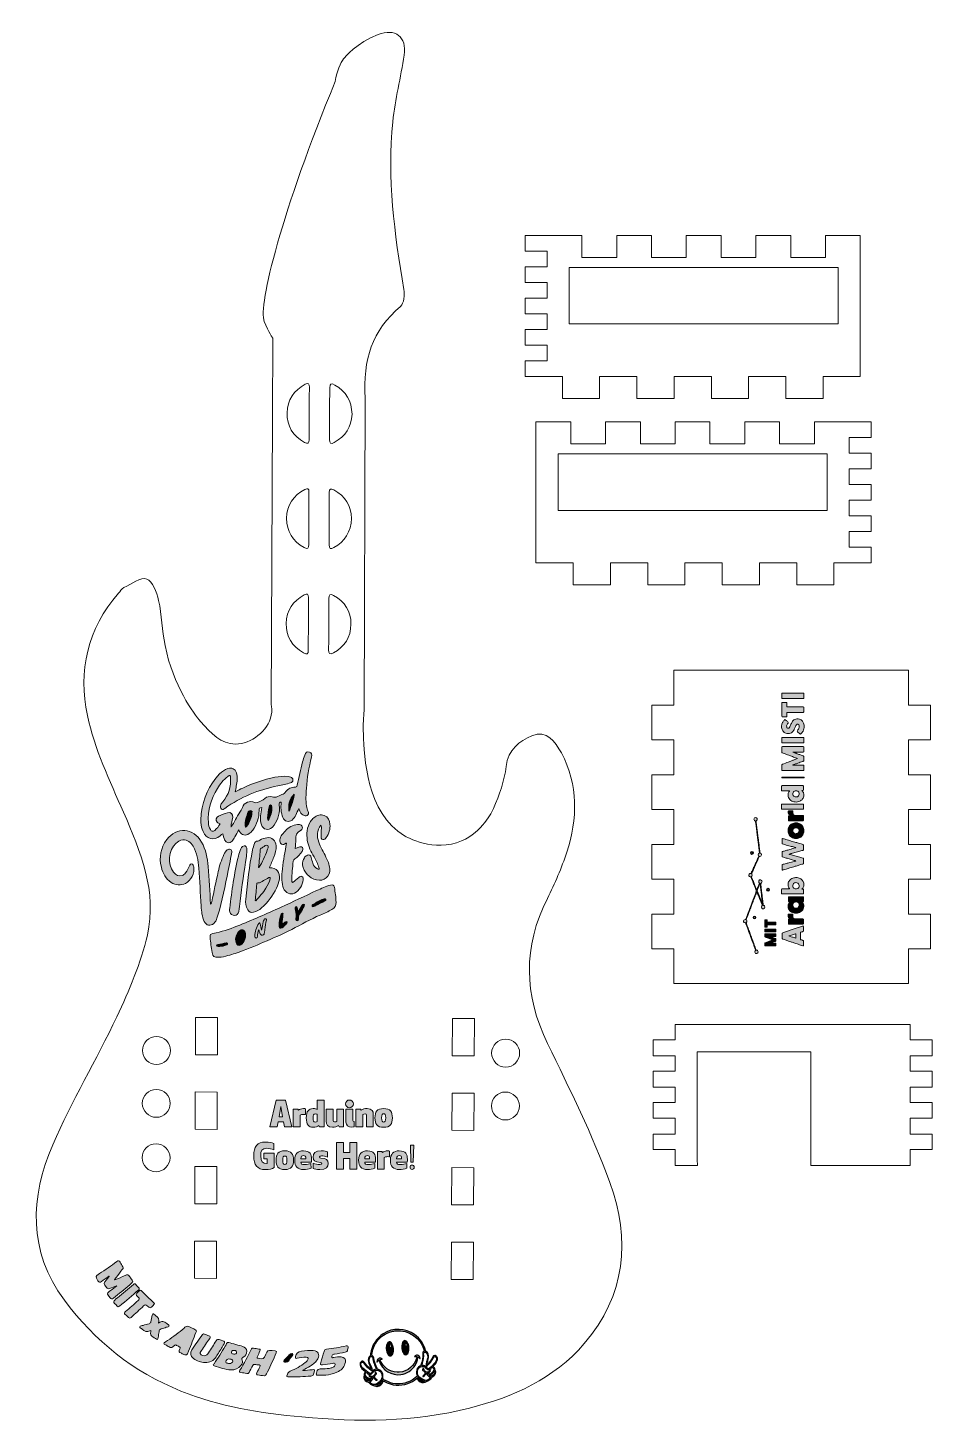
# Model space of a CAD drawing. Header units: millimetres. Extents: x 61 to 267, y -342 to -26.
import ezdxf

# ---------------------------------------------------------------- set-up
doc = ezdxf.new("R2010")
doc.units = ezdxf.units.MM
doc.header["$MEASUREMENT"] = 0
doc.layers.add('Layer 1', color=7, linetype='Continuous', lineweight=0)

# ---------------------------------------------------------------- blocks, each defined once
blk = doc.blocks.new('Block_0')
at = {"layer": 'Layer 1', "true_color": 0x010101, "transparency": 33554687}
h = blk.add_hatch(color=18, dxfattribs=at)
h.dxf.hatch_style = 2
edge = h.paths.add_edge_path()
edge.add_spline(control_points=[(107.35, -226.28), (107.5, -226.82), (107.9, -227.11), (108.44, -227.11), (108.87, -227.11), (109.26, -226.76), (109.35, -226.22), (109.48, -225.44), (109.57, -224.65), (109.66, -223.86), (110.06, -220.47), (110.65, -217.11), (111.1, -213.73), (111.18, -213.1), (111.29, -212.47), (111.19, -211.83), (111.11, -211.3), (110.69, -211.13), (110.25, -211.45), (110.07, -211.58), (109.97, -211.79), (109.87, -211.99), (109.62, -212.52), (109.44, -213.08), (109.3, -213.66), (108.32, -217.55), (107.79, -221.51), (107.31, -225.48), (107.27, -225.75), (107.27, -226.02), (107.35, -226.28)], knot_values=[0, 0, 0, 0, 1, 1, 1, 2, 2, 2, 3, 3, 3, 4, 4, 4, 5, 5, 5, 6, 6, 6, 7, 7, 7, 8, 8, 8, 9, 9, 9, 10, 10, 10, 10], degree=3, periodic=0)
edge = h.paths.add_edge_path()
edge.add_spline(control_points=[(128.03, -206.62), (128.19, -206.9), (128.14, -207.12), (128.13, -207.34), (128.12, -207.93), (128.06, -208.51), (128.07, -209.1), (128.07, -209.39), (128.02, -209.78), (128.45, -209.88), (128.83, -209.98), (129.05, -209.72), (129.23, -209.45), (129.87, -208.53), (130.18, -207.51), (130.07, -206.39), (129.99, -205.54), (129.69, -204.77), (128.79, -204.43), (127.9, -204.09), (127.13, -204.35), (126.44, -204.92), (126.14, -205.16), (125.89, -205.45), (125.68, -205.77), (124.82, -207.11), (124.74, -208.58), (124.94, -210.09), (125.13, -211.47), (125.84, -212.63), (126.46, -213.83), (126.87, -214.62), (127.33, -215.39), (127.58, -216.25), (127.61, -216.37), (127.7, -216.52), (127.6, -216.62), (127.48, -216.73), (127.37, -216.57), (127.27, -216.52), (126.71, -216.27), (126.36, -215.83), (126.18, -215.26), (126.04, -214.82), (125.95, -214.36), (125.84, -213.92), (125.72, -213.45), (125.41, -213.29), (124.95, -213.44), (124.64, -213.55), (124.43, -213.76), (124.27, -214.02), (123.96, -214.52), (123.83, -215.07), (123.88, -215.66), (124.03, -217.23), (125.35, -218.64), (127.03, -219.04), (128.79, -219.47), (130.19, -218.27), (130.05, -216.46), (129.97, -215.52), (129.59, -214.68), (129.18, -213.85), (128.63, -212.72), (127.93, -211.66), (127.53, -210.46), (127.08, -209.13), (127.08, -207.85), (128.03, -206.62)], knot_values=[0, 0, 0, 0, 1, 1, 1, 2, 2, 2, 3, 3, 3, 4, 4, 4, 5, 5, 5, 6, 6, 6, 7, 7, 7, 8, 8, 8, 9, 9, 9, 10, 10, 10, 11, 11, 11, 12, 12, 12, 13, 13, 13, 14, 14, 14, 15, 15, 15, 16, 16, 16, 17, 17, 17, 18, 18, 18, 19, 19, 19, 20, 20, 20, 21, 21, 21, 22, 22, 22, 23, 23, 23, 23], degree=3, periodic=0)
edge = h.paths.add_edge_path()
edge.add_spline(control_points=[(116.32, -216.32), (116.67, -215.47), (117.02, -214.67), (117.34, -213.86), (117.65, -213.04), (117.89, -212.2), (117.86, -211.31), (117.82, -210.1), (116.89, -209.26), (115.75, -209.46), (115.19, -209.55), (114.63, -209.71), (114.15, -210.05), (114.01, -210.16), (113.87, -210.23), (113.68, -210.23), (113.29, -210.21), (113.05, -210.44), (112.93, -210.78), (112.77, -211.27), (112.62, -211.75), (112.51, -212.25), (111.75, -215.92), (111.29, -219.64), (110.98, -223.38), (110.9, -224.23), (110.86, -225.07), (111.42, -225.84), (111.76, -226.31), (112.16, -226.58), (112.73, -226.4), (113.41, -226.19), (114.03, -225.87), (114.55, -225.39), (115.98, -224.11), (117.1, -222.59), (117.96, -220.89), (118.28, -220.26), (118.48, -219.59), (118.59, -218.89), (118.81, -217.41), (118, -216.19), (116.32, -216.32)], knot_values=[0, 0, 0, 0, 1, 1, 1, 2, 2, 2, 3, 3, 3, 4, 4, 4, 5, 5, 5, 6, 6, 6, 7, 7, 7, 8, 8, 8, 9, 9, 9, 10, 10, 10, 11, 11, 11, 12, 12, 12, 13, 13, 13, 14, 14, 14, 14], degree=3, periodic=0)
edge = h.paths.add_edge_path()
edge.add_spline(control_points=[(102.98, -224.55), (102.8, -221.69), (102.65, -218.85), (102.44, -216.02), (102.3, -214.07), (101.88, -212.17), (100.92, -210.44), (99.11, -207.19), (95.24, -206.92), (93.02, -209.89), (91.61, -211.78), (91.23, -213.9), (91.79, -216.18), (92.14, -217.59), (92.77, -218.81), (94.04, -219.6), (95.08, -220.25), (96.18, -220.38), (97.31, -219.83), (98.49, -219.24), (99.39, -217.42), (99.17, -216.11), (99.15, -215.97), (99.11, -215.83), (99.04, -215.71), (98.96, -215.53), (98.82, -215.39), (98.61, -215.39), (98.39, -215.38), (98.32, -215.56), (98.25, -215.72), (98, -216.35), (97.71, -216.95), (97.27, -217.47), (97.06, -217.72), (96.83, -217.96), (96.49, -218.07), (95.81, -218.29), (95.1, -218.01), (94.55, -217.29), (93.16, -215.46), (93.42, -212.32), (95.1, -210.75), (95.53, -210.34), (96.01, -210), (96.64, -209.96), (97.75, -209.88), (98.46, -210.51), (98.99, -211.38), (99.93, -212.9), (100.15, -214.63), (100.32, -216.36), (100.6, -219.23), (100.58, -222.11), (100.81, -224.98), (100.91, -226.18), (101.03, -227.39), (101.54, -228.51), (101.95, -229.41), (103, -229.6), (103.71, -228.93), (104.06, -228.6), (104.25, -228.18), (104.4, -227.74), (104.61, -227.14), (104.8, -226.53), (104.97, -225.92), (105.89, -222.51), (106.5, -219.03), (107.24, -215.58), (107.44, -214.65), (107.59, -213.71), (107.76, -212.77), (107.8, -212.5), (107.79, -212.26), (107.5, -212.12), (107.22, -211.97), (106.99, -212.04), (106.76, -212.23), (106.41, -212.51), (106.19, -212.87), (106.01, -213.26), (105.42, -214.5), (105.01, -215.81), (104.71, -217.15), (104.21, -219.43), (103.73, -221.72), (103.23, -224), (103.19, -224.19), (103.22, -224.42), (102.98, -224.55)], knot_values=[0, 0, 0, 0, 1, 1, 1, 2, 2, 2, 3, 3, 3, 4, 4, 4, 5, 5, 5, 6, 6, 6, 7, 7, 7, 8, 8, 8, 9, 9, 9, 10, 10, 10, 11, 11, 11, 12, 12, 12, 13, 13, 13, 14, 14, 14, 15, 15, 15, 16, 16, 16, 17, 17, 17, 18, 18, 18, 19, 19, 19, 20, 20, 20, 21, 21, 21, 22, 22, 22, 23, 23, 23, 24, 24, 24, 25, 25, 25, 26, 26, 26, 27, 27, 27, 28, 28, 28, 29, 29, 29, 30, 30, 30, 30], degree=3, periodic=0)
edge = h.paths.add_edge_path()
edge.add_spline(control_points=[(108.56, -235.71), (111.05, -234.92), (113.03, -234.04), (115.02, -233.19), (117.17, -232.27), (119.33, -231.35), (121.41, -230.28), (123.55, -229.17), (125.66, -227.98), (127.88, -227.01), (128.78, -226.62), (129.7, -226.24), (130.54, -225.73), (131.16, -225.36), (131.48, -224.84), (131.46, -224.12), (131.44, -222.97), (131.29, -221.84), (131.08, -220.72), (130.98, -220.19), (130.72, -220.07), (130.21, -220.22), (129.12, -220.54), (128.08, -220.99), (127.06, -221.46), (124.38, -222.72), (121.7, -223.99), (119.01, -225.22), (115.7, -226.74), (112.35, -228.18), (108.97, -229.54), (107.19, -230.25), (105.38, -230.84), (103.5, -231.23), (102.9, -231.36), (102.81, -231.42), (102.86, -232.05), (102.95, -233.21), (103.11, -234.36), (103.35, -235.5), (103.56, -236.53), (103.72, -236.64), (104.78, -236.59), (104.81, -236.59), (104.84, -236.58), (104.87, -236.58), (106.32, -236.54), (107.63, -235.99), (108.56, -235.71)], knot_values=[0, 0, 0, 0, 1, 1, 1, 2, 2, 2, 3, 3, 3, 4, 4, 4, 5, 5, 5, 6, 6, 6, 7, 7, 7, 8, 8, 8, 9, 9, 9, 10, 10, 10, 11, 11, 11, 12, 12, 12, 13, 13, 13, 14, 14, 14, 15, 15, 15, 16, 16, 16, 16], degree=3, periodic=0)
edge = h.paths.add_edge_path()
edge.add_spline(control_points=[(107.63, -206.95), (107.63, -206.95), (107.64, -206.96), (107.64, -206.96), (107.6, -206.23), (107.92, -205.56), (108.01, -204.86), (108.13, -204.07), (107.56, -203.55), (106.81, -203.8), (106.13, -204.02), (105.46, -204.28), (104.8, -204.55), (104.2, -204.8), (104.05, -205.43), (104.44, -205.93), (104.61, -206.15), (104.87, -206.19), (105.11, -206.29), (104.83, -206.9), (104.43, -207.41), (103.9, -207.8), (103.46, -208.13), (103.21, -208.06), (102.92, -207.6), (102.62, -207.13), (102.53, -206.59), (102.49, -206.05), (102.28, -203.25), (103.1, -200.71), (104.51, -198.33), (105.13, -197.27), (105.88, -196.3), (106.88, -195.56), (107.37, -195.2), (107.5, -195.25), (107.52, -195.84), (107.59, -197.86), (107.11, -199.72), (105.77, -201.29), (105.59, -201.51), (105.38, -201.72), (105.27, -201.99), (105.11, -202.36), (105.16, -202.74), (105.46, -202.99), (105.73, -203.22), (105.99, -202.96), (106.22, -202.8), (109.85, -200.19), (113.91, -198.59), (118.26, -197.67), (119.22, -197.47), (120.2, -197.31), (121.14, -197), (121.44, -196.9), (121.68, -196.74), (121.68, -196.37), (121.68, -196), (121.45, -195.82), (121.16, -195.7), (120.98, -195.62), (120.76, -195.59), (120.56, -195.57), (119.56, -195.48), (118.56, -195.53), (117.57, -195.73), (115.05, -196.25), (112.63, -197.1), (110.3, -198.19), (109.72, -198.46), (109.15, -198.76), (108.52, -199.07), (108.63, -198.6), (108.73, -198.2), (108.81, -197.8), (109.02, -196.78), (109.17, -195.75), (108.82, -194.74), (108.51, -193.84), (107.81, -193.48), (106.9, -193.75), (106.14, -193.97), (105.54, -194.44), (105.01, -195), (102.61, -197.52), (101.26, -200.53), (100.85, -203.97), (100.68, -205.36), (100.7, -206.74), (101.27, -208.05), (102.02, -209.8), (103.67, -210.21), (105.15, -209.01), (105.34, -208.86), (105.5, -208.66), (105.76, -208.55), (105.88, -209.04), (105.97, -209.51), (106.16, -209.94), (106.5, -210.73), (107.31, -210.87), (107.88, -210.23), (108.13, -209.95), (108.29, -209.62), (108.47, -209.3), (108.76, -208.77), (109.05, -208.23), (109.35, -207.68), (109.43, -207.82), (109.5, -207.93), (109.57, -208.04), (110.07, -208.9), (110.87, -209.09), (111.71, -208.54), (112.03, -208.34), (112.32, -208.08), (112.54, -207.77), (113.5, -206.43), (114, -204.94), (113.98, -203.3), (113.97, -202.8), (114.09, -202.61), (114.58, -202.62), (114.49, -203.25), (114.39, -203.87), (114.32, -204.5), (114.24, -205.2), (114.26, -205.89), (114.53, -206.56), (114.95, -207.63), (116.07, -207.91), (116.92, -207.15), (117.09, -207), (117.26, -206.82), (117.39, -206.62), (118.32, -205.22), (118.82, -203.71), (118.53, -202.02), (118.47, -201.61), (118.58, -201.4), (119.02, -201.36), (118.83, -202.58), (118.94, -203.75), (119.4, -204.89), (119.76, -205.79), (120.69, -206.04), (121.47, -205.45), (121.86, -205.16), (122.1, -204.74), (122.32, -204.32), (122.56, -203.87), (122.77, -203.4), (123.03, -202.85), (123.14, -203.15), (123.21, -203.36), (123.3, -203.56), (123.49, -203.98), (123.78, -204.31), (124.24, -204.44), (124.55, -204.53), (124.85, -204.48), (125.08, -204.25), (125.31, -204.02), (125.2, -203.78), (125.11, -203.54), (124.97, -203.12), (124.82, -202.7), (124.76, -202.25), (124.56, -200.94), (124.63, -199.62), (124.73, -198.31), (124.9, -195.89), (125.3, -193.51), (125.92, -191.17), (126.08, -190.54), (125.9, -190.16), (125.41, -190.01), (124.93, -189.87), (124.55, -190.1), (124.34, -190.7), (124.16, -191.21), (124, -191.73), (123.87, -192.25), (123.44, -194.01), (123.03, -195.78), (122.62, -197.54), (122.57, -197.75), (122.57, -197.98), (122.24, -197.97), (121.31, -197.95), (120.59, -198.36), (120.01, -199.07), (119.87, -199.25), (119.73, -199.45), (119.49, -199.55), (119.05, -199.72), (118.62, -199.92), (118.18, -200.12), (117.78, -200.3), (117.38, -200.36), (116.93, -200.22), (116.36, -200.05), (115.76, -200.1), (115.32, -200.53), (114.81, -201.04), (114.15, -201.22), (113.54, -201.5), (113.34, -201.6), (113.19, -201.56), (113, -201.47), (111.89, -200.91), (110.57, -201.46), (110.19, -202.62), (110.12, -202.83), (110.03, -203.04), (109.9, -203.23), (109.17, -204.33), (108.56, -205.5), (107.9, -206.65), (107.84, -206.76), (107.85, -206.98), (107.63, -206.95)], knot_values=[0, 0, 0, 0, 1, 1, 1, 2, 2, 2, 3, 3, 3, 4, 4, 4, 5, 5, 5, 6, 6, 6, 7, 7, 7, 8, 8, 8, 9, 9, 9, 10, 10, 10, 11, 11, 11, 12, 12, 12, 13, 13, 13, 14, 14, 14, 15, 15, 15, 16, 16, 16, 17, 17, 17, 18, 18, 18, 19, 19, 19, 20, 20, 20, 21, 21, 21, 22, 22, 22, 23, 23, 23, 24, 24, 24, 25, 25, 25, 26, 26, 26, 27, 27, 27, 28, 28, 28, 29, 29, 29, 30, 30, 30, 31, 31, 31, 32, 32, 32, 33, 33, 33, 34, 34, 34, 35, 35, 35, 36, 36, 36, 37, 37, 37, 38, 38, 38, 39, 39, 39, 40, 40, 40, 41, 41, 41, 42, 42, 42, 43, 43, 43, 44, 44, 44, 45, 45, 45, 46, 46, 46, 47, 47, 47, 48, 48, 48, 49, 49, 49, 50, 50, 50, 51, 51, 51, 52, 52, 52, 53, 53, 53, 54, 54, 54, 55, 55, 55, 56, 56, 56, 57, 57, 57, 58, 58, 58, 59, 59, 59, 60, 60, 60, 61, 61, 61, 62, 62, 62, 63, 63, 63, 64, 64, 64, 65, 65, 65, 66, 66, 66, 67, 67, 67, 68, 68, 68, 69, 69, 69, 70, 70, 70, 71, 71, 71, 72, 72, 72, 73, 73, 73, 74, 74, 74, 74], degree=3, periodic=0)
edge = h.paths.add_edge_path()
edge.add_spline(control_points=[(120.08, -210.71), (120.12, -210.73), (120.15, -210.75), (120.18, -210.77), (120.15, -210.99), (120.13, -211.21), (120.09, -211.43), (119.73, -213.35), (119.4, -215.27), (119.22, -217.22), (119.1, -218.49), (119.05, -219.75), (119.54, -220.98), (119.92, -221.94), (121.12, -222.54), (122, -222.07), (123.2, -221.42), (123.81, -220.33), (124.01, -219), (124.05, -218.74), (124.01, -218.44), (123.73, -218.28), (123.43, -218.11), (123.22, -218.33), (123.01, -218.49), (122.52, -218.87), (122.05, -219.27), (121.57, -219.66), (121.43, -219.5), (121.45, -219.34), (121.45, -219.19), (121.42, -217.72), (121.58, -216.27), (121.75, -214.82), (121.78, -214.57), (121.92, -214.42), (122.11, -214.29), (122.79, -213.84), (123.29, -213.23), (123.75, -212.58), (123.94, -212.3), (124.06, -212), (123.82, -211.7), (123.6, -211.42), (123.28, -211.51), (122.98, -211.58), (122.71, -211.63), (122.5, -211.88), (122.17, -211.89), (122.23, -211.2), (122.37, -210.54), (122.33, -209.88), (122.28, -208.96), (122.52, -208.26), (123.39, -207.84), (123.44, -207.81), (123.49, -207.76), (123.53, -207.72), (123.74, -207.53), (123.88, -207.31), (123.79, -207), (123.7, -206.68), (123.46, -206.55), (123.16, -206.5), (122.6, -206.43), (122.05, -206.5), (121.54, -206.75), (120.58, -207.23), (119.81, -207.94), (119.18, -208.79), (118.92, -209.13), (118.72, -209.53), (118.72, -209.97), (118.72, -210.32), (118.72, -210.69), (119.08, -210.9), (119.46, -211.12), (119.79, -210.97), (120.08, -210.71)], knot_values=[0, 0, 0, 0, 1, 1, 1, 2, 2, 2, 3, 3, 3, 4, 4, 4, 5, 5, 5, 6, 6, 6, 7, 7, 7, 8, 8, 8, 9, 9, 9, 10, 10, 10, 11, 11, 11, 12, 12, 12, 13, 13, 13, 14, 14, 14, 15, 15, 15, 16, 16, 16, 17, 17, 17, 18, 18, 18, 19, 19, 19, 20, 20, 20, 21, 21, 21, 22, 22, 22, 23, 23, 23, 24, 24, 24, 25, 25, 25, 26, 26, 26, 26], degree=3, periodic=0)
h = blk.add_hatch(color=18, dxfattribs=at)
h.dxf.hatch_style = 2
edge = h.paths.add_edge_path()
edge.add_spline(control_points=[(120.76, -203.43), (121.21, -202.79), (122.07, -200.12), (121.97, -199.61), (120.78, -200.63), (120.64, -201.94), (120.76, -203.43)], knot_values=[0, 0, 0, 0, 1, 1, 1, 2, 2, 2, 2], degree=3, periodic=0)
edge = h.paths.add_edge_path()
edge.add_spline(control_points=[(116.08, -205.59), (116.58, -204.57), (117, -203.58), (116.86, -202.45), (116.84, -202.28), (116.84, -202.02), (116.57, -202.03), (116.33, -202.04), (116.3, -202.27), (116.26, -202.45), (116.06, -203.3), (115.93, -204.16), (115.93, -205.03), (115.93, -205.2), (115.9, -205.38), (116.08, -205.59)], knot_values=[0, 0, 0, 0, 1, 1, 1, 2, 2, 2, 3, 3, 3, 4, 4, 4, 5, 5, 5, 5], degree=3, periodic=0)
edge = h.paths.add_edge_path()
edge.add_spline(control_points=[(110.84, -206.86), (110.86, -206.93), (110.85, -207.06), (110.96, -207.07), (111.09, -207.08), (111.15, -206.96), (111.21, -206.87), (111.87, -205.95), (112.26, -204.92), (112.37, -203.79), (112.39, -203.62), (112.46, -203.34), (112.22, -203.33), (111.99, -203.32), (111.68, -203.27), (111.54, -203.62), (111.34, -204.12), (111.13, -204.62), (111.01, -205.15), (110.87, -205.7), (110.76, -206.26), (110.84, -206.86)], knot_values=[0, 0, 0, 0, 1, 1, 1, 2, 2, 2, 3, 3, 3, 4, 4, 4, 5, 5, 5, 6, 6, 6, 7, 7, 7, 7], degree=3, periodic=0)
edge = h.paths.add_edge_path()
edge.add_spline(control_points=[(107.63, -206.95), (107.85, -206.98), (107.84, -206.76), (107.9, -206.65), (108.56, -205.5), (109.17, -204.33), (109.9, -203.23), (110.03, -203.04), (110.12, -202.83), (110.19, -202.62), (110.57, -201.46), (111.89, -200.91), (113, -201.47), (113.19, -201.56), (113.34, -201.6), (113.54, -201.5), (114.15, -201.22), (114.81, -201.04), (115.32, -200.53), (115.76, -200.1), (116.36, -200.05), (116.93, -200.22), (117.38, -200.36), (117.78, -200.3), (118.18, -200.12), (118.62, -199.92), (119.05, -199.72), (119.49, -199.55), (119.73, -199.45), (119.87, -199.25), (120.01, -199.07), (120.59, -198.36), (121.31, -197.95), (122.24, -197.97), (122.57, -197.98), (122.57, -197.75), (122.62, -197.54), (123.03, -195.78), (123.44, -194.01), (123.87, -192.25), (124, -191.73), (124.16, -191.21), (124.34, -190.7), (124.55, -190.1), (124.93, -189.87), (125.41, -190.01), (125.9, -190.16), (126.08, -190.54), (125.92, -191.17), (125.3, -193.51), (124.9, -195.89), (124.73, -198.31), (124.63, -199.62), (124.56, -200.94), (124.76, -202.25), (124.82, -202.7), (124.97, -203.12), (125.11, -203.54), (125.2, -203.78), (125.31, -204.02), (125.08, -204.25), (124.85, -204.48), (124.55, -204.53), (124.24, -204.44), (123.78, -204.31), (123.49, -203.98), (123.3, -203.56), (123.21, -203.36), (123.14, -203.15), (123.03, -202.85), (122.77, -203.4), (122.56, -203.87), (122.32, -204.32), (122.1, -204.74), (121.86, -205.16), (121.47, -205.45), (120.69, -206.04), (119.76, -205.79), (119.4, -204.89), (118.94, -203.75), (118.83, -202.58), (119.02, -201.36), (118.58, -201.4), (118.47, -201.61), (118.53, -202.02), (118.82, -203.71), (118.32, -205.22), (117.39, -206.62), (117.26, -206.82), (117.09, -207), (116.92, -207.15), (116.07, -207.91), (114.95, -207.63), (114.53, -206.56), (114.26, -205.89), (114.24, -205.2), (114.32, -204.5), (114.39, -203.87), (114.49, -203.25), (114.58, -202.62), (114.09, -202.61), (113.97, -202.8), (113.98, -203.3), (114, -204.94), (113.5, -206.43), (112.54, -207.77), (112.32, -208.08), (112.03, -208.34), (111.71, -208.54), (110.87, -209.09), (110.07, -208.9), (109.57, -208.04), (109.5, -207.93), (109.43, -207.82), (109.35, -207.68), (109.05, -208.23), (108.76, -208.77), (108.47, -209.3), (108.29, -209.62), (108.13, -209.95), (107.88, -210.23), (107.31, -210.87), (106.5, -210.73), (106.16, -209.94), (105.97, -209.51), (105.88, -209.04), (105.76, -208.55), (105.5, -208.66), (105.34, -208.86), (105.15, -209.01), (103.67, -210.21), (102.02, -209.8), (101.27, -208.05), (100.7, -206.74), (100.68, -205.36), (100.85, -203.97), (101.26, -200.53), (102.61, -197.52), (105.01, -195), (105.54, -194.44), (106.14, -193.97), (106.9, -193.75), (107.81, -193.48), (108.51, -193.84), (108.82, -194.74), (109.17, -195.75), (109.02, -196.78), (108.81, -197.8), (108.73, -198.2), (108.63, -198.6), (108.52, -199.07), (109.15, -198.76), (109.72, -198.46), (110.3, -198.19), (112.63, -197.1), (115.05, -196.25), (117.57, -195.73), (118.56, -195.53), (119.56, -195.48), (120.56, -195.57), (120.76, -195.59), (120.98, -195.62), (121.16, -195.7), (121.45, -195.82), (121.68, -196), (121.68, -196.37), (121.68, -196.74), (121.44, -196.9), (121.14, -197), (120.2, -197.31), (119.22, -197.47), (118.26, -197.67), (113.91, -198.59), (109.85, -200.19), (106.22, -202.8), (105.99, -202.96), (105.73, -203.22), (105.46, -202.99), (105.16, -202.74), (105.11, -202.36), (105.27, -201.99), (105.38, -201.72), (105.59, -201.51), (105.77, -201.29), (107.11, -199.72), (107.59, -197.86), (107.52, -195.84), (107.5, -195.25), (107.37, -195.2), (106.88, -195.56), (105.88, -196.3), (105.13, -197.27), (104.51, -198.33), (103.1, -200.71), (102.28, -203.25), (102.49, -206.05), (102.53, -206.59), (102.62, -207.13), (102.92, -207.6), (103.21, -208.06), (103.46, -208.13), (103.9, -207.8), (104.43, -207.41), (104.83, -206.9), (105.11, -206.29), (104.87, -206.19), (104.61, -206.15), (104.44, -205.93), (104.05, -205.43), (104.2, -204.8), (104.8, -204.55), (105.46, -204.28), (106.13, -204.02), (106.81, -203.8), (107.56, -203.55), (108.13, -204.07), (108.01, -204.86), (107.92, -205.56), (107.6, -206.23), (107.64, -206.96), (107.63, -206.98), (107.61, -207), (107.6, -207.02), (107.61, -207.02), (107.63, -207.03), (107.64, -207.02), (107.68, -206.99), (107.67, -206.96), (107.63, -206.95)], knot_values=[0, 0, 0, 0, 1, 1, 1, 2, 2, 2, 3, 3, 3, 4, 4, 4, 5, 5, 5, 6, 6, 6, 7, 7, 7, 8, 8, 8, 9, 9, 9, 10, 10, 10, 11, 11, 11, 12, 12, 12, 13, 13, 13, 14, 14, 14, 15, 15, 15, 16, 16, 16, 17, 17, 17, 18, 18, 18, 19, 19, 19, 20, 20, 20, 21, 21, 21, 22, 22, 22, 23, 23, 23, 24, 24, 24, 25, 25, 25, 26, 26, 26, 27, 27, 27, 28, 28, 28, 29, 29, 29, 30, 30, 30, 31, 31, 31, 32, 32, 32, 33, 33, 33, 34, 34, 34, 35, 35, 35, 36, 36, 36, 37, 37, 37, 38, 38, 38, 39, 39, 39, 40, 40, 40, 41, 41, 41, 42, 42, 42, 43, 43, 43, 44, 44, 44, 45, 45, 45, 46, 46, 46, 47, 47, 47, 48, 48, 48, 49, 49, 49, 50, 50, 50, 51, 51, 51, 52, 52, 52, 53, 53, 53, 54, 54, 54, 55, 55, 55, 56, 56, 56, 57, 57, 57, 58, 58, 58, 59, 59, 59, 60, 60, 60, 61, 61, 61, 62, 62, 62, 63, 63, 63, 64, 64, 64, 65, 65, 65, 66, 66, 66, 67, 67, 67, 68, 68, 68, 69, 69, 69, 70, 70, 70, 71, 71, 71, 72, 72, 72, 73, 73, 73, 74, 74, 74, 75, 75, 75, 76, 76, 76, 76], degree=3, periodic=0)
h = blk.add_hatch(color=18, dxfattribs=at)
h.dxf.hatch_style = 2
edge = h.paths.add_edge_path()
edge.add_spline(control_points=[(116.08, -205.59), (115.9, -205.38), (115.93, -205.2), (115.93, -205.03), (115.93, -204.16), (116.06, -203.3), (116.26, -202.45), (116.3, -202.27), (116.33, -202.04), (116.57, -202.03), (116.84, -202.02), (116.84, -202.28), (116.86, -202.45), (117, -203.58), (116.58, -204.57), (116.08, -205.59)], knot_values=[0, 0, 0, 0, 1, 1, 1, 2, 2, 2, 3, 3, 3, 4, 4, 4, 5, 5, 5, 5], degree=3, periodic=0)
h = blk.add_hatch(color=18, dxfattribs=at)
h.dxf.hatch_style = 2
edge = h.paths.add_edge_path()
edge.add_spline(control_points=[(120.76, -203.43), (120.64, -201.94), (120.78, -200.63), (121.97, -199.61), (122.07, -200.12), (121.21, -202.79), (120.76, -203.43)], knot_values=[0, 0, 0, 0, 1, 1, 1, 2, 2, 2, 2], degree=3, periodic=0)
h = blk.add_hatch(color=18, dxfattribs=at)
h.dxf.hatch_style = 2
edge = h.paths.add_edge_path()
edge.add_spline(control_points=[(110.84, -206.86), (110.76, -206.26), (110.87, -205.7), (111.01, -205.15), (111.13, -204.62), (111.34, -204.12), (111.54, -203.62), (111.68, -203.27), (111.99, -203.32), (112.22, -203.33), (112.46, -203.34), (112.39, -203.62), (112.37, -203.79), (112.26, -204.92), (111.87, -205.95), (111.21, -206.87), (111.15, -206.96), (111.09, -207.08), (110.96, -207.07), (110.85, -207.06), (110.86, -206.93), (110.84, -206.86)], knot_values=[0, 0, 0, 0, 1, 1, 1, 2, 2, 2, 3, 3, 3, 4, 4, 4, 5, 5, 5, 6, 6, 6, 7, 7, 7, 7], degree=3, periodic=0)
h = blk.add_hatch(color=18, dxfattribs=at)
h.dxf.hatch_style = 2
edge = h.paths.add_edge_path()
edge.add_spline(control_points=[(128.03, -206.62), (127.08, -207.85), (127.08, -209.13), (127.53, -210.46), (127.93, -211.66), (128.63, -212.72), (129.18, -213.85), (129.59, -214.68), (129.97, -215.52), (130.05, -216.46), (130.19, -218.27), (128.79, -219.47), (127.03, -219.04), (125.35, -218.64), (124.03, -217.23), (123.88, -215.66), (123.83, -215.07), (123.96, -214.52), (124.27, -214.02), (124.43, -213.76), (124.64, -213.55), (124.95, -213.44), (125.41, -213.29), (125.72, -213.45), (125.84, -213.92), (125.95, -214.36), (126.04, -214.82), (126.18, -215.26), (126.36, -215.83), (126.71, -216.27), (127.27, -216.52), (127.37, -216.57), (127.48, -216.73), (127.6, -216.62), (127.7, -216.52), (127.61, -216.37), (127.58, -216.25), (127.33, -215.39), (126.87, -214.62), (126.46, -213.83), (125.84, -212.63), (125.13, -211.47), (124.94, -210.09), (124.74, -208.58), (124.82, -207.11), (125.68, -205.77), (125.89, -205.45), (126.14, -205.16), (126.44, -204.92), (127.13, -204.35), (127.9, -204.09), (128.79, -204.43), (129.69, -204.77), (129.99, -205.54), (130.07, -206.39), (130.18, -207.51), (129.87, -208.53), (129.23, -209.45), (129.05, -209.72), (128.83, -209.98), (128.45, -209.88), (128.02, -209.78), (128.07, -209.39), (128.07, -209.1), (128.06, -208.51), (128.12, -207.93), (128.13, -207.34), (128.14, -207.12), (128.19, -206.9), (128.03, -206.62)], knot_values=[0, 0, 0, 0, 1, 1, 1, 2, 2, 2, 3, 3, 3, 4, 4, 4, 5, 5, 5, 6, 6, 6, 7, 7, 7, 8, 8, 8, 9, 9, 9, 10, 10, 10, 11, 11, 11, 12, 12, 12, 13, 13, 13, 14, 14, 14, 15, 15, 15, 16, 16, 16, 17, 17, 17, 18, 18, 18, 19, 19, 19, 20, 20, 20, 21, 21, 21, 22, 22, 22, 23, 23, 23, 23], degree=3, periodic=0)
h = blk.add_hatch(color=18, dxfattribs=at)
h.dxf.hatch_style = 2
edge = h.paths.add_edge_path()
edge.add_spline(control_points=[(102.98, -224.55), (103.22, -224.42), (103.19, -224.19), (103.23, -224), (103.73, -221.72), (104.21, -219.43), (104.71, -217.15), (105.01, -215.81), (105.42, -214.5), (106.01, -213.26), (106.19, -212.87), (106.41, -212.51), (106.76, -212.23), (106.99, -212.04), (107.22, -211.97), (107.5, -212.12), (107.79, -212.26), (107.8, -212.5), (107.76, -212.77), (107.59, -213.71), (107.44, -214.65), (107.24, -215.58), (106.5, -219.03), (105.89, -222.51), (104.97, -225.92), (104.8, -226.53), (104.61, -227.14), (104.4, -227.74), (104.25, -228.18), (104.06, -228.6), (103.71, -228.93), (103, -229.6), (101.95, -229.41), (101.54, -228.51), (101.03, -227.39), (100.91, -226.18), (100.81, -224.98), (100.58, -222.11), (100.6, -219.23), (100.32, -216.36), (100.15, -214.63), (99.93, -212.9), (98.99, -211.38), (98.46, -210.51), (97.75, -209.88), (96.64, -209.96), (96.01, -210), (95.53, -210.34), (95.1, -210.75), (93.42, -212.32), (93.16, -215.46), (94.55, -217.29), (95.1, -218.01), (95.81, -218.29), (96.49, -218.07), (96.83, -217.96), (97.06, -217.72), (97.27, -217.47), (97.71, -216.95), (98, -216.35), (98.25, -215.72), (98.32, -215.56), (98.39, -215.38), (98.61, -215.39), (98.82, -215.39), (98.96, -215.53), (99.04, -215.71), (99.11, -215.83), (99.15, -215.97), (99.17, -216.11), (99.39, -217.42), (98.49, -219.24), (97.31, -219.83), (96.18, -220.38), (95.08, -220.25), (94.04, -219.6), (92.77, -218.81), (92.14, -217.59), (91.79, -216.18), (91.23, -213.9), (91.61, -211.78), (93.02, -209.89), (95.24, -206.92), (99.11, -207.19), (100.92, -210.44), (101.88, -212.17), (102.3, -214.07), (102.44, -216.02), (102.65, -218.85), (102.8, -221.69), (102.98, -224.55)], knot_values=[0, 0, 0, 0, 1, 1, 1, 2, 2, 2, 3, 3, 3, 4, 4, 4, 5, 5, 5, 6, 6, 6, 7, 7, 7, 8, 8, 8, 9, 9, 9, 10, 10, 10, 11, 11, 11, 12, 12, 12, 13, 13, 13, 14, 14, 14, 15, 15, 15, 16, 16, 16, 17, 17, 17, 18, 18, 18, 19, 19, 19, 20, 20, 20, 21, 21, 21, 22, 22, 22, 23, 23, 23, 24, 24, 24, 25, 25, 25, 26, 26, 26, 27, 27, 27, 28, 28, 28, 29, 29, 29, 30, 30, 30, 30], degree=3, periodic=0)
h = blk.add_hatch(color=18, dxfattribs=at)
h.dxf.hatch_style = 2
edge = h.paths.add_edge_path()
edge.add_spline(control_points=[(107.63, -206.95), (107.67, -206.96), (107.68, -206.99), (107.64, -207.02), (107.63, -207.03), (107.61, -207.02), (107.6, -207.02), (107.61, -207), (107.63, -206.98), (107.64, -206.96), (107.64, -206.96), (107.63, -206.95), (107.63, -206.95)], knot_values=[0, 0, 0, 0, 1, 1, 1, 2, 2, 2, 3, 3, 3, 4, 4, 4, 4], degree=3, periodic=0)
h = blk.add_hatch(color=18, dxfattribs=at)
h.dxf.hatch_style = 2
edge = h.paths.add_edge_path()
edge.add_spline(control_points=[(120.08, -210.71), (119.79, -210.97), (119.46, -211.12), (119.08, -210.9), (118.72, -210.69), (118.72, -210.32), (118.72, -209.97), (118.72, -209.53), (118.92, -209.13), (119.18, -208.79), (119.81, -207.94), (120.58, -207.23), (121.54, -206.75), (122.05, -206.5), (122.6, -206.43), (123.16, -206.5), (123.46, -206.55), (123.7, -206.68), (123.79, -207), (123.88, -207.31), (123.74, -207.53), (123.53, -207.72), (123.49, -207.76), (123.44, -207.81), (123.39, -207.84), (122.52, -208.26), (122.28, -208.96), (122.33, -209.88), (122.37, -210.54), (122.23, -211.2), (122.17, -211.89), (122.5, -211.88), (122.71, -211.63), (122.98, -211.58), (123.28, -211.51), (123.6, -211.42), (123.82, -211.7), (124.06, -212), (123.94, -212.3), (123.75, -212.58), (123.29, -213.23), (122.79, -213.84), (122.11, -214.29), (121.92, -214.42), (121.78, -214.57), (121.75, -214.82), (121.58, -216.27), (121.42, -217.72), (121.45, -219.19), (121.45, -219.34), (121.43, -219.5), (121.57, -219.66), (122.05, -219.27), (122.52, -218.87), (123.01, -218.49), (123.22, -218.33), (123.43, -218.11), (123.73, -218.28), (124.01, -218.44), (124.05, -218.74), (124.01, -219), (123.81, -220.33), (123.2, -221.42), (122, -222.07), (121.12, -222.54), (119.92, -221.94), (119.54, -220.98), (119.05, -219.75), (119.1, -218.49), (119.22, -217.22), (119.4, -215.27), (119.73, -213.35), (120.09, -211.43), (120.13, -211.21), (120.15, -210.99), (120.18, -210.77), (120.18, -210.74), (120.18, -210.7), (120.19, -210.67), (120.15, -210.68), (120.12, -210.7), (120.08, -210.71)], knot_values=[0, 0, 0, 0, 1, 1, 1, 2, 2, 2, 3, 3, 3, 4, 4, 4, 5, 5, 5, 6, 6, 6, 7, 7, 7, 8, 8, 8, 9, 9, 9, 10, 10, 10, 11, 11, 11, 12, 12, 12, 13, 13, 13, 14, 14, 14, 15, 15, 15, 16, 16, 16, 17, 17, 17, 18, 18, 18, 19, 19, 19, 20, 20, 20, 21, 21, 21, 22, 22, 22, 23, 23, 23, 24, 24, 24, 25, 25, 25, 26, 26, 26, 27, 27, 27, 27], degree=3, periodic=0)
h = blk.add_hatch(color=18, dxfattribs=at)
h.dxf.hatch_style = 2
edge = h.paths.add_edge_path()
edge.add_spline(control_points=[(107.35, -226.28), (107.27, -226.02), (107.27, -225.75), (107.31, -225.48), (107.79, -221.51), (108.32, -217.55), (109.3, -213.66), (109.44, -213.08), (109.62, -212.52), (109.87, -211.99), (109.97, -211.79), (110.07, -211.58), (110.25, -211.45), (110.69, -211.13), (111.11, -211.3), (111.19, -211.83), (111.29, -212.47), (111.18, -213.1), (111.1, -213.73), (110.65, -217.11), (110.06, -220.47), (109.66, -223.86), (109.57, -224.65), (109.48, -225.44), (109.35, -226.22), (109.26, -226.76), (108.87, -227.11), (108.44, -227.11), (107.9, -227.11), (107.5, -226.82), (107.35, -226.28)], knot_values=[0, 0, 0, 0, 1, 1, 1, 2, 2, 2, 3, 3, 3, 4, 4, 4, 5, 5, 5, 6, 6, 6, 7, 7, 7, 8, 8, 8, 9, 9, 9, 10, 10, 10, 10], degree=3, periodic=0)
h = blk.add_hatch(color=18, dxfattribs=at)
h.dxf.hatch_style = 2
edge = h.paths.add_edge_path()
edge.add_spline(control_points=[(113.13, -223.72), (113.17, -223.74), (113.2, -223.76), (113.24, -223.77), (114.11, -222.89), (114.88, -221.93), (115.55, -220.88), (115.97, -220.22), (116.33, -219.53), (116.49, -218.76), (116.51, -218.66), (116.55, -218.56), (116.47, -218.49), (116.38, -218.42), (116.28, -218.48), (116.2, -218.53), (115.8, -218.75), (115.39, -218.97), (115, -219.21), (114.59, -219.46), (114.21, -219.75), (113.69, -219.7), (113.49, -219.68), (113.46, -219.84), (113.45, -219.99), (113.34, -221.23), (113.23, -222.48), (113.13, -223.72)], knot_values=[0, 0, 0, 0, 1, 1, 1, 2, 2, 2, 3, 3, 3, 4, 4, 4, 5, 5, 5, 6, 6, 6, 7, 7, 7, 8, 8, 8, 9, 9, 9, 9], degree=3, periodic=0)
edge = h.paths.add_edge_path()
edge.add_spline(control_points=[(113.96, -216.22), (114.75, -214.99), (115.36, -213.69), (115.82, -212.31), (115.94, -211.96), (116.22, -211.46), (115.95, -211.25), (115.6, -210.99), (115.19, -211.41), (114.86, -211.62), (114.61, -211.77), (114.3, -211.89), (114.26, -212.25), (114.14, -213.56), (114.01, -214.87), (113.89, -216.18), (113.89, -216.22), (113.89, -216.29), (113.9, -216.29), (113.96, -216.31), (113.96, -216.26), (113.96, -216.22)], knot_values=[0, 0, 0, 0, 1, 1, 1, 2, 2, 2, 3, 3, 3, 4, 4, 4, 5, 5, 5, 6, 6, 6, 7, 7, 7, 7], degree=3, periodic=0)
edge = h.paths.add_edge_path()
edge.add_spline(control_points=[(116.32, -216.32), (118, -216.19), (118.81, -217.41), (118.59, -218.89), (118.48, -219.59), (118.28, -220.26), (117.96, -220.89), (117.1, -222.59), (115.98, -224.11), (114.55, -225.39), (114.03, -225.87), (113.41, -226.19), (112.73, -226.4), (112.16, -226.58), (111.76, -226.31), (111.42, -225.84), (110.86, -225.07), (110.9, -224.23), (110.98, -223.38), (111.29, -219.64), (111.75, -215.92), (112.51, -212.25), (112.62, -211.75), (112.77, -211.27), (112.93, -210.78), (113.05, -210.44), (113.29, -210.21), (113.68, -210.23), (113.87, -210.23), (114.01, -210.16), (114.15, -210.05), (114.63, -209.71), (115.19, -209.55), (115.75, -209.46), (116.89, -209.26), (117.82, -210.1), (117.86, -211.31), (117.89, -212.2), (117.65, -213.04), (117.34, -213.86), (117.02, -214.67), (116.67, -215.47), (116.32, -216.32)], knot_values=[0, 0, 0, 0, 1, 1, 1, 2, 2, 2, 3, 3, 3, 4, 4, 4, 5, 5, 5, 6, 6, 6, 7, 7, 7, 8, 8, 8, 9, 9, 9, 10, 10, 10, 11, 11, 11, 12, 12, 12, 13, 13, 13, 14, 14, 14, 14], degree=3, periodic=0)
h = blk.add_hatch(color=18, dxfattribs=at)
h.dxf.hatch_style = 2
edge = h.paths.add_edge_path()
edge.add_spline(control_points=[(113.89, -216.18), (114.01, -214.87), (114.14, -213.56), (114.26, -212.25), (114.3, -211.89), (114.61, -211.77), (114.86, -211.62), (115.19, -211.41), (115.6, -210.99), (115.95, -211.25), (116.22, -211.46), (115.94, -211.96), (115.82, -212.31), (115.36, -213.69), (114.75, -214.99), (113.96, -216.22), (113.94, -216.2), (113.91, -216.19), (113.89, -216.18)], knot_values=[0, 0, 0, 0, 1, 1, 1, 2, 2, 2, 3, 3, 3, 4, 4, 4, 5, 5, 5, 6, 6, 6, 6], degree=3, periodic=0)
h = blk.add_hatch(color=18, dxfattribs=at)
h.dxf.hatch_style = 2
edge = h.paths.add_edge_path()
edge.add_spline(control_points=[(120.08, -210.71), (120.12, -210.7), (120.15, -210.68), (120.19, -210.67), (120.18, -210.7), (120.18, -210.74), (120.18, -210.77), (120.15, -210.75), (120.12, -210.73), (120.08, -210.71)], knot_values=[0, 0, 0, 0, 1, 1, 1, 2, 2, 2, 3, 3, 3, 3], degree=3, periodic=0)
h = blk.add_hatch(color=18, dxfattribs=at)
h.dxf.hatch_style = 2
edge = h.paths.add_edge_path()
edge.add_spline(control_points=[(113.96, -216.22), (113.96, -216.26), (113.96, -216.31), (113.9, -216.29), (113.89, -216.29), (113.89, -216.22), (113.89, -216.18), (113.91, -216.19), (113.94, -216.2), (113.96, -216.22)], knot_values=[0, 0, 0, 0, 1, 1, 1, 2, 2, 2, 3, 3, 3, 3], degree=3, periodic=0)
h = blk.add_hatch(color=18, dxfattribs=at)
h.dxf.hatch_style = 2
edge = h.paths.add_edge_path()
edge.add_spline(control_points=[(106.18, -233.96), (106.31, -233.91), (106.48, -233.84), (106.65, -233.75), (106.77, -233.69), (106.84, -233.58), (106.8, -233.43), (106.75, -233.25), (106.61, -233.31), (106.49, -233.34), (105.87, -233.46), (105.25, -233.59), (104.64, -233.72), (104.51, -233.75), (104.31, -233.74), (104.35, -233.95), (104.37, -234.12), (104.53, -234.15), (104.68, -234.16), (105.18, -234.19), (105.65, -234.08), (106.18, -233.96)], knot_values=[0, 0, 0, 0, 1, 1, 1, 2, 2, 2, 3, 3, 3, 4, 4, 4, 5, 5, 5, 6, 6, 6, 7, 7, 7, 7], degree=3, periodic=0)
edge = h.paths.add_edge_path()
edge.add_spline(control_points=[(126.39, -225.11), (126.56, -225.03), (126.72, -224.96), (126.88, -224.88), (127.57, -224.53), (128.26, -224.18), (128.95, -223.82), (129.07, -223.76), (129.23, -223.67), (129.17, -223.5), (129.11, -223.31), (128.93, -223.33), (128.77, -223.36), (128.71, -223.37), (128.64, -223.38), (128.58, -223.4), (127.73, -223.72), (126.95, -224.17), (126.19, -224.65), (126.05, -224.74), (125.91, -224.85), (126.02, -225.04), (126.1, -225.19), (126.26, -225.13), (126.39, -225.11)], knot_values=[0, 0, 0, 0, 1, 1, 1, 2, 2, 2, 3, 3, 3, 4, 4, 4, 5, 5, 5, 6, 6, 6, 7, 7, 7, 8, 8, 8, 8], degree=3, periodic=0)
edge = h.paths.add_edge_path()
edge.add_spline(control_points=[(122.87, -226.31), (122.76, -225.9), (122.7, -225.63), (122.62, -225.35), (122.59, -225.24), (122.6, -225.07), (122.42, -225.07), (122.24, -225.08), (122.2, -225.24), (122.2, -225.38), (122.2, -225.59), (122.18, -225.8), (122.23, -226), (122.38, -226.59), (122.43, -227.18), (122.36, -227.79), (122.33, -228.01), (122.3, -228.29), (122.61, -228.31), (122.94, -228.33), (122.91, -228.03), (122.92, -227.83), (122.93, -227.32), (123.07, -226.89), (123.4, -226.48), (123.74, -226.04), (123.99, -225.54), (124.19, -225.01), (124.24, -224.87), (124.39, -224.67), (124.16, -224.56), (123.95, -224.46), (123.85, -224.65), (123.76, -224.8), (123.48, -225.26), (123.22, -225.72), (122.87, -226.31)], knot_values=[0, 0, 0, 0, 1, 1, 1, 2, 2, 2, 3, 3, 3, 4, 4, 4, 5, 5, 5, 6, 6, 6, 7, 7, 7, 8, 8, 8, 9, 9, 9, 10, 10, 10, 11, 11, 11, 12, 12, 12, 12], degree=3, periodic=0)
edge = h.paths.add_edge_path()
edge.add_spline(control_points=[(108.75, -233.23), (108.93, -233.84), (109.38, -234.07), (109.86, -233.8), (110.64, -233.36), (111.18, -231.72), (110.82, -230.91), (110.58, -230.35), (110.03, -230.22), (109.54, -230.6), (108.81, -231.18), (108.48, -232.29), (108.75, -233.23)], knot_values=[0, 0, 0, 0, 1, 1, 1, 2, 2, 2, 3, 3, 3, 4, 4, 4, 4], degree=3, periodic=0)
edge = h.paths.add_edge_path()
edge.add_spline(control_points=[(114.56, -230.43), (114.45, -229.95), (114.35, -229.47), (114.24, -228.99), (114.18, -228.73), (114.02, -228.7), (113.9, -228.93), (113.4, -229.84), (113.02, -230.8), (113.02, -231.86), (113.02, -232.04), (113.05, -232.27), (113.33, -232.25), (113.57, -232.23), (113.6, -232.05), (113.61, -231.84), (113.63, -231.38), (113.7, -230.93), (113.89, -230.4), (114.01, -230.69), (114.08, -230.88), (114.16, -231.07), (114.28, -231.34), (114.39, -231.63), (114.75, -231.59), (115.12, -231.55), (115.17, -231.24), (115.2, -230.95), (115.29, -230.18), (115.38, -229.41), (115.53, -228.64), (115.58, -228.39), (115.85, -228), (115.49, -227.9), (115.09, -227.79), (115.04, -228.26), (114.95, -228.55), (114.78, -229.16), (114.72, -229.79), (114.56, -230.43)], knot_values=[0, 0, 0, 0, 1, 1, 1, 2, 2, 2, 3, 3, 3, 4, 4, 4, 5, 5, 5, 6, 6, 6, 7, 7, 7, 8, 8, 8, 9, 9, 9, 10, 10, 10, 11, 11, 11, 12, 12, 12, 13, 13, 13, 13], degree=3, periodic=0)
edge = h.paths.add_edge_path()
edge.add_spline(control_points=[(119.3, -229.02), (119.27, -229), (119.23, -228.98), (119.2, -228.96), (119.27, -228.28), (119.35, -227.6), (119.41, -226.92), (119.43, -226.79), (119.49, -226.6), (119.31, -226.56), (119.14, -226.52), (119.07, -226.7), (119.02, -226.83), (118.67, -227.71), (118.55, -228.64), (118.54, -229.58), (118.54, -229.98), (118.86, -230.13), (119.2, -229.9), (119.63, -229.62), (119.97, -229.25), (120.28, -228.84), (120.34, -228.76), (120.44, -228.64), (120.36, -228.54), (120.26, -228.42), (120.11, -228.48), (120.01, -228.54), (119.77, -228.69), (119.54, -228.86), (119.3, -229.02)], knot_values=[0, 0, 0, 0, 1, 1, 1, 2, 2, 2, 3, 3, 3, 4, 4, 4, 5, 5, 5, 6, 6, 6, 7, 7, 7, 8, 8, 8, 9, 9, 9, 10, 10, 10, 10], degree=3, periodic=0)
edge = h.paths.add_edge_path()
edge.add_spline(control_points=[(108.56, -235.71), (107.63, -235.99), (106.32, -236.54), (104.87, -236.58), (104.84, -236.58), (104.81, -236.59), (104.78, -236.59), (103.72, -236.64), (103.56, -236.53), (103.35, -235.5), (103.11, -234.36), (102.95, -233.21), (102.86, -232.05), (102.81, -231.42), (102.9, -231.36), (103.5, -231.23), (105.38, -230.84), (107.19, -230.25), (108.97, -229.54), (112.35, -228.18), (115.7, -226.74), (119.01, -225.22), (121.7, -223.99), (124.38, -222.72), (127.06, -221.46), (128.08, -220.99), (129.12, -220.54), (130.21, -220.22), (130.72, -220.07), (130.98, -220.19), (131.08, -220.72), (131.29, -221.84), (131.44, -222.97), (131.46, -224.12), (131.48, -224.84), (131.16, -225.36), (130.54, -225.73), (129.7, -226.24), (128.78, -226.62), (127.88, -227.01), (125.66, -227.98), (123.55, -229.17), (121.41, -230.28), (119.33, -231.35), (117.17, -232.27), (115.02, -233.19), (113.03, -234.04), (111.05, -234.92), (108.56, -235.71)], knot_values=[0, 0, 0, 0, 1, 1, 1, 2, 2, 2, 3, 3, 3, 4, 4, 4, 5, 5, 5, 6, 6, 6, 7, 7, 7, 8, 8, 8, 9, 9, 9, 10, 10, 10, 11, 11, 11, 12, 12, 12, 13, 13, 13, 14, 14, 14, 15, 15, 15, 16, 16, 16, 16], degree=3, periodic=0)
h = blk.add_hatch(color=18, dxfattribs=at)
h.dxf.hatch_style = 2
edge = h.paths.add_edge_path()
edge.add_spline(control_points=[(113.13, -223.72), (113.23, -222.48), (113.34, -221.23), (113.45, -219.99), (113.46, -219.84), (113.49, -219.68), (113.69, -219.7), (114.21, -219.75), (114.59, -219.46), (115, -219.21), (115.39, -218.97), (115.8, -218.75), (116.2, -218.53), (116.28, -218.48), (116.38, -218.42), (116.47, -218.49), (116.55, -218.56), (116.51, -218.66), (116.49, -218.76), (116.33, -219.53), (115.97, -220.22), (115.55, -220.88), (114.88, -221.93), (114.11, -222.89), (113.24, -223.77), (113.2, -223.76), (113.17, -223.74), (113.13, -223.72)], knot_values=[0, 0, 0, 0, 1, 1, 1, 2, 2, 2, 3, 3, 3, 4, 4, 4, 5, 5, 5, 6, 6, 6, 7, 7, 7, 8, 8, 8, 9, 9, 9, 9], degree=3, periodic=0)
h = blk.add_hatch(color=18, dxfattribs=at)
h.dxf.hatch_style = 2
edge = h.paths.add_edge_path()
edge.add_spline(control_points=[(122.87, -226.31), (123.22, -225.72), (123.48, -225.26), (123.76, -224.8), (123.85, -224.65), (123.95, -224.46), (124.16, -224.56), (124.39, -224.67), (124.24, -224.87), (124.19, -225.01), (123.99, -225.54), (123.74, -226.04), (123.4, -226.48), (123.07, -226.89), (122.93, -227.32), (122.92, -227.83), (122.91, -228.03), (122.94, -228.33), (122.61, -228.31), (122.3, -228.29), (122.33, -228.01), (122.36, -227.79), (122.43, -227.18), (122.38, -226.59), (122.23, -226), (122.18, -225.8), (122.2, -225.59), (122.2, -225.38), (122.2, -225.24), (122.24, -225.08), (122.42, -225.07), (122.6, -225.07), (122.59, -225.24), (122.62, -225.35), (122.7, -225.63), (122.76, -225.9), (122.87, -226.31)], knot_values=[0, 0, 0, 0, 1, 1, 1, 2, 2, 2, 3, 3, 3, 4, 4, 4, 5, 5, 5, 6, 6, 6, 7, 7, 7, 8, 8, 8, 9, 9, 9, 10, 10, 10, 11, 11, 11, 12, 12, 12, 12], degree=3, periodic=0)
h = blk.add_hatch(color=18, dxfattribs=at)
h.dxf.hatch_style = 2
edge = h.paths.add_edge_path()
edge.add_spline(control_points=[(126.39, -225.11), (126.26, -225.13), (126.1, -225.19), (126.02, -225.04), (125.91, -224.85), (126.05, -224.74), (126.19, -224.65), (126.95, -224.17), (127.73, -223.72), (128.58, -223.4), (128.64, -223.38), (128.71, -223.37), (128.77, -223.36), (128.93, -223.33), (129.11, -223.31), (129.17, -223.5), (129.23, -223.67), (129.07, -223.76), (128.95, -223.82), (128.26, -224.18), (127.57, -224.53), (126.88, -224.88), (126.72, -224.96), (126.56, -225.03), (126.39, -225.11)], knot_values=[0, 0, 0, 0, 1, 1, 1, 2, 2, 2, 3, 3, 3, 4, 4, 4, 5, 5, 5, 6, 6, 6, 7, 7, 7, 8, 8, 8, 8], degree=3, periodic=0)
h = blk.add_hatch(color=18, dxfattribs=at)
h.dxf.hatch_style = 2
edge = h.paths.add_edge_path()
edge.add_spline(control_points=[(114.56, -230.43), (114.72, -229.79), (114.78, -229.16), (114.95, -228.55), (115.04, -228.26), (115.09, -227.79), (115.49, -227.9), (115.85, -228), (115.58, -228.39), (115.53, -228.64), (115.38, -229.41), (115.29, -230.18), (115.2, -230.95), (115.17, -231.24), (115.12, -231.55), (114.75, -231.59), (114.39, -231.63), (114.28, -231.34), (114.16, -231.07), (114.08, -230.88), (114.01, -230.69), (113.89, -230.4), (113.7, -230.93), (113.63, -231.38), (113.61, -231.84), (113.6, -232.05), (113.57, -232.23), (113.33, -232.25), (113.05, -232.27), (113.02, -232.04), (113.02, -231.86), (113.02, -230.8), (113.4, -229.84), (113.9, -228.93), (114.02, -228.7), (114.18, -228.73), (114.24, -228.99), (114.35, -229.47), (114.45, -229.95), (114.56, -230.43)], knot_values=[0, 0, 0, 0, 1, 1, 1, 2, 2, 2, 3, 3, 3, 4, 4, 4, 5, 5, 5, 6, 6, 6, 7, 7, 7, 8, 8, 8, 9, 9, 9, 10, 10, 10, 11, 11, 11, 12, 12, 12, 13, 13, 13, 13], degree=3, periodic=0)
h = blk.add_hatch(color=18, dxfattribs=at)
h.dxf.hatch_style = 2
edge = h.paths.add_edge_path()
edge.add_spline(control_points=[(119.3, -229.02), (119.54, -228.86), (119.77, -228.69), (120.01, -228.54), (120.11, -228.48), (120.26, -228.42), (120.36, -228.54), (120.44, -228.64), (120.34, -228.76), (120.28, -228.84), (119.97, -229.25), (119.63, -229.62), (119.2, -229.9), (118.86, -230.13), (118.54, -229.98), (118.54, -229.58), (118.55, -228.64), (118.67, -227.71), (119.02, -226.83), (119.07, -226.7), (119.14, -226.52), (119.31, -226.56), (119.49, -226.6), (119.43, -226.79), (119.41, -226.92), (119.35, -227.6), (119.27, -228.28), (119.2, -228.96), (119.2, -228.99), (119.2, -229.03), (119.2, -229.06), (119.23, -229.05), (119.26, -229.04), (119.3, -229.02)], knot_values=[0, 0, 0, 0, 1, 1, 1, 2, 2, 2, 3, 3, 3, 4, 4, 4, 5, 5, 5, 6, 6, 6, 7, 7, 7, 8, 8, 8, 9, 9, 9, 10, 10, 10, 11, 11, 11, 11], degree=3, periodic=0)
h = blk.add_hatch(color=18, dxfattribs=at)
h.dxf.hatch_style = 2
edge = h.paths.add_edge_path()
edge.add_spline(control_points=[(109.32, -233.07), (109.37, -233.18), (109.43, -233.47), (109.66, -233.21), (110.15, -232.69), (110.37, -232.05), (110.33, -231.33), (110.32, -231.12), (110.15, -231.01), (109.96, -230.95), (109.83, -230.9), (109.75, -230.94), (109.68, -231.05), (109.33, -231.67), (109.13, -232.3), (109.32, -233.07)], knot_values=[0, 0, 0, 0, 1, 1, 1, 2, 2, 2, 3, 3, 3, 4, 4, 4, 5, 5, 5, 5], degree=3, periodic=0)
edge = h.paths.add_edge_path()
edge.add_spline(control_points=[(108.75, -233.23), (108.48, -232.29), (108.81, -231.18), (109.54, -230.6), (110.03, -230.22), (110.58, -230.35), (110.82, -230.91), (111.18, -231.72), (110.64, -233.36), (109.86, -233.8), (109.38, -234.07), (108.93, -233.84), (108.75, -233.23)], knot_values=[0, 0, 0, 0, 1, 1, 1, 2, 2, 2, 3, 3, 3, 4, 4, 4, 4], degree=3, periodic=0)
h = blk.add_hatch(color=18, dxfattribs=at)
h.dxf.hatch_style = 2
edge = h.paths.add_edge_path()
edge.add_spline(control_points=[(109.32, -233.07), (109.13, -232.3), (109.33, -231.67), (109.68, -231.05), (109.75, -230.94), (109.83, -230.9), (109.96, -230.95), (110.15, -231.01), (110.32, -231.12), (110.33, -231.33), (110.37, -232.05), (110.15, -232.69), (109.66, -233.21), (109.43, -233.47), (109.37, -233.18), (109.32, -233.07)], knot_values=[0, 0, 0, 0, 1, 1, 1, 2, 2, 2, 3, 3, 3, 4, 4, 4, 5, 5, 5, 5], degree=3, periodic=0)
h = blk.add_hatch(color=18, dxfattribs=at)
h.dxf.hatch_style = 2
edge = h.paths.add_edge_path()
edge.add_spline(control_points=[(119.3, -229.02), (119.26, -229.04), (119.23, -229.05), (119.2, -229.06), (119.2, -229.03), (119.2, -228.99), (119.2, -228.96), (119.23, -228.98), (119.27, -229), (119.3, -229.02)], knot_values=[0, 0, 0, 0, 1, 1, 1, 2, 2, 2, 3, 3, 3, 3], degree=3, periodic=0)
h = blk.add_hatch(color=18, dxfattribs=at)
h.dxf.hatch_style = 2
edge = h.paths.add_edge_path()
edge.add_spline(control_points=[(106.18, -233.96), (105.65, -234.08), (105.18, -234.19), (104.68, -234.16), (104.53, -234.15), (104.37, -234.12), (104.35, -233.95), (104.31, -233.74), (104.51, -233.75), (104.64, -233.72), (105.25, -233.59), (105.87, -233.46), (106.49, -233.34), (106.61, -233.31), (106.75, -233.25), (106.8, -233.43), (106.84, -233.58), (106.77, -233.69), (106.65, -233.75), (106.48, -233.84), (106.31, -233.91), (106.18, -233.96)], knot_values=[0, 0, 0, 0, 1, 1, 1, 2, 2, 2, 3, 3, 3, 4, 4, 4, 5, 5, 5, 6, 6, 6, 7, 7, 7, 7], degree=3, periodic=0)
at = {"layer": 'Layer 1'}
for points, knots in [([(107.63, -206.95), (107.63, -206.95), (107.64, -206.96), (107.64, -206.96), (107.6, -206.23), (107.92, -205.56), (108.01, -204.86), (108.13, -204.07), (107.56, -203.55), (106.81, -203.8), (106.13, -204.02), (105.46, -204.28), (104.8, -204.55), (104.2, -204.8), (104.05, -205.43), (104.44, -205.93), (104.61, -206.15), (104.87, -206.19), (105.11, -206.29), (104.83, -206.9), (104.43, -207.41), (103.9, -207.8), (103.46, -208.13), (103.21, -208.06), (102.92, -207.6), (102.62, -207.13), (102.53, -206.59), (102.49, -206.05), (102.28, -203.25), (103.1, -200.71), (104.51, -198.33), (105.13, -197.27), (105.88, -196.3), (106.88, -195.56), (107.37, -195.2), (107.5, -195.25), (107.52, -195.84), (107.59, -197.86), (107.11, -199.72), (105.77, -201.29), (105.59, -201.51), (105.38, -201.72), (105.27, -201.99), (105.11, -202.36), (105.16, -202.74), (105.46, -202.99), (105.73, -203.22), (105.99, -202.96), (106.22, -202.8), (109.85, -200.19), (113.91, -198.59), (118.26, -197.67), (119.22, -197.47), (120.2, -197.31), (121.14, -197), (121.44, -196.9), (121.68, -196.74), (121.68, -196.37), (121.68, -196), (121.45, -195.82), (121.16, -195.7), (120.98, -195.62), (120.76, -195.59), (120.56, -195.57), (119.56, -195.48), (118.56, -195.53), (117.57, -195.73), (115.05, -196.25), (112.63, -197.1), (110.3, -198.19), (109.72, -198.46), (109.15, -198.76), (108.52, -199.07), (108.63, -198.6), (108.73, -198.2), (108.81, -197.8), (109.02, -196.78), (109.17, -195.75), (108.82, -194.74), (108.51, -193.84), (107.81, -193.48), (106.9, -193.75), (106.14, -193.97), (105.54, -194.44), (105.01, -195), (102.61, -197.52), (101.26, -200.53), (100.85, -203.97), (100.68, -205.36), (100.7, -206.74), (101.27, -208.05), (102.02, -209.8), (103.67, -210.21), (105.15, -209.01), (105.34, -208.86), (105.5, -208.66), (105.76, -208.55), (105.88, -209.04), (105.97, -209.51), (106.16, -209.94), (106.5, -210.73), (107.31, -210.87), (107.88, -210.23), (108.13, -209.95), (108.29, -209.62), (108.47, -209.3), (108.76, -208.77), (109.05, -208.23), (109.35, -207.68), (109.43, -207.82), (109.5, -207.93), (109.57, -208.04), (110.07, -208.9), (110.87, -209.09), (111.71, -208.54), (112.03, -208.34), (112.32, -208.08), (112.54, -207.77), (113.5, -206.43), (114, -204.94), (113.98, -203.3), (113.97, -202.8), (114.09, -202.61), (114.58, -202.62), (114.49, -203.25), (114.39, -203.87), (114.32, -204.5), (114.24, -205.2), (114.26, -205.89), (114.53, -206.56), (114.95, -207.63), (116.07, -207.91), (116.92, -207.15), (117.09, -207), (117.26, -206.82), (117.39, -206.62), (118.32, -205.22), (118.82, -203.71), (118.53, -202.02), (118.47, -201.61), (118.58, -201.4), (119.02, -201.36), (118.83, -202.58), (118.94, -203.75), (119.4, -204.89), (119.76, -205.79), (120.69, -206.04), (121.47, -205.45), (121.86, -205.16), (122.1, -204.74), (122.32, -204.32), (122.56, -203.87), (122.77, -203.4), (123.03, -202.85), (123.14, -203.15), (123.21, -203.36), (123.3, -203.56), (123.49, -203.98), (123.78, -204.31), (124.24, -204.44), (124.55, -204.53), (124.85, -204.48), (125.08, -204.25), (125.31, -204.02), (125.2, -203.78), (125.11, -203.54), (124.97, -203.12), (124.82, -202.7), (124.76, -202.25), (124.56, -200.94), (124.63, -199.62), (124.73, -198.31), (124.9, -195.89), (125.3, -193.51), (125.92, -191.17), (126.08, -190.54), (125.9, -190.16), (125.41, -190.01), (124.93, -189.87), (124.55, -190.1), (124.34, -190.7), (124.16, -191.21), (124, -191.73), (123.87, -192.25), (123.44, -194.01), (123.03, -195.78), (122.62, -197.54), (122.57, -197.75), (122.57, -197.98), (122.24, -197.97), (121.31, -197.95), (120.59, -198.36), (120.01, -199.07), (119.87, -199.25), (119.73, -199.45), (119.49, -199.55), (119.05, -199.72), (118.62, -199.92), (118.18, -200.12), (117.78, -200.3), (117.38, -200.36), (116.93, -200.22), (116.36, -200.05), (115.76, -200.1), (115.32, -200.53), (114.81, -201.04), (114.15, -201.22), (113.54, -201.5), (113.34, -201.6), (113.19, -201.56), (113, -201.47), (111.89, -200.91), (110.57, -201.46), (110.19, -202.62), (110.12, -202.83), (110.03, -203.04), (109.9, -203.23), (109.17, -204.33), (108.56, -205.5), (107.9, -206.65), (107.84, -206.76), (107.85, -206.98), (107.63, -206.95)], [0, 0, 0, 0, 1, 1, 1, 2, 2, 2, 3, 3, 3, 4, 4, 4, 5, 5, 5, 6, 6, 6, 7, 7, 7, 8, 8, 8, 9, 9, 9, 10, 10, 10, 11, 11, 11, 12, 12, 12, 13, 13, 13, 14, 14, 14, 15, 15, 15, 16, 16, 16, 17, 17, 17, 18, 18, 18, 19, 19, 19, 20, 20, 20, 21, 21, 21, 22, 22, 22, 23, 23, 23, 24, 24, 24, 25, 25, 25, 26, 26, 26, 27, 27, 27, 28, 28, 28, 29, 29, 29, 30, 30, 30, 31, 31, 31, 32, 32, 32, 33, 33, 33, 34, 34, 34, 35, 35, 35, 36, 36, 36, 37, 37, 37, 38, 38, 38, 39, 39, 39, 40, 40, 40, 41, 41, 41, 42, 42, 42, 43, 43, 43, 44, 44, 44, 45, 45, 45, 46, 46, 46, 47, 47, 47, 48, 48, 48, 49, 49, 49, 50, 50, 50, 51, 51, 51, 52, 52, 52, 53, 53, 53, 54, 54, 54, 55, 55, 55, 56, 56, 56, 57, 57, 57, 58, 58, 58, 59, 59, 59, 60, 60, 60, 61, 61, 61, 62, 62, 62, 63, 63, 63, 64, 64, 64, 65, 65, 65, 66, 66, 66, 67, 67, 67, 68, 68, 68, 69, 69, 69, 70, 70, 70, 71, 71, 71, 72, 72, 72, 73, 73, 73, 74, 74, 74, 74]), ([(107.63, -206.95), (107.85, -206.98), (107.84, -206.76), (107.9, -206.65), (108.56, -205.5), (109.17, -204.33), (109.9, -203.23), (110.03, -203.04), (110.12, -202.83), (110.19, -202.62), (110.57, -201.46), (111.89, -200.91), (113, -201.47), (113.19, -201.56), (113.34, -201.6), (113.54, -201.5), (114.15, -201.22), (114.81, -201.04), (115.32, -200.53), (115.76, -200.1), (116.36, -200.05), (116.93, -200.22), (117.38, -200.36), (117.78, -200.3), (118.18, -200.12), (118.62, -199.92), (119.05, -199.72), (119.49, -199.55), (119.73, -199.45), (119.87, -199.25), (120.01, -199.07), (120.59, -198.36), (121.31, -197.95), (122.24, -197.97), (122.57, -197.98), (122.57, -197.75), (122.62, -197.54), (123.03, -195.78), (123.44, -194.01), (123.87, -192.25), (124, -191.73), (124.16, -191.21), (124.34, -190.7), (124.55, -190.1), (124.93, -189.87), (125.41, -190.01), (125.9, -190.16), (126.08, -190.54), (125.92, -191.17), (125.3, -193.51), (124.9, -195.89), (124.73, -198.31), (124.63, -199.62), (124.56, -200.94), (124.76, -202.25), (124.82, -202.7), (124.97, -203.12), (125.11, -203.54), (125.2, -203.78), (125.31, -204.02), (125.08, -204.25), (124.85, -204.48), (124.55, -204.53), (124.24, -204.44), (123.78, -204.31), (123.49, -203.98), (123.3, -203.56), (123.21, -203.36), (123.14, -203.15), (123.03, -202.85), (122.77, -203.4), (122.56, -203.87), (122.32, -204.32), (122.1, -204.74), (121.86, -205.16), (121.47, -205.45), (120.69, -206.04), (119.76, -205.79), (119.4, -204.89), (118.94, -203.75), (118.83, -202.58), (119.02, -201.36), (118.58, -201.4), (118.47, -201.61), (118.53, -202.02), (118.82, -203.71), (118.32, -205.22), (117.39, -206.62), (117.26, -206.82), (117.09, -207), (116.92, -207.15), (116.07, -207.91), (114.95, -207.63), (114.53, -206.56), (114.26, -205.89), (114.24, -205.2), (114.32, -204.5), (114.39, -203.87), (114.49, -203.25), (114.58, -202.62), (114.09, -202.61), (113.97, -202.8), (113.98, -203.3), (114, -204.94), (113.5, -206.43), (112.54, -207.77), (112.32, -208.08), (112.03, -208.34), (111.71, -208.54), (110.87, -209.09), (110.07, -208.9), (109.57, -208.04), (109.5, -207.93), (109.43, -207.82), (109.35, -207.68), (109.05, -208.23), (108.76, -208.77), (108.47, -209.3), (108.29, -209.62), (108.13, -209.95), (107.88, -210.23), (107.31, -210.87), (106.5, -210.73), (106.16, -209.94), (105.97, -209.51), (105.88, -209.04), (105.76, -208.55), (105.5, -208.66), (105.34, -208.86), (105.15, -209.01), (103.67, -210.21), (102.02, -209.8), (101.27, -208.05), (100.7, -206.74), (100.68, -205.36), (100.85, -203.97), (101.26, -200.53), (102.61, -197.52), (105.01, -195), (105.54, -194.44), (106.14, -193.97), (106.9, -193.75), (107.81, -193.48), (108.51, -193.84), (108.82, -194.74), (109.17, -195.75), (109.02, -196.78), (108.81, -197.8), (108.73, -198.2), (108.63, -198.6), (108.52, -199.07), (109.15, -198.76), (109.72, -198.46), (110.3, -198.19), (112.63, -197.1), (115.05, -196.25), (117.57, -195.73), (118.56, -195.53), (119.56, -195.48), (120.56, -195.57), (120.76, -195.59), (120.98, -195.62), (121.16, -195.7), (121.45, -195.82), (121.68, -196), (121.68, -196.37), (121.68, -196.74), (121.44, -196.9), (121.14, -197), (120.2, -197.31), (119.22, -197.47), (118.26, -197.67), (113.91, -198.59), (109.85, -200.19), (106.22, -202.8), (105.99, -202.96), (105.73, -203.22), (105.46, -202.99), (105.16, -202.74), (105.11, -202.36), (105.27, -201.99), (105.38, -201.72), (105.59, -201.51), (105.77, -201.29), (107.11, -199.72), (107.59, -197.86), (107.52, -195.84), (107.5, -195.25), (107.37, -195.2), (106.88, -195.56), (105.88, -196.3), (105.13, -197.27), (104.51, -198.33), (103.1, -200.71), (102.28, -203.25), (102.49, -206.05), (102.53, -206.59), (102.62, -207.13), (102.92, -207.6), (103.21, -208.06), (103.46, -208.13), (103.9, -207.8), (104.43, -207.41), (104.83, -206.9), (105.11, -206.29), (104.87, -206.19), (104.61, -206.15), (104.44, -205.93), (104.05, -205.43), (104.2, -204.8), (104.8, -204.55), (105.46, -204.28), (106.13, -204.02), (106.81, -203.8), (107.56, -203.55), (108.13, -204.07), (108.01, -204.86), (107.92, -205.56), (107.6, -206.23), (107.64, -206.96), (107.63, -206.98), (107.61, -207), (107.6, -207.02), (107.61, -207.02), (107.63, -207.03), (107.64, -207.02), (107.68, -206.99), (107.67, -206.96), (107.63, -206.95)], [0, 0, 0, 0, 1, 1, 1, 2, 2, 2, 3, 3, 3, 4, 4, 4, 5, 5, 5, 6, 6, 6, 7, 7, 7, 8, 8, 8, 9, 9, 9, 10, 10, 10, 11, 11, 11, 12, 12, 12, 13, 13, 13, 14, 14, 14, 15, 15, 15, 16, 16, 16, 17, 17, 17, 18, 18, 18, 19, 19, 19, 20, 20, 20, 21, 21, 21, 22, 22, 22, 23, 23, 23, 24, 24, 24, 25, 25, 25, 26, 26, 26, 27, 27, 27, 28, 28, 28, 29, 29, 29, 30, 30, 30, 31, 31, 31, 32, 32, 32, 33, 33, 33, 34, 34, 34, 35, 35, 35, 36, 36, 36, 37, 37, 37, 38, 38, 38, 39, 39, 39, 40, 40, 40, 41, 41, 41, 42, 42, 42, 43, 43, 43, 44, 44, 44, 45, 45, 45, 46, 46, 46, 47, 47, 47, 48, 48, 48, 49, 49, 49, 50, 50, 50, 51, 51, 51, 52, 52, 52, 53, 53, 53, 54, 54, 54, 55, 55, 55, 56, 56, 56, 57, 57, 57, 58, 58, 58, 59, 59, 59, 60, 60, 60, 61, 61, 61, 62, 62, 62, 63, 63, 63, 64, 64, 64, 65, 65, 65, 66, 66, 66, 67, 67, 67, 68, 68, 68, 69, 69, 69, 70, 70, 70, 71, 71, 71, 72, 72, 72, 73, 73, 73, 74, 74, 74, 75, 75, 75, 76, 76, 76, 76]), ([(116.08, -205.59), (116.58, -204.57), (117, -203.58), (116.86, -202.45), (116.84, -202.28), (116.84, -202.02), (116.57, -202.03), (116.33, -202.04), (116.3, -202.27), (116.26, -202.45), (116.06, -203.3), (115.93, -204.16), (115.93, -205.03), (115.93, -205.2), (115.9, -205.38), (116.08, -205.59)], [0, 0, 0, 0, 1, 1, 1, 2, 2, 2, 3, 3, 3, 4, 4, 4, 5, 5, 5, 5]), ([(116.08, -205.59), (115.9, -205.38), (115.93, -205.2), (115.93, -205.03), (115.93, -204.16), (116.06, -203.3), (116.26, -202.45), (116.3, -202.27), (116.33, -202.04), (116.57, -202.03), (116.84, -202.02), (116.84, -202.28), (116.86, -202.45), (117, -203.58), (116.58, -204.57), (116.08, -205.59)], [0, 0, 0, 0, 1, 1, 1, 2, 2, 2, 3, 3, 3, 4, 4, 4, 5, 5, 5, 5]), ([(120.76, -203.43), (121.21, -202.79), (122.07, -200.12), (121.97, -199.61), (120.78, -200.63), (120.64, -201.94), (120.76, -203.43)], [0, 0, 0, 0, 1, 1, 1, 2, 2, 2, 2]), ([(120.76, -203.43), (120.64, -201.94), (120.78, -200.63), (121.97, -199.61), (122.07, -200.12), (121.21, -202.79), (120.76, -203.43)], [0, 0, 0, 0, 1, 1, 1, 2, 2, 2, 2]), ([(110.84, -206.86), (110.86, -206.93), (110.85, -207.06), (110.96, -207.07), (111.09, -207.08), (111.15, -206.96), (111.21, -206.87), (111.87, -205.95), (112.26, -204.92), (112.37, -203.79), (112.39, -203.62), (112.46, -203.34), (112.22, -203.33), (111.99, -203.32), (111.68, -203.27), (111.54, -203.62), (111.34, -204.12), (111.13, -204.62), (111.01, -205.15), (110.87, -205.7), (110.76, -206.26), (110.84, -206.86)], [0, 0, 0, 0, 1, 1, 1, 2, 2, 2, 3, 3, 3, 4, 4, 4, 5, 5, 5, 6, 6, 6, 7, 7, 7, 7]), ([(110.84, -206.86), (110.76, -206.26), (110.87, -205.7), (111.01, -205.15), (111.13, -204.62), (111.34, -204.12), (111.54, -203.62), (111.68, -203.27), (111.99, -203.32), (112.22, -203.33), (112.46, -203.34), (112.39, -203.62), (112.37, -203.79), (112.26, -204.92), (111.87, -205.95), (111.21, -206.87), (111.15, -206.96), (111.09, -207.08), (110.96, -207.07), (110.85, -207.06), (110.86, -206.93), (110.84, -206.86)], [0, 0, 0, 0, 1, 1, 1, 2, 2, 2, 3, 3, 3, 4, 4, 4, 5, 5, 5, 6, 6, 6, 7, 7, 7, 7]), ([(128.03, -206.62), (128.19, -206.9), (128.14, -207.12), (128.13, -207.34), (128.12, -207.93), (128.06, -208.51), (128.07, -209.1), (128.07, -209.39), (128.02, -209.78), (128.45, -209.88), (128.83, -209.98), (129.05, -209.72), (129.23, -209.45), (129.87, -208.53), (130.18, -207.51), (130.07, -206.39), (129.99, -205.54), (129.69, -204.77), (128.79, -204.43), (127.9, -204.09), (127.13, -204.35), (126.44, -204.92), (126.14, -205.16), (125.89, -205.45), (125.68, -205.77), (124.82, -207.11), (124.74, -208.58), (124.94, -210.09), (125.13, -211.47), (125.84, -212.63), (126.46, -213.83), (126.87, -214.62), (127.33, -215.39), (127.58, -216.25), (127.61, -216.37), (127.7, -216.52), (127.6, -216.62), (127.48, -216.73), (127.37, -216.57), (127.27, -216.52), (126.71, -216.27), (126.36, -215.83), (126.18, -215.26), (126.04, -214.82), (125.95, -214.36), (125.84, -213.92), (125.72, -213.45), (125.41, -213.29), (124.95, -213.44), (124.64, -213.55), (124.43, -213.76), (124.27, -214.02), (123.96, -214.52), (123.83, -215.07), (123.88, -215.66), (124.03, -217.23), (125.35, -218.64), (127.03, -219.04), (128.79, -219.47), (130.19, -218.27), (130.05, -216.46), (129.97, -215.52), (129.59, -214.68), (129.18, -213.85), (128.63, -212.72), (127.93, -211.66), (127.53, -210.46), (127.08, -209.13), (127.08, -207.85), (128.03, -206.62)], [0, 0, 0, 0, 1, 1, 1, 2, 2, 2, 3, 3, 3, 4, 4, 4, 5, 5, 5, 6, 6, 6, 7, 7, 7, 8, 8, 8, 9, 9, 9, 10, 10, 10, 11, 11, 11, 12, 12, 12, 13, 13, 13, 14, 14, 14, 15, 15, 15, 16, 16, 16, 17, 17, 17, 18, 18, 18, 19, 19, 19, 20, 20, 20, 21, 21, 21, 22, 22, 22, 23, 23, 23, 23]), ([(128.03, -206.62), (127.08, -207.85), (127.08, -209.13), (127.53, -210.46), (127.93, -211.66), (128.63, -212.72), (129.18, -213.85), (129.59, -214.68), (129.97, -215.52), (130.05, -216.46), (130.19, -218.27), (128.79, -219.47), (127.03, -219.04), (125.35, -218.64), (124.03, -217.23), (123.88, -215.66), (123.83, -215.07), (123.96, -214.52), (124.27, -214.02), (124.43, -213.76), (124.64, -213.55), (124.95, -213.44), (125.41, -213.29), (125.72, -213.45), (125.84, -213.92), (125.95, -214.36), (126.04, -214.82), (126.18, -215.26), (126.36, -215.83), (126.71, -216.27), (127.27, -216.52), (127.37, -216.57), (127.48, -216.73), (127.6, -216.62), (127.7, -216.52), (127.61, -216.37), (127.58, -216.25), (127.33, -215.39), (126.87, -214.62), (126.46, -213.83), (125.84, -212.63), (125.13, -211.47), (124.94, -210.09), (124.74, -208.58), (124.82, -207.11), (125.68, -205.77), (125.89, -205.45), (126.14, -205.16), (126.44, -204.92), (127.13, -204.35), (127.9, -204.09), (128.79, -204.43), (129.69, -204.77), (129.99, -205.54), (130.07, -206.39), (130.18, -207.51), (129.87, -208.53), (129.23, -209.45), (129.05, -209.72), (128.83, -209.98), (128.45, -209.88), (128.02, -209.78), (128.07, -209.39), (128.07, -209.1), (128.06, -208.51), (128.12, -207.93), (128.13, -207.34), (128.14, -207.12), (128.19, -206.9), (128.03, -206.62)], [0, 0, 0, 0, 1, 1, 1, 2, 2, 2, 3, 3, 3, 4, 4, 4, 5, 5, 5, 6, 6, 6, 7, 7, 7, 8, 8, 8, 9, 9, 9, 10, 10, 10, 11, 11, 11, 12, 12, 12, 13, 13, 13, 14, 14, 14, 15, 15, 15, 16, 16, 16, 17, 17, 17, 18, 18, 18, 19, 19, 19, 20, 20, 20, 21, 21, 21, 22, 22, 22, 23, 23, 23, 23]), ([(102.98, -224.55), (102.8, -221.69), (102.65, -218.85), (102.44, -216.02), (102.3, -214.07), (101.88, -212.17), (100.92, -210.44), (99.11, -207.19), (95.24, -206.92), (93.02, -209.89), (91.61, -211.78), (91.23, -213.9), (91.79, -216.18), (92.14, -217.59), (92.77, -218.81), (94.04, -219.6), (95.08, -220.25), (96.18, -220.38), (97.31, -219.83), (98.49, -219.24), (99.39, -217.42), (99.17, -216.11), (99.15, -215.97), (99.11, -215.83), (99.04, -215.71), (98.96, -215.53), (98.82, -215.39), (98.61, -215.39), (98.39, -215.38), (98.32, -215.56), (98.25, -215.72), (98, -216.35), (97.71, -216.95), (97.27, -217.47), (97.06, -217.72), (96.83, -217.96), (96.49, -218.07), (95.81, -218.29), (95.1, -218.01), (94.55, -217.29), (93.16, -215.46), (93.42, -212.32), (95.1, -210.75), (95.53, -210.34), (96.01, -210), (96.64, -209.96), (97.75, -209.88), (98.46, -210.51), (98.99, -211.38), (99.93, -212.9), (100.15, -214.63), (100.32, -216.36), (100.6, -219.23), (100.58, -222.11), (100.81, -224.98), (100.91, -226.18), (101.03, -227.39), (101.54, -228.51), (101.95, -229.41), (103, -229.6), (103.71, -228.93), (104.06, -228.6), (104.25, -228.18), (104.4, -227.74), (104.61, -227.14), (104.8, -226.53), (104.97, -225.92), (105.89, -222.51), (106.5, -219.03), (107.24, -215.58), (107.44, -214.65), (107.59, -213.71), (107.76, -212.77), (107.8, -212.5), (107.79, -212.26), (107.5, -212.12), (107.22, -211.97), (106.99, -212.04), (106.76, -212.23), (106.41, -212.51), (106.19, -212.87), (106.01, -213.26), (105.42, -214.5), (105.01, -215.81), (104.71, -217.15), (104.21, -219.43), (103.73, -221.72), (103.23, -224), (103.19, -224.19), (103.22, -224.42), (102.98, -224.55)], [0, 0, 0, 0, 1, 1, 1, 2, 2, 2, 3, 3, 3, 4, 4, 4, 5, 5, 5, 6, 6, 6, 7, 7, 7, 8, 8, 8, 9, 9, 9, 10, 10, 10, 11, 11, 11, 12, 12, 12, 13, 13, 13, 14, 14, 14, 15, 15, 15, 16, 16, 16, 17, 17, 17, 18, 18, 18, 19, 19, 19, 20, 20, 20, 21, 21, 21, 22, 22, 22, 23, 23, 23, 24, 24, 24, 25, 25, 25, 26, 26, 26, 27, 27, 27, 28, 28, 28, 29, 29, 29, 30, 30, 30, 30]), ([(102.98, -224.55), (103.22, -224.42), (103.19, -224.19), (103.23, -224), (103.73, -221.72), (104.21, -219.43), (104.71, -217.15), (105.01, -215.81), (105.42, -214.5), (106.01, -213.26), (106.19, -212.87), (106.41, -212.51), (106.76, -212.23), (106.99, -212.04), (107.22, -211.97), (107.5, -212.12), (107.79, -212.26), (107.8, -212.5), (107.76, -212.77), (107.59, -213.71), (107.44, -214.65), (107.24, -215.58), (106.5, -219.03), (105.89, -222.51), (104.97, -225.92), (104.8, -226.53), (104.61, -227.14), (104.4, -227.74), (104.25, -228.18), (104.06, -228.6), (103.71, -228.93), (103, -229.6), (101.95, -229.41), (101.54, -228.51), (101.03, -227.39), (100.91, -226.18), (100.81, -224.98), (100.58, -222.11), (100.6, -219.23), (100.32, -216.36), (100.15, -214.63), (99.93, -212.9), (98.99, -211.38), (98.46, -210.51), (97.75, -209.88), (96.64, -209.96), (96.01, -210), (95.53, -210.34), (95.1, -210.75), (93.42, -212.32), (93.16, -215.46), (94.55, -217.29), (95.1, -218.01), (95.81, -218.29), (96.49, -218.07), (96.83, -217.96), (97.06, -217.72), (97.27, -217.47), (97.71, -216.95), (98, -216.35), (98.25, -215.72), (98.32, -215.56), (98.39, -215.38), (98.61, -215.39), (98.82, -215.39), (98.96, -215.53), (99.04, -215.71), (99.11, -215.83), (99.15, -215.97), (99.17, -216.11), (99.39, -217.42), (98.49, -219.24), (97.31, -219.83), (96.18, -220.38), (95.08, -220.25), (94.04, -219.6), (92.77, -218.81), (92.14, -217.59), (91.79, -216.18), (91.23, -213.9), (91.61, -211.78), (93.02, -209.89), (95.24, -206.92), (99.11, -207.19), (100.92, -210.44), (101.88, -212.17), (102.3, -214.07), (102.44, -216.02), (102.65, -218.85), (102.8, -221.69), (102.98, -224.55)], [0, 0, 0, 0, 1, 1, 1, 2, 2, 2, 3, 3, 3, 4, 4, 4, 5, 5, 5, 6, 6, 6, 7, 7, 7, 8, 8, 8, 9, 9, 9, 10, 10, 10, 11, 11, 11, 12, 12, 12, 13, 13, 13, 14, 14, 14, 15, 15, 15, 16, 16, 16, 17, 17, 17, 18, 18, 18, 19, 19, 19, 20, 20, 20, 21, 21, 21, 22, 22, 22, 23, 23, 23, 24, 24, 24, 25, 25, 25, 26, 26, 26, 27, 27, 27, 28, 28, 28, 29, 29, 29, 30, 30, 30, 30]), ([(107.63, -206.95), (107.67, -206.96), (107.68, -206.99), (107.64, -207.02), (107.63, -207.03), (107.61, -207.02), (107.6, -207.02), (107.61, -207), (107.63, -206.98), (107.64, -206.96), (107.64, -206.96), (107.63, -206.95), (107.63, -206.95)], [0, 0, 0, 0, 1, 1, 1, 2, 2, 2, 3, 3, 3, 4, 4, 4, 4]), ([(120.08, -210.71), (120.12, -210.73), (120.15, -210.75), (120.18, -210.77), (120.15, -210.99), (120.13, -211.21), (120.09, -211.43), (119.73, -213.35), (119.4, -215.27), (119.22, -217.22), (119.1, -218.49), (119.05, -219.75), (119.54, -220.98), (119.92, -221.94), (121.12, -222.54), (122, -222.07), (123.2, -221.42), (123.81, -220.33), (124.01, -219), (124.05, -218.74), (124.01, -218.44), (123.73, -218.28), (123.43, -218.11), (123.22, -218.33), (123.01, -218.49), (122.52, -218.87), (122.05, -219.27), (121.57, -219.66), (121.43, -219.5), (121.45, -219.34), (121.45, -219.19), (121.42, -217.72), (121.58, -216.27), (121.75, -214.82), (121.78, -214.57), (121.92, -214.42), (122.11, -214.29), (122.79, -213.84), (123.29, -213.23), (123.75, -212.58), (123.94, -212.3), (124.06, -212), (123.82, -211.7), (123.6, -211.42), (123.28, -211.51), (122.98, -211.58), (122.71, -211.63), (122.5, -211.88), (122.17, -211.89), (122.23, -211.2), (122.37, -210.54), (122.33, -209.88), (122.28, -208.96), (122.52, -208.26), (123.39, -207.84), (123.44, -207.81), (123.49, -207.76), (123.53, -207.72), (123.74, -207.53), (123.88, -207.31), (123.79, -207), (123.7, -206.68), (123.46, -206.55), (123.16, -206.5), (122.6, -206.43), (122.05, -206.5), (121.54, -206.75), (120.58, -207.23), (119.81, -207.94), (119.18, -208.79), (118.92, -209.13), (118.72, -209.53), (118.72, -209.97), (118.72, -210.32), (118.72, -210.69), (119.08, -210.9), (119.46, -211.12), (119.79, -210.97), (120.08, -210.71)], [0, 0, 0, 0, 1, 1, 1, 2, 2, 2, 3, 3, 3, 4, 4, 4, 5, 5, 5, 6, 6, 6, 7, 7, 7, 8, 8, 8, 9, 9, 9, 10, 10, 10, 11, 11, 11, 12, 12, 12, 13, 13, 13, 14, 14, 14, 15, 15, 15, 16, 16, 16, 17, 17, 17, 18, 18, 18, 19, 19, 19, 20, 20, 20, 21, 21, 21, 22, 22, 22, 23, 23, 23, 24, 24, 24, 25, 25, 25, 26, 26, 26, 26]), ([(120.08, -210.71), (119.79, -210.97), (119.46, -211.12), (119.08, -210.9), (118.72, -210.69), (118.72, -210.32), (118.72, -209.97), (118.72, -209.53), (118.92, -209.13), (119.18, -208.79), (119.81, -207.94), (120.58, -207.23), (121.54, -206.75), (122.05, -206.5), (122.6, -206.43), (123.16, -206.5), (123.46, -206.55), (123.7, -206.68), (123.79, -207), (123.88, -207.31), (123.74, -207.53), (123.53, -207.72), (123.49, -207.76), (123.44, -207.81), (123.39, -207.84), (122.52, -208.26), (122.28, -208.96), (122.33, -209.88), (122.37, -210.54), (122.23, -211.2), (122.17, -211.89), (122.5, -211.88), (122.71, -211.63), (122.98, -211.58), (123.28, -211.51), (123.6, -211.42), (123.82, -211.7), (124.06, -212), (123.94, -212.3), (123.75, -212.58), (123.29, -213.23), (122.79, -213.84), (122.11, -214.29), (121.92, -214.42), (121.78, -214.57), (121.75, -214.82), (121.58, -216.27), (121.42, -217.72), (121.45, -219.19), (121.45, -219.34), (121.43, -219.5), (121.57, -219.66), (122.05, -219.27), (122.52, -218.87), (123.01, -218.49), (123.22, -218.33), (123.43, -218.11), (123.73, -218.28), (124.01, -218.44), (124.05, -218.74), (124.01, -219), (123.81, -220.33), (123.2, -221.42), (122, -222.07), (121.12, -222.54), (119.92, -221.94), (119.54, -220.98), (119.05, -219.75), (119.1, -218.49), (119.22, -217.22), (119.4, -215.27), (119.73, -213.35), (120.09, -211.43), (120.13, -211.21), (120.15, -210.99), (120.18, -210.77), (120.18, -210.74), (120.18, -210.7), (120.19, -210.67), (120.15, -210.68), (120.12, -210.7), (120.08, -210.71)], [0, 0, 0, 0, 1, 1, 1, 2, 2, 2, 3, 3, 3, 4, 4, 4, 5, 5, 5, 6, 6, 6, 7, 7, 7, 8, 8, 8, 9, 9, 9, 10, 10, 10, 11, 11, 11, 12, 12, 12, 13, 13, 13, 14, 14, 14, 15, 15, 15, 16, 16, 16, 17, 17, 17, 18, 18, 18, 19, 19, 19, 20, 20, 20, 21, 21, 21, 22, 22, 22, 23, 23, 23, 24, 24, 24, 25, 25, 25, 26, 26, 26, 27, 27, 27, 27]), ([(107.35, -226.28), (107.5, -226.82), (107.9, -227.11), (108.44, -227.11), (108.87, -227.11), (109.26, -226.76), (109.35, -226.22), (109.48, -225.44), (109.57, -224.65), (109.66, -223.86), (110.06, -220.47), (110.65, -217.11), (111.1, -213.73), (111.18, -213.1), (111.29, -212.47), (111.19, -211.83), (111.11, -211.3), (110.69, -211.13), (110.25, -211.45), (110.07, -211.58), (109.97, -211.79), (109.87, -211.99), (109.62, -212.52), (109.44, -213.08), (109.3, -213.66), (108.32, -217.55), (107.79, -221.51), (107.31, -225.48), (107.27, -225.75), (107.27, -226.02), (107.35, -226.28)], [0, 0, 0, 0, 1, 1, 1, 2, 2, 2, 3, 3, 3, 4, 4, 4, 5, 5, 5, 6, 6, 6, 7, 7, 7, 8, 8, 8, 9, 9, 9, 10, 10, 10, 10]), ([(107.35, -226.28), (107.27, -226.02), (107.27, -225.75), (107.31, -225.48), (107.79, -221.51), (108.32, -217.55), (109.3, -213.66), (109.44, -213.08), (109.62, -212.52), (109.87, -211.99), (109.97, -211.79), (110.07, -211.58), (110.25, -211.45), (110.69, -211.13), (111.11, -211.3), (111.19, -211.83), (111.29, -212.47), (111.18, -213.1), (111.1, -213.73), (110.65, -217.11), (110.06, -220.47), (109.66, -223.86), (109.57, -224.65), (109.48, -225.44), (109.35, -226.22), (109.26, -226.76), (108.87, -227.11), (108.44, -227.11), (107.9, -227.11), (107.5, -226.82), (107.35, -226.28)], [0, 0, 0, 0, 1, 1, 1, 2, 2, 2, 3, 3, 3, 4, 4, 4, 5, 5, 5, 6, 6, 6, 7, 7, 7, 8, 8, 8, 9, 9, 9, 10, 10, 10, 10]), ([(116.32, -216.32), (116.67, -215.47), (117.02, -214.67), (117.34, -213.86), (117.65, -213.04), (117.89, -212.2), (117.86, -211.31), (117.82, -210.1), (116.89, -209.26), (115.75, -209.46), (115.19, -209.55), (114.63, -209.71), (114.15, -210.05), (114.01, -210.16), (113.87, -210.23), (113.68, -210.23), (113.29, -210.21), (113.05, -210.44), (112.93, -210.78), (112.77, -211.27), (112.62, -211.75), (112.51, -212.25), (111.75, -215.92), (111.29, -219.64), (110.98, -223.38), (110.9, -224.23), (110.86, -225.07), (111.42, -225.84), (111.76, -226.31), (112.16, -226.58), (112.73, -226.4), (113.41, -226.19), (114.03, -225.87), (114.55, -225.39), (115.98, -224.11), (117.1, -222.59), (117.96, -220.89), (118.28, -220.26), (118.48, -219.59), (118.59, -218.89), (118.81, -217.41), (118, -216.19), (116.32, -216.32)], [0, 0, 0, 0, 1, 1, 1, 2, 2, 2, 3, 3, 3, 4, 4, 4, 5, 5, 5, 6, 6, 6, 7, 7, 7, 8, 8, 8, 9, 9, 9, 10, 10, 10, 11, 11, 11, 12, 12, 12, 13, 13, 13, 14, 14, 14, 14]), ([(116.32, -216.32), (118, -216.19), (118.81, -217.41), (118.59, -218.89), (118.48, -219.59), (118.28, -220.26), (117.96, -220.89), (117.1, -222.59), (115.98, -224.11), (114.55, -225.39), (114.03, -225.87), (113.41, -226.19), (112.73, -226.4), (112.16, -226.58), (111.76, -226.31), (111.42, -225.84), (110.86, -225.07), (110.9, -224.23), (110.98, -223.38), (111.29, -219.64), (111.75, -215.92), (112.51, -212.25), (112.62, -211.75), (112.77, -211.27), (112.93, -210.78), (113.05, -210.44), (113.29, -210.21), (113.68, -210.23), (113.87, -210.23), (114.01, -210.16), (114.15, -210.05), (114.63, -209.71), (115.19, -209.55), (115.75, -209.46), (116.89, -209.26), (117.82, -210.1), (117.86, -211.31), (117.89, -212.2), (117.65, -213.04), (117.34, -213.86), (117.02, -214.67), (116.67, -215.47), (116.32, -216.32)], [0, 0, 0, 0, 1, 1, 1, 2, 2, 2, 3, 3, 3, 4, 4, 4, 5, 5, 5, 6, 6, 6, 7, 7, 7, 8, 8, 8, 9, 9, 9, 10, 10, 10, 11, 11, 11, 12, 12, 12, 13, 13, 13, 14, 14, 14, 14]), ([(113.96, -216.22), (114.75, -214.99), (115.36, -213.69), (115.82, -212.31), (115.94, -211.96), (116.22, -211.46), (115.95, -211.25), (115.6, -210.99), (115.19, -211.41), (114.86, -211.62), (114.61, -211.77), (114.3, -211.89), (114.26, -212.25), (114.14, -213.56), (114.01, -214.87), (113.89, -216.18), (113.89, -216.22), (113.89, -216.29), (113.9, -216.29), (113.96, -216.31), (113.96, -216.26), (113.96, -216.22)], [0, 0, 0, 0, 1, 1, 1, 2, 2, 2, 3, 3, 3, 4, 4, 4, 5, 5, 5, 6, 6, 6, 7, 7, 7, 7]), ([(113.89, -216.18), (114.01, -214.87), (114.14, -213.56), (114.26, -212.25), (114.3, -211.89), (114.61, -211.77), (114.86, -211.62), (115.19, -211.41), (115.6, -210.99), (115.95, -211.25), (116.22, -211.46), (115.94, -211.96), (115.82, -212.31), (115.36, -213.69), (114.75, -214.99), (113.96, -216.22), (113.94, -216.2), (113.91, -216.19), (113.89, -216.18)], [0, 0, 0, 0, 1, 1, 1, 2, 2, 2, 3, 3, 3, 4, 4, 4, 5, 5, 5, 6, 6, 6, 6]), ([(120.08, -210.71), (120.12, -210.7), (120.15, -210.68), (120.19, -210.67), (120.18, -210.7), (120.18, -210.74), (120.18, -210.77), (120.15, -210.75), (120.12, -210.73), (120.08, -210.71)], [0, 0, 0, 0, 1, 1, 1, 2, 2, 2, 3, 3, 3, 3]), ([(113.96, -216.22), (113.96, -216.26), (113.96, -216.31), (113.9, -216.29), (113.89, -216.29), (113.89, -216.22), (113.89, -216.18), (113.91, -216.19), (113.94, -216.2), (113.96, -216.22)], [0, 0, 0, 0, 1, 1, 1, 2, 2, 2, 3, 3, 3, 3]), ([(108.56, -235.71), (111.05, -234.92), (113.03, -234.04), (115.02, -233.19), (117.17, -232.27), (119.33, -231.35), (121.41, -230.28), (123.55, -229.17), (125.66, -227.98), (127.88, -227.01), (128.78, -226.62), (129.7, -226.24), (130.54, -225.73), (131.16, -225.36), (131.48, -224.84), (131.46, -224.12), (131.44, -222.97), (131.29, -221.84), (131.08, -220.72), (130.98, -220.19), (130.72, -220.07), (130.21, -220.22), (129.12, -220.54), (128.08, -220.99), (127.06, -221.46), (124.38, -222.72), (121.7, -223.99), (119.01, -225.22), (115.7, -226.74), (112.35, -228.18), (108.97, -229.54), (107.19, -230.25), (105.38, -230.84), (103.5, -231.23), (102.9, -231.36), (102.81, -231.42), (102.86, -232.05), (102.95, -233.21), (103.11, -234.36), (103.35, -235.5), (103.56, -236.53), (103.72, -236.64), (104.78, -236.59), (104.81, -236.59), (104.84, -236.58), (104.87, -236.58), (106.32, -236.54), (107.63, -235.99), (108.56, -235.71)], [0, 0, 0, 0, 1, 1, 1, 2, 2, 2, 3, 3, 3, 4, 4, 4, 5, 5, 5, 6, 6, 6, 7, 7, 7, 8, 8, 8, 9, 9, 9, 10, 10, 10, 11, 11, 11, 12, 12, 12, 13, 13, 13, 14, 14, 14, 15, 15, 15, 16, 16, 16, 16]), ([(108.56, -235.71), (107.63, -235.99), (106.32, -236.54), (104.87, -236.58), (104.84, -236.58), (104.81, -236.59), (104.78, -236.59), (103.72, -236.64), (103.56, -236.53), (103.35, -235.5), (103.11, -234.36), (102.95, -233.21), (102.86, -232.05), (102.81, -231.42), (102.9, -231.36), (103.5, -231.23), (105.38, -230.84), (107.19, -230.25), (108.97, -229.54), (112.35, -228.18), (115.7, -226.74), (119.01, -225.22), (121.7, -223.99), (124.38, -222.72), (127.06, -221.46), (128.08, -220.99), (129.12, -220.54), (130.21, -220.22), (130.72, -220.07), (130.98, -220.19), (131.08, -220.72), (131.29, -221.84), (131.44, -222.97), (131.46, -224.12), (131.48, -224.84), (131.16, -225.36), (130.54, -225.73), (129.7, -226.24), (128.78, -226.62), (127.88, -227.01), (125.66, -227.98), (123.55, -229.17), (121.41, -230.28), (119.33, -231.35), (117.17, -232.27), (115.02, -233.19), (113.03, -234.04), (111.05, -234.92), (108.56, -235.71)], [0, 0, 0, 0, 1, 1, 1, 2, 2, 2, 3, 3, 3, 4, 4, 4, 5, 5, 5, 6, 6, 6, 7, 7, 7, 8, 8, 8, 9, 9, 9, 10, 10, 10, 11, 11, 11, 12, 12, 12, 13, 13, 13, 14, 14, 14, 15, 15, 15, 16, 16, 16, 16]), ([(113.13, -223.72), (113.17, -223.74), (113.2, -223.76), (113.24, -223.77), (114.11, -222.89), (114.88, -221.93), (115.55, -220.88), (115.97, -220.22), (116.33, -219.53), (116.49, -218.76), (116.51, -218.66), (116.55, -218.56), (116.47, -218.49), (116.38, -218.42), (116.28, -218.48), (116.2, -218.53), (115.8, -218.75), (115.39, -218.97), (115, -219.21), (114.59, -219.46), (114.21, -219.75), (113.69, -219.7), (113.49, -219.68), (113.46, -219.84), (113.45, -219.99), (113.34, -221.23), (113.23, -222.48), (113.13, -223.72)], [0, 0, 0, 0, 1, 1, 1, 2, 2, 2, 3, 3, 3, 4, 4, 4, 5, 5, 5, 6, 6, 6, 7, 7, 7, 8, 8, 8, 9, 9, 9, 9]), ([(113.13, -223.72), (113.23, -222.48), (113.34, -221.23), (113.45, -219.99), (113.46, -219.84), (113.49, -219.68), (113.69, -219.7), (114.21, -219.75), (114.59, -219.46), (115, -219.21), (115.39, -218.97), (115.8, -218.75), (116.2, -218.53), (116.28, -218.48), (116.38, -218.42), (116.47, -218.49), (116.55, -218.56), (116.51, -218.66), (116.49, -218.76), (116.33, -219.53), (115.97, -220.22), (115.55, -220.88), (114.88, -221.93), (114.11, -222.89), (113.24, -223.77), (113.2, -223.76), (113.17, -223.74), (113.13, -223.72)], [0, 0, 0, 0, 1, 1, 1, 2, 2, 2, 3, 3, 3, 4, 4, 4, 5, 5, 5, 6, 6, 6, 7, 7, 7, 8, 8, 8, 9, 9, 9, 9]), ([(122.87, -226.31), (122.76, -225.9), (122.7, -225.63), (122.62, -225.35), (122.59, -225.24), (122.6, -225.07), (122.42, -225.07), (122.24, -225.08), (122.2, -225.24), (122.2, -225.38), (122.2, -225.59), (122.18, -225.8), (122.23, -226), (122.38, -226.59), (122.43, -227.18), (122.36, -227.79), (122.33, -228.01), (122.3, -228.29), (122.61, -228.31), (122.94, -228.33), (122.91, -228.03), (122.92, -227.83), (122.93, -227.32), (123.07, -226.89), (123.4, -226.48), (123.74, -226.04), (123.99, -225.54), (124.19, -225.01), (124.24, -224.87), (124.39, -224.67), (124.16, -224.56), (123.95, -224.46), (123.85, -224.65), (123.76, -224.8), (123.48, -225.26), (123.22, -225.72), (122.87, -226.31)], [0, 0, 0, 0, 1, 1, 1, 2, 2, 2, 3, 3, 3, 4, 4, 4, 5, 5, 5, 6, 6, 6, 7, 7, 7, 8, 8, 8, 9, 9, 9, 10, 10, 10, 11, 11, 11, 12, 12, 12, 12]), ([(122.87, -226.31), (123.22, -225.72), (123.48, -225.26), (123.76, -224.8), (123.85, -224.65), (123.95, -224.46), (124.16, -224.56), (124.39, -224.67), (124.24, -224.87), (124.19, -225.01), (123.99, -225.54), (123.74, -226.04), (123.4, -226.48), (123.07, -226.89), (122.93, -227.32), (122.92, -227.83), (122.91, -228.03), (122.94, -228.33), (122.61, -228.31), (122.3, -228.29), (122.33, -228.01), (122.36, -227.79), (122.43, -227.18), (122.38, -226.59), (122.23, -226), (122.18, -225.8), (122.2, -225.59), (122.2, -225.38), (122.2, -225.24), (122.24, -225.08), (122.42, -225.07), (122.6, -225.07), (122.59, -225.24), (122.62, -225.35), (122.7, -225.63), (122.76, -225.9), (122.87, -226.31)], [0, 0, 0, 0, 1, 1, 1, 2, 2, 2, 3, 3, 3, 4, 4, 4, 5, 5, 5, 6, 6, 6, 7, 7, 7, 8, 8, 8, 9, 9, 9, 10, 10, 10, 11, 11, 11, 12, 12, 12, 12]), ([(126.39, -225.11), (126.56, -225.03), (126.72, -224.96), (126.88, -224.88), (127.57, -224.53), (128.26, -224.18), (128.95, -223.82), (129.07, -223.76), (129.23, -223.67), (129.17, -223.5), (129.11, -223.31), (128.93, -223.33), (128.77, -223.36), (128.71, -223.37), (128.64, -223.38), (128.58, -223.4), (127.73, -223.72), (126.95, -224.17), (126.19, -224.65), (126.05, -224.74), (125.91, -224.85), (126.02, -225.04), (126.1, -225.19), (126.26, -225.13), (126.39, -225.11)], [0, 0, 0, 0, 1, 1, 1, 2, 2, 2, 3, 3, 3, 4, 4, 4, 5, 5, 5, 6, 6, 6, 7, 7, 7, 8, 8, 8, 8]), ([(126.39, -225.11), (126.26, -225.13), (126.1, -225.19), (126.02, -225.04), (125.91, -224.85), (126.05, -224.74), (126.19, -224.65), (126.95, -224.17), (127.73, -223.72), (128.58, -223.4), (128.64, -223.38), (128.71, -223.37), (128.77, -223.36), (128.93, -223.33), (129.11, -223.31), (129.17, -223.5), (129.23, -223.67), (129.07, -223.76), (128.95, -223.82), (128.26, -224.18), (127.57, -224.53), (126.88, -224.88), (126.72, -224.96), (126.56, -225.03), (126.39, -225.11)], [0, 0, 0, 0, 1, 1, 1, 2, 2, 2, 3, 3, 3, 4, 4, 4, 5, 5, 5, 6, 6, 6, 7, 7, 7, 8, 8, 8, 8]), ([(114.56, -230.43), (114.45, -229.95), (114.35, -229.47), (114.24, -228.99), (114.18, -228.73), (114.02, -228.7), (113.9, -228.93), (113.4, -229.84), (113.02, -230.8), (113.02, -231.86), (113.02, -232.04), (113.05, -232.27), (113.33, -232.25), (113.57, -232.23), (113.6, -232.05), (113.61, -231.84), (113.63, -231.38), (113.7, -230.93), (113.89, -230.4), (114.01, -230.69), (114.08, -230.88), (114.16, -231.07), (114.28, -231.34), (114.39, -231.63), (114.75, -231.59), (115.12, -231.55), (115.17, -231.24), (115.2, -230.95), (115.29, -230.18), (115.38, -229.41), (115.53, -228.64), (115.58, -228.39), (115.85, -228), (115.49, -227.9), (115.09, -227.79), (115.04, -228.26), (114.95, -228.55), (114.78, -229.16), (114.72, -229.79), (114.56, -230.43)], [0, 0, 0, 0, 1, 1, 1, 2, 2, 2, 3, 3, 3, 4, 4, 4, 5, 5, 5, 6, 6, 6, 7, 7, 7, 8, 8, 8, 9, 9, 9, 10, 10, 10, 11, 11, 11, 12, 12, 12, 13, 13, 13, 13]), ([(114.56, -230.43), (114.72, -229.79), (114.78, -229.16), (114.95, -228.55), (115.04, -228.26), (115.09, -227.79), (115.49, -227.9), (115.85, -228), (115.58, -228.39), (115.53, -228.64), (115.38, -229.41), (115.29, -230.18), (115.2, -230.95), (115.17, -231.24), (115.12, -231.55), (114.75, -231.59), (114.39, -231.63), (114.28, -231.34), (114.16, -231.07), (114.08, -230.88), (114.01, -230.69), (113.89, -230.4), (113.7, -230.93), (113.63, -231.38), (113.61, -231.84), (113.6, -232.05), (113.57, -232.23), (113.33, -232.25), (113.05, -232.27), (113.02, -232.04), (113.02, -231.86), (113.02, -230.8), (113.4, -229.84), (113.9, -228.93), (114.02, -228.7), (114.18, -228.73), (114.24, -228.99), (114.35, -229.47), (114.45, -229.95), (114.56, -230.43)], [0, 0, 0, 0, 1, 1, 1, 2, 2, 2, 3, 3, 3, 4, 4, 4, 5, 5, 5, 6, 6, 6, 7, 7, 7, 8, 8, 8, 9, 9, 9, 10, 10, 10, 11, 11, 11, 12, 12, 12, 13, 13, 13, 13]), ([(119.3, -229.02), (119.27, -229), (119.23, -228.98), (119.2, -228.96), (119.27, -228.28), (119.35, -227.6), (119.41, -226.92), (119.43, -226.79), (119.49, -226.6), (119.31, -226.56), (119.14, -226.52), (119.07, -226.7), (119.02, -226.83), (118.67, -227.71), (118.55, -228.64), (118.54, -229.58), (118.54, -229.98), (118.86, -230.13), (119.2, -229.9), (119.63, -229.62), (119.97, -229.25), (120.28, -228.84), (120.34, -228.76), (120.44, -228.64), (120.36, -228.54), (120.26, -228.42), (120.11, -228.48), (120.01, -228.54), (119.77, -228.69), (119.54, -228.86), (119.3, -229.02)], [0, 0, 0, 0, 1, 1, 1, 2, 2, 2, 3, 3, 3, 4, 4, 4, 5, 5, 5, 6, 6, 6, 7, 7, 7, 8, 8, 8, 9, 9, 9, 10, 10, 10, 10]), ([(119.3, -229.02), (119.54, -228.86), (119.77, -228.69), (120.01, -228.54), (120.11, -228.48), (120.26, -228.42), (120.36, -228.54), (120.44, -228.64), (120.34, -228.76), (120.28, -228.84), (119.97, -229.25), (119.63, -229.62), (119.2, -229.9), (118.86, -230.13), (118.54, -229.98), (118.54, -229.58), (118.55, -228.64), (118.67, -227.71), (119.02, -226.83), (119.07, -226.7), (119.14, -226.52), (119.31, -226.56), (119.49, -226.6), (119.43, -226.79), (119.41, -226.92), (119.35, -227.6), (119.27, -228.28), (119.2, -228.96), (119.2, -228.99), (119.2, -229.03), (119.2, -229.06), (119.23, -229.05), (119.26, -229.04), (119.3, -229.02)], [0, 0, 0, 0, 1, 1, 1, 2, 2, 2, 3, 3, 3, 4, 4, 4, 5, 5, 5, 6, 6, 6, 7, 7, 7, 8, 8, 8, 9, 9, 9, 10, 10, 10, 11, 11, 11, 11]), ([(108.75, -233.23), (108.93, -233.84), (109.38, -234.07), (109.86, -233.8), (110.64, -233.36), (111.18, -231.72), (110.82, -230.91), (110.58, -230.35), (110.03, -230.22), (109.54, -230.6), (108.81, -231.18), (108.48, -232.29), (108.75, -233.23)], [0, 0, 0, 0, 1, 1, 1, 2, 2, 2, 3, 3, 3, 4, 4, 4, 4]), ([(108.75, -233.23), (108.48, -232.29), (108.81, -231.18), (109.54, -230.6), (110.03, -230.22), (110.58, -230.35), (110.82, -230.91), (111.18, -231.72), (110.64, -233.36), (109.86, -233.8), (109.38, -234.07), (108.93, -233.84), (108.75, -233.23)], [0, 0, 0, 0, 1, 1, 1, 2, 2, 2, 3, 3, 3, 4, 4, 4, 4]), ([(109.32, -233.07), (109.37, -233.18), (109.43, -233.47), (109.66, -233.21), (110.15, -232.69), (110.37, -232.05), (110.33, -231.33), (110.32, -231.12), (110.15, -231.01), (109.96, -230.95), (109.83, -230.9), (109.75, -230.94), (109.68, -231.05), (109.33, -231.67), (109.13, -232.3), (109.32, -233.07)], [0, 0, 0, 0, 1, 1, 1, 2, 2, 2, 3, 3, 3, 4, 4, 4, 5, 5, 5, 5]), ([(109.32, -233.07), (109.13, -232.3), (109.33, -231.67), (109.68, -231.05), (109.75, -230.94), (109.83, -230.9), (109.96, -230.95), (110.15, -231.01), (110.32, -231.12), (110.33, -231.33), (110.37, -232.05), (110.15, -232.69), (109.66, -233.21), (109.43, -233.47), (109.37, -233.18), (109.32, -233.07)], [0, 0, 0, 0, 1, 1, 1, 2, 2, 2, 3, 3, 3, 4, 4, 4, 5, 5, 5, 5]), ([(119.3, -229.02), (119.26, -229.04), (119.23, -229.05), (119.2, -229.06), (119.2, -229.03), (119.2, -228.99), (119.2, -228.96), (119.23, -228.98), (119.27, -229), (119.3, -229.02)], [0, 0, 0, 0, 1, 1, 1, 2, 2, 2, 3, 3, 3, 3]), ([(106.18, -233.96), (106.31, -233.91), (106.48, -233.84), (106.65, -233.75), (106.77, -233.69), (106.84, -233.58), (106.8, -233.43), (106.75, -233.25), (106.61, -233.31), (106.49, -233.34), (105.87, -233.46), (105.25, -233.59), (104.64, -233.72), (104.51, -233.75), (104.31, -233.74), (104.35, -233.95), (104.37, -234.12), (104.53, -234.15), (104.68, -234.16), (105.18, -234.19), (105.65, -234.08), (106.18, -233.96)], [0, 0, 0, 0, 1, 1, 1, 2, 2, 2, 3, 3, 3, 4, 4, 4, 5, 5, 5, 6, 6, 6, 7, 7, 7, 7]), ([(106.18, -233.96), (105.65, -234.08), (105.18, -234.19), (104.68, -234.16), (104.53, -234.15), (104.37, -234.12), (104.35, -233.95), (104.31, -233.74), (104.51, -233.75), (104.64, -233.72), (105.25, -233.59), (105.87, -233.46), (106.49, -233.34), (106.61, -233.31), (106.75, -233.25), (106.8, -233.43), (106.84, -233.58), (106.77, -233.69), (106.65, -233.75), (106.48, -233.84), (106.31, -233.91), (106.18, -233.96)], [0, 0, 0, 0, 1, 1, 1, 2, 2, 2, 3, 3, 3, 4, 4, 4, 5, 5, 5, 6, 6, 6, 7, 7, 7, 7])]:
    blk.add_open_spline(points, degree=3, knots=knots, dxfattribs=at)
blk = doc.blocks.new('Block_1')
at = {"layer": 'Layer 1', "true_color": 0x000000, "transparency": 33554687}
h = blk.add_hatch(color=18, dxfattribs=at)
h.dxf.hatch_style = 2
edge = h.paths.add_edge_path()
edge.add_spline(control_points=[(141.92, -332.55), (141.71, -332.81), (141.53, -333.05), (141.29, -333.25), (141.06, -333.44), (140.79, -333.58), (140.53, -333.73), (140.94, -333.83), (141.29, -333.73), (141.59, -333.45), (141.84, -333.22), (141.98, -332.94), (141.92, -332.55)], knot_values=[0, 0, 0, 0, 1, 1, 1, 2, 2, 2, 3, 3, 3, 4, 4, 4, 4], degree=3, periodic=0)
edge = h.paths.add_edge_path()
edge.add_spline(control_points=[(151.64, -332.83), (151.04, -332.67), (150.53, -332.36), (150.08, -331.88), (150.09, -332.33), (150.32, -332.59), (150.64, -332.78), (150.96, -332.96), (151.3, -333), (151.64, -332.83)], knot_values=[0, 0, 0, 0, 1, 1, 1, 2, 2, 2, 3, 3, 3, 3], degree=3, periodic=0)
edge = h.paths.add_edge_path()
edge.add_spline(control_points=[(153.79, -330.51), (153.67, -330.76), (153.51, -330.97), (153.3, -331.15), (153.09, -331.32), (152.85, -331.42), (152.58, -331.47), (152.81, -331.74), (153.23, -331.72), (153.54, -331.46), (153.84, -331.2), (153.97, -330.74), (153.79, -330.51)], knot_values=[0, 0, 0, 0, 1, 1, 1, 2, 2, 2, 3, 3, 3, 4, 4, 4, 4], degree=3, periodic=0)
edge = h.paths.add_edge_path()
edge.add_spline(control_points=[(139.39, -332.54), (139.36, -332.54), (139.33, -332.53), (139.31, -332.53), (138.82, -332.51), (138.44, -332.28), (138.13, -331.9), (138.1, -331.86), (138.08, -331.78), (138.02, -331.8), (137.96, -331.82), (137.98, -331.9), (137.98, -331.96), (137.99, -332.48), (138.58, -332.92), (139.09, -332.77), (139.21, -332.74), (139.33, -332.69), (139.39, -332.54)], knot_values=[0, 0, 0, 0, 1, 1, 1, 2, 2, 2, 3, 3, 3, 4, 4, 4, 5, 5, 5, 6, 6, 6, 6], degree=3, periodic=0)
edge = h.paths.add_edge_path()
edge.add_spline(control_points=[(152.58, -331.24), (152.71, -331.24), (152.85, -331.19), (152.97, -331.12), (153.37, -330.88), (153.63, -330.54), (153.65, -330.06), (153.66, -329.85), (153.5, -329.7), (153.31, -329.68), (153.21, -329.67), (153.08, -329.75), (153.1, -329.8), (153.19, -330.03), (152.99, -330.01), (152.89, -330.06), (152.81, -330.1), (152.75, -330.13), (152.82, -330.23), (152.92, -330.36), (152.88, -330.5), (152.8, -330.62), (152.69, -330.8), (152.53, -330.89), (152.34, -330.95), (152.29, -330.96), (152.2, -330.93), (152.19, -331.01), (152.18, -331.09), (152.24, -331.15), (152.3, -331.2), (152.38, -331.26), (152.47, -331.25), (152.58, -331.24)], knot_values=[0, 0, 0, 0, 1, 1, 1, 2, 2, 2, 3, 3, 3, 4, 4, 4, 5, 5, 5, 6, 6, 6, 7, 7, 7, 8, 8, 8, 9, 9, 9, 10, 10, 10, 11, 11, 11, 11], degree=3, periodic=0)
edge = h.paths.add_edge_path()
edge.add_spline(control_points=[(139.37, -332.31), (139.45, -332.3), (139.54, -332.3), (139.6, -332.24), (139.66, -332.18), (139.71, -332.11), (139.7, -332.03), (139.68, -331.94), (139.59, -331.99), (139.53, -331.98), (139.49, -331.96), (139.44, -331.97), (139.39, -331.95), (139.23, -331.91), (139.09, -331.83), (138.99, -331.69), (138.91, -331.57), (138.9, -331.44), (138.97, -331.31), (139, -331.25), (138.95, -331.22), (138.9, -331.21), (138.83, -331.19), (138.76, -331.18), (138.7, -331.16), (138.64, -331.15), (138.59, -331.13), (138.59, -331.05), (138.59, -330.9), (138.5, -330.84), (138.36, -330.89), (138.14, -330.97), (138.05, -331.17), (138.11, -331.42), (138.25, -331.92), (138.85, -332.35), (139.37, -332.31)], knot_values=[0, 0, 0, 0, 1, 1, 1, 2, 2, 2, 3, 3, 3, 4, 4, 4, 5, 5, 5, 6, 6, 6, 7, 7, 7, 8, 8, 8, 9, 9, 9, 10, 10, 10, 11, 11, 11, 12, 12, 12, 12], degree=3, periodic=0)
edge = h.paths.add_edge_path()
edge.add_spline(control_points=[(139.7, -330.23), (139.71, -330.3), (139.71, -330.33), (139.71, -330.35), (139.71, -330.42), (139.72, -330.51), (139.64, -330.53), (139.56, -330.56), (139.53, -330.48), (139.51, -330.42), (139.48, -330.36), (139.42, -330.33), (139.37, -330.29), (139.16, -330.14), (138.94, -329.99), (138.74, -329.82), (138.32, -329.49), (137.99, -329.08), (137.68, -328.65), (137.52, -328.43), (137.27, -328.47), (137.16, -328.72), (137.11, -328.83), (137.09, -328.96), (137.11, -329.08), (137.16, -329.38), (137.28, -329.65), (137.51, -329.86), (138, -330.32), (138.56, -330.68), (139.11, -331.06), (139.2, -331.12), (139.26, -331.09), (139.34, -331.05), (139.54, -330.93), (139.67, -330.74), (139.79, -330.55), (139.96, -330.28), (140.2, -330.13), (140.51, -330.1), (140.65, -330.09), (140.66, -330.04), (140.59, -329.92), (140.39, -329.58), (140.22, -329.21), (140.09, -328.83), (139.92, -328.37), (139.87, -327.89), (139.79, -327.42), (139.75, -327.2), (139.57, -327.12), (139.37, -327.23), (139.27, -327.28), (139.2, -327.35), (139.15, -327.45), (138.97, -327.75), (138.94, -328.06), (139.01, -328.4), (139.09, -328.73), (139.23, -329.04), (139.38, -329.34), (139.53, -329.64), (139.67, -329.93), (139.7, -330.23)], knot_values=[0, 0, 0, 0, 1, 1, 1, 2, 2, 2, 3, 3, 3, 4, 4, 4, 5, 5, 5, 6, 6, 6, 7, 7, 7, 8, 8, 8, 9, 9, 9, 10, 10, 10, 11, 11, 11, 12, 12, 12, 13, 13, 13, 14, 14, 14, 15, 15, 15, 16, 16, 16, 17, 17, 17, 18, 18, 18, 19, 19, 19, 20, 20, 20, 21, 21, 21, 21], degree=3, periodic=0)
edge = h.paths.add_edge_path()
edge.add_spline(control_points=[(152.29, -327.15), (152.26, -326.83), (152.16, -326.57), (151.96, -326.36), (151.84, -326.24), (151.69, -326.16), (151.51, -326.23), (151.33, -326.3), (151.36, -326.46), (151.35, -326.6), (151.35, -326.65), (151.35, -326.7), (151.36, -326.75), (151.38, -327.08), (151.36, -327.41), (151.32, -327.74), (151.25, -328.2), (151.14, -328.65), (150.97, -329.09), (150.95, -329.15), (150.87, -329.26), (151.02, -329.24), (151.45, -329.21), (151.74, -329.41), (151.99, -329.71), (152.1, -329.85), (152.26, -329.94), (152.42, -330), (152.49, -330.03), (152.54, -330.03), (152.6, -329.98), (153.1, -329.51), (153.62, -329.04), (154.03, -328.49), (154.23, -328.22), (154.31, -327.92), (154.26, -327.59), (154.22, -327.41), (154.16, -327.23), (153.94, -327.19), (153.71, -327.15), (153.65, -327.34), (153.57, -327.49), (153.56, -327.51), (153.55, -327.54), (153.54, -327.56), (153.29, -328.03), (152.99, -328.47), (152.63, -328.86), (152.44, -329.07), (152.18, -329.21), (152.09, -329.5), (152.08, -329.53), (152.04, -329.54), (152, -329.54), (151.95, -329.52), (151.93, -329.49), (151.92, -329.45), (151.89, -329.33), (151.89, -329.22), (151.9, -329.1), (151.92, -328.78), (152.02, -328.48), (152.11, -328.17), (152.22, -327.83), (152.29, -327.48), (152.29, -327.15)], knot_values=[0, 0, 0, 0, 1, 1, 1, 2, 2, 2, 3, 3, 3, 4, 4, 4, 5, 5, 5, 6, 6, 6, 7, 7, 7, 8, 8, 8, 9, 9, 9, 10, 10, 10, 11, 11, 11, 12, 12, 12, 13, 13, 13, 14, 14, 14, 15, 15, 15, 16, 16, 16, 17, 17, 17, 18, 18, 18, 19, 19, 19, 20, 20, 20, 21, 21, 21, 22, 22, 22, 22], degree=3, periodic=0)
edge = h.paths.add_edge_path()
edge.add_spline(control_points=[(139.98, -331.9), (139.92, -331.93), (139.93, -331.96), (139.92, -331.99), (139.89, -332.2), (139.56, -332.75), (139.39, -332.86), (139.37, -332.88), (139.34, -332.88), (139.33, -332.9), (139.26, -332.97), (139.09, -332.93), (139.09, -333.03), (139.1, -333.11), (139.23, -333.18), (139.31, -333.25), (139.36, -333.29), (139.41, -333.33), (139.46, -333.37), (139.8, -333.63), (140.15, -333.66), (140.53, -333.48), (140.92, -333.3), (141.23, -333.04), (141.52, -332.73), (141.77, -332.45), (141.9, -332.14), (141.91, -331.77), (141.93, -331.28), (141.8, -330.84), (141.39, -330.53), (140.94, -330.18), (140.24, -330.23), (139.97, -330.65), (139.79, -330.94), (139.57, -331.18), (139.26, -331.33), (139.08, -331.41), (139.08, -331.52), (139.23, -331.65), (139.44, -331.81), (139.74, -331.81), (139.97, -331.64), (140.2, -331.46), (140.33, -331.22), (140.35, -330.91), (140.35, -330.84), (140.37, -330.73), (140.47, -330.8), (140.55, -330.87), (140.59, -330.99), (140.66, -331.08), (140.69, -331.1), (140.66, -331.15), (140.63, -331.17), (140.48, -331.31), (140.4, -331.51), (140.26, -331.66), (140.17, -331.75), (140.17, -331.84), (140.22, -331.94), (140.3, -332.12), (140.43, -332.25), (140.58, -332.36), (140.64, -332.4), (140.7, -332.43), (140.76, -332.47), (140.81, -332.5), (140.86, -332.53), (140.83, -332.6), (140.8, -332.66), (140.74, -332.65), (140.69, -332.63), (140.57, -332.6), (140.46, -332.54), (140.37, -332.46), (140.19, -332.31), (140.06, -332.12), (139.98, -331.9)], knot_values=[0, 0, 0, 0, 1, 1, 1, 2, 2, 2, 3, 3, 3, 4, 4, 4, 5, 5, 5, 6, 6, 6, 7, 7, 7, 8, 8, 8, 9, 9, 9, 10, 10, 10, 11, 11, 11, 12, 12, 12, 13, 13, 13, 14, 14, 14, 15, 15, 15, 16, 16, 16, 17, 17, 17, 18, 18, 18, 19, 19, 19, 20, 20, 20, 21, 21, 21, 22, 22, 22, 23, 23, 23, 24, 24, 24, 25, 25, 25, 26, 26, 26, 26], degree=3, periodic=0)
edge = h.paths.add_edge_path()
edge.add_spline(control_points=[(151.95, -330.91), (151.85, -330.99), (151.86, -331.05), (151.85, -331.11), (151.75, -331.4), (151.59, -331.63), (151.31, -331.77), (151.26, -331.8), (151.21, -331.82), (151.17, -331.76), (151.13, -331.7), (151.17, -331.66), (151.21, -331.63), (151.25, -331.59), (151.3, -331.55), (151.34, -331.51), (151.49, -331.38), (151.61, -331.22), (151.66, -331.02), (151.68, -330.94), (151.7, -330.86), (151.63, -330.8), (151.5, -330.7), (151.41, -330.56), (151.29, -330.46), (151.16, -330.35), (150.98, -330.27), (151.18, -330.08), (151.19, -330.07), (151.18, -330.05), (151.18, -330.04), (151.19, -329.98), (151.2, -329.91), (151.27, -329.91), (151.36, -329.9), (151.36, -329.98), (151.38, -330.05), (151.44, -330.34), (151.61, -330.55), (151.88, -330.69), (152.13, -330.81), (152.43, -330.76), (152.59, -330.57), (152.72, -330.42), (152.7, -330.31), (152.51, -330.26), (152.17, -330.16), (151.92, -329.97), (151.7, -329.7), (151.59, -329.58), (151.47, -329.48), (151.3, -329.46), (150.78, -329.39), (150.27, -329.67), (150.05, -330.15), (149.81, -330.65), (149.92, -331.41), (150.3, -331.81), (150.68, -332.2), (151.13, -332.47), (151.65, -332.6), (152.01, -332.69), (152.34, -332.62), (152.6, -332.34), (152.71, -332.23), (152.8, -332.11), (152.91, -332), (152.98, -331.91), (152.99, -331.86), (152.85, -331.85), (152.71, -331.84), (152.55, -331.81), (152.48, -331.69), (152.32, -331.42), (151.95, -331.32), (151.95, -330.91)], knot_values=[0, 0, 0, 0, 1, 1, 1, 2, 2, 2, 3, 3, 3, 4, 4, 4, 5, 5, 5, 6, 6, 6, 7, 7, 7, 8, 8, 8, 9, 9, 9, 10, 10, 10, 11, 11, 11, 12, 12, 12, 13, 13, 13, 14, 14, 14, 15, 15, 15, 16, 16, 16, 17, 17, 17, 18, 18, 18, 19, 19, 19, 20, 20, 20, 21, 21, 21, 22, 22, 22, 23, 23, 23, 24, 24, 24, 25, 25, 25, 25], degree=3, periodic=0)
edge = h.paths.add_edge_path()
edge.add_spline(control_points=[(144.97, -321.38), (144.79, -321.4), (144.44, -321.46), (144.1, -321.54), (142.7, -321.91), (141.58, -322.68), (140.73, -323.84), (140.08, -324.72), (139.71, -325.71), (139.6, -326.8), (139.59, -326.88), (139.57, -326.96), (139.68, -327), (139.91, -327.08), (140, -327.26), (140.02, -327.5), (140.1, -328.4), (140.43, -329.23), (140.87, -330.01), (140.92, -330.1), (141, -330.14), (141.09, -330.17), (141.53, -330.3), (141.81, -330.59), (141.99, -331), (142.12, -331.33), (142.16, -331.67), (142.09, -332.02), (142.04, -332.22), (142.08, -332.34), (142.26, -332.43), (142.3, -332.44), (142.32, -332.47), (142.35, -332.49), (143.66, -333.3), (145.07, -333.6), (146.6, -333.35), (147.83, -333.15), (148.89, -332.61), (149.8, -331.75), (149.88, -331.67), (149.91, -331.6), (149.86, -331.49), (149.75, -331.25), (149.71, -330.99), (149.72, -330.73), (149.75, -330.16), (149.96, -329.69), (150.49, -329.42), (150.61, -329.36), (150.68, -329.28), (150.73, -329.16), (151.03, -328.32), (151.21, -327.46), (151.15, -326.56), (151.13, -326.34), (151.19, -326.16), (151.39, -326.06), (151.5, -326), (151.47, -325.92), (151.45, -325.83), (150.7, -323.03), (148.03, -321.14), (144.97, -321.38)], knot_values=[0, 0, 0, 0, 1, 1, 1, 2, 2, 2, 3, 3, 3, 4, 4, 4, 5, 5, 5, 6, 6, 6, 7, 7, 7, 8, 8, 8, 9, 9, 9, 10, 10, 10, 11, 11, 11, 12, 12, 12, 13, 13, 13, 14, 14, 14, 15, 15, 15, 16, 16, 16, 17, 17, 17, 18, 18, 18, 19, 19, 19, 20, 20, 20, 21, 21, 21, 21], degree=3, periodic=0)
edge = h.paths.add_edge_path()
edge.add_spline(control_points=[(139.42, -330.04), (139.43, -329.92), (139.38, -329.82), (139.33, -329.72), (139.18, -329.39), (139.01, -329.07), (138.89, -328.72), (138.73, -328.24), (138.71, -327.76), (139, -327.31), (139.02, -327.28), (139.03, -327.24), (139.06, -327.22), (139.29, -327.09), (139.29, -326.86), (139.32, -326.63), (139.58, -324.67), (140.55, -323.15), (142.19, -322.06), (144.34, -320.65), (147.22, -320.74), (149.3, -322.25), (150.56, -323.16), (151.37, -324.38), (151.77, -325.88), (151.79, -325.96), (151.81, -326.03), (151.9, -326.07), (152.25, -326.27), (152.4, -326.61), (152.47, -326.99), (152.54, -327.38), (152.44, -327.75), (152.34, -328.12), (152.28, -328.37), (152.21, -328.61), (152.14, -328.86), (152.13, -328.91), (152.11, -328.97), (152.15, -329), (152.21, -329.03), (152.24, -328.96), (152.27, -328.93), (152.76, -328.46), (153.16, -327.93), (153.43, -327.31), (153.52, -327.1), (153.66, -326.96), (153.9, -326.97), (154.14, -326.98), (154.3, -327.12), (154.39, -327.34), (154.55, -327.71), (154.49, -328.07), (154.31, -328.42), (154.15, -328.73), (153.9, -328.99), (153.65, -329.24), (153.63, -329.26), (153.61, -329.28), (153.59, -329.3), (153.43, -329.46), (153.43, -329.46), (153.62, -329.58), (153.82, -329.72), (153.89, -329.91), (153.88, -330.15), (153.87, -330.24), (153.89, -330.3), (153.95, -330.36), (154.07, -330.48), (154.11, -330.62), (154.1, -330.78), (154.05, -331.23), (153.84, -331.58), (153.42, -331.78), (153.29, -331.84), (153.2, -331.92), (153.12, -332.04), (152.91, -332.34), (152.68, -332.63), (152.32, -332.77), (152.1, -332.85), (151.9, -332.94), (151.7, -333.05), (151.28, -333.28), (150.64, -333.14), (150.24, -332.75), (150.1, -332.61), (149.98, -332.46), (149.93, -332.27), (149.88, -332.11), (149.82, -332.12), (149.72, -332.21), (149.15, -332.71), (148.51, -333.09), (147.8, -333.34), (145.96, -334), (144.18, -333.84), (142.46, -332.89), (142.41, -332.86), (142.35, -332.83), (142.3, -332.79), (142.19, -332.72), (142.16, -332.75), (142.13, -332.87), (142.01, -333.51), (141.45, -333.98), (140.8, -334), (140.77, -334), (140.73, -334.01), (140.7, -334), (140.05, -333.8), (139.34, -333.74), (138.89, -333.13), (138.83, -333.05), (138.74, -333.01), (138.64, -332.99), (138.21, -332.87), (137.93, -332.57), (137.79, -332.15), (137.74, -332.01), (137.73, -331.86), (137.81, -331.74), (137.91, -331.6), (137.9, -331.47), (137.88, -331.32), (137.84, -331.08), (137.96, -330.91), (138.14, -330.78), (138.22, -330.72), (138.22, -330.68), (138.14, -330.63), (137.87, -330.43), (137.58, -330.24), (137.35, -329.99), (137.05, -329.68), (136.87, -329.33), (136.91, -328.89), (136.92, -328.7), (136.99, -328.53), (137.14, -328.41), (137.38, -328.23), (137.66, -328.26), (137.83, -328.51), (138.21, -329.07), (138.67, -329.54), (139.22, -329.94), (139.28, -329.98), (139.33, -330.04), (139.42, -330.04)], knot_values=[0, 0, 0, 0, 1, 1, 1, 2, 2, 2, 3, 3, 3, 4, 4, 4, 5, 5, 5, 6, 6, 6, 7, 7, 7, 8, 8, 8, 9, 9, 9, 10, 10, 10, 11, 11, 11, 12, 12, 12, 13, 13, 13, 14, 14, 14, 15, 15, 15, 16, 16, 16, 17, 17, 17, 18, 18, 18, 19, 19, 19, 20, 20, 20, 21, 21, 21, 22, 22, 22, 23, 23, 23, 24, 24, 24, 25, 25, 25, 26, 26, 26, 27, 27, 27, 28, 28, 28, 29, 29, 29, 30, 30, 30, 31, 31, 31, 32, 32, 32, 33, 33, 33, 34, 34, 34, 35, 35, 35, 36, 36, 36, 37, 37, 37, 38, 38, 38, 39, 39, 39, 40, 40, 40, 41, 41, 41, 42, 42, 42, 43, 43, 43, 44, 44, 44, 45, 45, 45, 46, 46, 46, 47, 47, 47, 48, 48, 48, 49, 49, 49, 50, 50, 50, 50], degree=3, periodic=0)
h = blk.add_hatch(color=18, dxfattribs=at)
h.dxf.hatch_style = 2
edge = h.paths.add_edge_path()
edge.add_spline(control_points=[(143.66, -324.88), (143.66, -324.99), (143.69, -325.1), (143.76, -325.19), (143.85, -325.28), (143.94, -325.27), (144, -325.17), (144.1, -325.02), (144.07, -324.69), (143.96, -324.55), (143.87, -324.45), (143.77, -324.46), (143.71, -324.58), (143.65, -324.67), (143.64, -324.77), (143.66, -324.88)], knot_values=[0, 0, 0, 0, 1, 1, 1, 2, 2, 2, 3, 3, 3, 4, 4, 4, 5, 5, 5, 5], degree=3, periodic=0)
edge = h.paths.add_edge_path()
edge.add_spline(control_points=[(142.87, -325.45), (142.85, -325.16), (142.88, -324.75), (143.04, -324.37), (143.14, -324.14), (143.28, -323.93), (143.56, -323.9), (143.84, -323.88), (144.02, -324.07), (144.14, -324.29), (144.56, -325.02), (144.62, -325.79), (144.35, -326.57), (144.26, -326.83), (144.11, -327.08), (143.79, -327.09), (143.49, -327.1), (143.33, -326.88), (143.19, -326.65), (143.02, -326.36), (142.91, -325.97), (142.87, -325.45)], knot_values=[0, 0, 0, 0, 1, 1, 1, 2, 2, 2, 3, 3, 3, 4, 4, 4, 5, 5, 5, 6, 6, 6, 7, 7, 7, 7], degree=3, periodic=0)
h = blk.add_hatch(color=18, dxfattribs=at)
h.dxf.hatch_style = 2
edge = h.paths.add_edge_path()
edge.add_spline(control_points=[(147.57, -324.53), (147.56, -324.49), (147.55, -324.42), (147.52, -324.35), (147.5, -324.28), (147.46, -324.2), (147.37, -324.2), (147.27, -324.2), (147.22, -324.28), (147.2, -324.36), (147.16, -324.53), (147.17, -324.7), (147.26, -324.86), (147.29, -324.92), (147.34, -324.96), (147.42, -324.95), (147.48, -324.94), (147.52, -324.9), (147.54, -324.84), (147.58, -324.75), (147.58, -324.66), (147.57, -324.53)], knot_values=[0, 0, 0, 0, 1, 1, 1, 2, 2, 2, 3, 3, 3, 4, 4, 4, 5, 5, 5, 6, 6, 6, 7, 7, 7, 7], degree=3, periodic=0)
edge = h.paths.add_edge_path()
edge.add_spline(control_points=[(148.01, -325.06), (148.04, -325.48), (148.02, -325.82), (147.92, -326.14), (147.89, -326.27), (147.84, -326.39), (147.76, -326.51), (147.52, -326.88), (147.16, -326.92), (146.86, -326.58), (146.6, -326.27), (146.48, -325.9), (146.43, -325.51), (146.35, -325.02), (146.37, -324.54), (146.57, -324.08), (146.67, -323.85), (146.81, -323.64), (147.08, -323.62), (147.34, -323.6), (147.51, -323.77), (147.64, -323.97), (147.88, -324.33), (147.97, -324.73), (148.01, -325.06)], knot_values=[0, 0, 0, 0, 1, 1, 1, 2, 2, 2, 3, 3, 3, 4, 4, 4, 5, 5, 5, 6, 6, 6, 7, 7, 7, 8, 8, 8, 8], degree=3, periodic=0)
h = blk.add_hatch(color=18, dxfattribs=at)
h.dxf.hatch_style = 2
edge = h.paths.add_edge_path()
edge.add_spline(control_points=[(145.8, -330.79), (147.77, -330.63), (149.35, -329.26), (149.79, -327.42), (149.84, -327.22), (149.84, -327.22), (149.63, -327.2), (149.58, -327.2), (149.52, -327.21), (149.47, -327.21), (149.41, -327.21), (149.34, -327.27), (149.31, -327.2), (149.28, -327.13), (149.36, -327.1), (149.41, -327.07), (149.64, -326.92), (149.88, -326.88), (150.13, -327), (150.39, -327.13), (150.52, -327.35), (150.57, -327.62), (150.58, -327.65), (150.58, -327.68), (150.55, -327.7), (150.51, -327.72), (150.49, -327.69), (150.47, -327.67), (150.4, -327.6), (150.33, -327.52), (150.25, -327.45), (150.21, -327.41), (150.16, -327.33), (150.09, -327.36), (150.04, -327.38), (150.05, -327.46), (150.04, -327.51), (149.94, -328.13), (149.74, -328.71), (149.4, -329.23), (148.64, -330.4), (147.58, -331.11), (146.19, -331.31), (144.1, -331.62), (141.95, -330.36), (141.26, -328.24), (141.25, -328.21), (141.24, -328.18), (141.23, -328.15), (141.21, -328.06), (141.16, -328.04), (141.09, -328.12), (141.01, -328.23), (140.94, -328.34), (140.86, -328.45), (140.84, -328.47), (140.82, -328.5), (140.79, -328.49), (140.75, -328.48), (140.75, -328.45), (140.75, -328.42), (140.76, -328.13), (140.85, -327.89), (141.1, -327.72), (141.33, -327.57), (141.57, -327.57), (141.82, -327.69), (141.87, -327.71), (141.95, -327.73), (141.93, -327.8), (141.91, -327.86), (141.84, -327.82), (141.79, -327.83), (141.76, -327.83), (141.73, -327.83), (141.7, -327.83), (141.42, -327.86), (141.4, -327.89), (141.52, -328.15), (142.27, -329.77), (143.54, -330.64), (145.31, -330.79), (145.5, -330.8), (145.7, -330.79), (145.8, -330.79)], knot_values=[0, 0, 0, 0, 1, 1, 1, 2, 2, 2, 3, 3, 3, 4, 4, 4, 5, 5, 5, 6, 6, 6, 7, 7, 7, 8, 8, 8, 9, 9, 9, 10, 10, 10, 11, 11, 11, 12, 12, 12, 13, 13, 13, 14, 14, 14, 15, 15, 15, 16, 16, 16, 17, 17, 17, 18, 18, 18, 19, 19, 19, 20, 20, 20, 21, 21, 21, 22, 22, 22, 23, 23, 23, 24, 24, 24, 25, 25, 25, 26, 26, 26, 27, 27, 27, 28, 28, 28, 28], degree=3, periodic=0)
at = {"layer": 'Layer 1', "color": 18, "lineweight": 25, "true_color": 0x000000}
for points, knots in [([(139.42, -330.04), (139.43, -329.92), (139.38, -329.82), (139.33, -329.72), (139.18, -329.39), (139.01, -329.07), (138.89, -328.72), (138.73, -328.24), (138.71, -327.76), (139, -327.31), (139.02, -327.28), (139.03, -327.24), (139.06, -327.22), (139.29, -327.09), (139.29, -326.86), (139.32, -326.63), (139.58, -324.67), (140.55, -323.15), (142.19, -322.06), (144.34, -320.65), (147.22, -320.74), (149.3, -322.25), (150.56, -323.16), (151.37, -324.38), (151.77, -325.88), (151.79, -325.96), (151.81, -326.03), (151.9, -326.07), (152.25, -326.27), (152.4, -326.61), (152.47, -326.99), (152.54, -327.38), (152.44, -327.75), (152.34, -328.12), (152.28, -328.37), (152.21, -328.61), (152.14, -328.86), (152.13, -328.91), (152.11, -328.97), (152.15, -329), (152.21, -329.03), (152.24, -328.96), (152.27, -328.93), (152.76, -328.46), (153.16, -327.93), (153.43, -327.31), (153.52, -327.1), (153.66, -326.96), (153.9, -326.97), (154.14, -326.98), (154.3, -327.12), (154.39, -327.34), (154.55, -327.71), (154.49, -328.07), (154.31, -328.42), (154.15, -328.73), (153.9, -328.99), (153.65, -329.24), (153.63, -329.26), (153.61, -329.28), (153.59, -329.3), (153.43, -329.46), (153.43, -329.46), (153.62, -329.58), (153.82, -329.72), (153.89, -329.91), (153.88, -330.15), (153.87, -330.24), (153.89, -330.3), (153.95, -330.36), (154.07, -330.48), (154.11, -330.62), (154.1, -330.78), (154.05, -331.23), (153.84, -331.58), (153.42, -331.78), (153.29, -331.84), (153.2, -331.92), (153.12, -332.04), (152.91, -332.34), (152.68, -332.63), (152.32, -332.77), (152.1, -332.85), (151.9, -332.94), (151.7, -333.05), (151.28, -333.28), (150.64, -333.14), (150.24, -332.75), (150.1, -332.61), (149.98, -332.46), (149.93, -332.27), (149.88, -332.11), (149.82, -332.12), (149.72, -332.21), (149.15, -332.71), (148.51, -333.09), (147.8, -333.34), (145.96, -334), (144.18, -333.84), (142.46, -332.89), (142.41, -332.86), (142.35, -332.83), (142.3, -332.79), (142.19, -332.72), (142.16, -332.75), (142.13, -332.87), (142.01, -333.51), (141.45, -333.98), (140.8, -334), (140.77, -334), (140.73, -334.01), (140.7, -334), (140.05, -333.8), (139.34, -333.74), (138.89, -333.13), (138.83, -333.05), (138.74, -333.01), (138.64, -332.99), (138.21, -332.87), (137.93, -332.57), (137.79, -332.15), (137.74, -332.01), (137.73, -331.86), (137.81, -331.74), (137.91, -331.6), (137.9, -331.47), (137.88, -331.32), (137.84, -331.08), (137.96, -330.91), (138.14, -330.78), (138.22, -330.72), (138.22, -330.68), (138.14, -330.63), (137.87, -330.43), (137.58, -330.24), (137.35, -329.99), (137.05, -329.68), (136.87, -329.33), (136.91, -328.89), (136.92, -328.7), (136.99, -328.53), (137.14, -328.41), (137.38, -328.23), (137.66, -328.26), (137.83, -328.51), (138.21, -329.07), (138.67, -329.54), (139.22, -329.94), (139.28, -329.98), (139.33, -330.04), (139.42, -330.04)], [0, 0, 0, 0, 1, 1, 1, 2, 2, 2, 3, 3, 3, 4, 4, 4, 5, 5, 5, 6, 6, 6, 7, 7, 7, 8, 8, 8, 9, 9, 9, 10, 10, 10, 11, 11, 11, 12, 12, 12, 13, 13, 13, 14, 14, 14, 15, 15, 15, 16, 16, 16, 17, 17, 17, 18, 18, 18, 19, 19, 19, 20, 20, 20, 21, 21, 21, 22, 22, 22, 23, 23, 23, 24, 24, 24, 25, 25, 25, 26, 26, 26, 27, 27, 27, 28, 28, 28, 29, 29, 29, 30, 30, 30, 31, 31, 31, 32, 32, 32, 33, 33, 33, 34, 34, 34, 35, 35, 35, 36, 36, 36, 37, 37, 37, 38, 38, 38, 39, 39, 39, 40, 40, 40, 41, 41, 41, 42, 42, 42, 43, 43, 43, 44, 44, 44, 45, 45, 45, 46, 46, 46, 47, 47, 47, 48, 48, 48, 49, 49, 49, 50, 50, 50, 50]), ([(144.97, -321.38), (144.79, -321.4), (144.44, -321.46), (144.1, -321.54), (142.7, -321.91), (141.58, -322.68), (140.73, -323.84), (140.08, -324.72), (139.71, -325.71), (139.6, -326.8), (139.59, -326.88), (139.57, -326.96), (139.68, -327), (139.91, -327.08), (140, -327.26), (140.02, -327.5), (140.1, -328.4), (140.43, -329.23), (140.87, -330.01), (140.92, -330.1), (141, -330.14), (141.09, -330.17), (141.53, -330.3), (141.81, -330.59), (141.99, -331), (142.12, -331.33), (142.16, -331.67), (142.09, -332.02), (142.04, -332.22), (142.08, -332.34), (142.26, -332.43), (142.3, -332.44), (142.32, -332.47), (142.35, -332.49), (143.66, -333.3), (145.07, -333.6), (146.6, -333.35), (147.83, -333.15), (148.89, -332.61), (149.8, -331.75), (149.88, -331.67), (149.91, -331.6), (149.86, -331.49), (149.75, -331.25), (149.71, -330.99), (149.72, -330.73), (149.75, -330.16), (149.96, -329.69), (150.49, -329.42), (150.61, -329.36), (150.68, -329.28), (150.73, -329.16), (151.03, -328.32), (151.21, -327.46), (151.15, -326.56), (151.13, -326.34), (151.19, -326.16), (151.39, -326.06), (151.5, -326), (151.47, -325.92), (151.45, -325.83), (150.7, -323.03), (148.03, -321.14), (144.97, -321.38)], [0, 0, 0, 0, 1, 1, 1, 2, 2, 2, 3, 3, 3, 4, 4, 4, 5, 5, 5, 6, 6, 6, 7, 7, 7, 8, 8, 8, 9, 9, 9, 10, 10, 10, 11, 11, 11, 12, 12, 12, 13, 13, 13, 14, 14, 14, 15, 15, 15, 16, 16, 16, 17, 17, 17, 18, 18, 18, 19, 19, 19, 20, 20, 20, 21, 21, 21, 21]), ([(142.87, -325.45), (142.85, -325.16), (142.88, -324.75), (143.04, -324.37), (143.14, -324.14), (143.28, -323.93), (143.56, -323.9), (143.84, -323.88), (144.02, -324.07), (144.14, -324.29), (144.56, -325.02), (144.62, -325.79), (144.35, -326.57), (144.26, -326.83), (144.11, -327.08), (143.79, -327.09), (143.49, -327.1), (143.33, -326.88), (143.19, -326.65), (143.02, -326.36), (142.91, -325.97), (142.87, -325.45)], [0, 0, 0, 0, 1, 1, 1, 2, 2, 2, 3, 3, 3, 4, 4, 4, 5, 5, 5, 6, 6, 6, 7, 7, 7, 7]), ([(143.66, -324.88), (143.66, -324.99), (143.69, -325.1), (143.76, -325.19), (143.85, -325.28), (143.94, -325.27), (144, -325.17), (144.1, -325.02), (144.07, -324.69), (143.96, -324.55), (143.87, -324.45), (143.77, -324.46), (143.71, -324.58), (143.65, -324.67), (143.64, -324.77), (143.66, -324.88)], [0, 0, 0, 0, 1, 1, 1, 2, 2, 2, 3, 3, 3, 4, 4, 4, 5, 5, 5, 5]), ([(148.01, -325.06), (148.04, -325.48), (148.02, -325.82), (147.92, -326.14), (147.89, -326.27), (147.84, -326.39), (147.76, -326.51), (147.52, -326.88), (147.16, -326.92), (146.86, -326.58), (146.6, -326.27), (146.48, -325.9), (146.43, -325.51), (146.35, -325.02), (146.37, -324.54), (146.57, -324.08), (146.67, -323.85), (146.81, -323.64), (147.08, -323.62), (147.34, -323.6), (147.51, -323.77), (147.64, -323.97), (147.88, -324.33), (147.97, -324.73), (148.01, -325.06)], [0, 0, 0, 0, 1, 1, 1, 2, 2, 2, 3, 3, 3, 4, 4, 4, 5, 5, 5, 6, 6, 6, 7, 7, 7, 8, 8, 8, 8]), ([(147.57, -324.53), (147.56, -324.49), (147.55, -324.42), (147.52, -324.35), (147.5, -324.28), (147.46, -324.2), (147.37, -324.2), (147.27, -324.2), (147.22, -324.28), (147.2, -324.36), (147.16, -324.53), (147.17, -324.7), (147.26, -324.86), (147.29, -324.92), (147.34, -324.96), (147.42, -324.95), (147.48, -324.94), (147.52, -324.9), (147.54, -324.84), (147.58, -324.75), (147.58, -324.66), (147.57, -324.53)], [0, 0, 0, 0, 1, 1, 1, 2, 2, 2, 3, 3, 3, 4, 4, 4, 5, 5, 5, 6, 6, 6, 7, 7, 7, 7]), ([(139.7, -330.23), (139.71, -330.3), (139.71, -330.33), (139.71, -330.35), (139.71, -330.42), (139.72, -330.51), (139.64, -330.53), (139.56, -330.56), (139.53, -330.48), (139.51, -330.42), (139.48, -330.36), (139.42, -330.33), (139.37, -330.29), (139.16, -330.14), (138.94, -329.99), (138.74, -329.82), (138.32, -329.49), (137.99, -329.08), (137.68, -328.65), (137.52, -328.43), (137.27, -328.47), (137.16, -328.72), (137.11, -328.83), (137.09, -328.96), (137.11, -329.08), (137.16, -329.38), (137.28, -329.65), (137.51, -329.86), (138, -330.32), (138.56, -330.68), (139.11, -331.06), (139.2, -331.12), (139.26, -331.09), (139.34, -331.05), (139.54, -330.93), (139.67, -330.74), (139.79, -330.55), (139.96, -330.28), (140.2, -330.13), (140.51, -330.1), (140.65, -330.09), (140.66, -330.04), (140.59, -329.92), (140.39, -329.58), (140.22, -329.21), (140.09, -328.83), (139.92, -328.37), (139.87, -327.89), (139.79, -327.42), (139.75, -327.2), (139.57, -327.12), (139.37, -327.23), (139.27, -327.28), (139.2, -327.35), (139.15, -327.45), (138.97, -327.75), (138.94, -328.06), (139.01, -328.4), (139.09, -328.73), (139.23, -329.04), (139.38, -329.34), (139.53, -329.64), (139.67, -329.93), (139.7, -330.23)], [0, 0, 0, 0, 1, 1, 1, 2, 2, 2, 3, 3, 3, 4, 4, 4, 5, 5, 5, 6, 6, 6, 7, 7, 7, 8, 8, 8, 9, 9, 9, 10, 10, 10, 11, 11, 11, 12, 12, 12, 13, 13, 13, 14, 14, 14, 15, 15, 15, 16, 16, 16, 17, 17, 17, 18, 18, 18, 19, 19, 19, 20, 20, 20, 21, 21, 21, 21]), ([(145.8, -330.79), (147.77, -330.63), (149.35, -329.26), (149.79, -327.42), (149.84, -327.22), (149.84, -327.22), (149.63, -327.2), (149.58, -327.2), (149.52, -327.21), (149.47, -327.21), (149.41, -327.21), (149.34, -327.27), (149.31, -327.2), (149.28, -327.13), (149.36, -327.1), (149.41, -327.07), (149.64, -326.92), (149.88, -326.88), (150.13, -327), (150.39, -327.13), (150.52, -327.35), (150.57, -327.62), (150.58, -327.65), (150.58, -327.68), (150.55, -327.7), (150.51, -327.72), (150.49, -327.69), (150.47, -327.67), (150.4, -327.6), (150.33, -327.52), (150.25, -327.45), (150.21, -327.41), (150.16, -327.33), (150.09, -327.36), (150.04, -327.38), (150.05, -327.46), (150.04, -327.51), (149.94, -328.13), (149.74, -328.71), (149.4, -329.23), (148.64, -330.4), (147.58, -331.11), (146.19, -331.31), (144.1, -331.62), (141.95, -330.36), (141.26, -328.24), (141.25, -328.21), (141.24, -328.18), (141.23, -328.15), (141.21, -328.06), (141.16, -328.04), (141.09, -328.12), (141.01, -328.23), (140.94, -328.34), (140.86, -328.45), (140.84, -328.47), (140.82, -328.5), (140.79, -328.49), (140.75, -328.48), (140.75, -328.45), (140.75, -328.42), (140.76, -328.13), (140.85, -327.89), (141.1, -327.72), (141.33, -327.57), (141.57, -327.57), (141.82, -327.69), (141.87, -327.71), (141.95, -327.73), (141.93, -327.8), (141.91, -327.86), (141.84, -327.82), (141.79, -327.83), (141.76, -327.83), (141.73, -327.83), (141.7, -327.83), (141.42, -327.86), (141.4, -327.89), (141.52, -328.15), (142.27, -329.77), (143.54, -330.64), (145.31, -330.79), (145.5, -330.8), (145.7, -330.79), (145.8, -330.79)], [0, 0, 0, 0, 1, 1, 1, 2, 2, 2, 3, 3, 3, 4, 4, 4, 5, 5, 5, 6, 6, 6, 7, 7, 7, 8, 8, 8, 9, 9, 9, 10, 10, 10, 11, 11, 11, 12, 12, 12, 13, 13, 13, 14, 14, 14, 15, 15, 15, 16, 16, 16, 17, 17, 17, 18, 18, 18, 19, 19, 19, 20, 20, 20, 21, 21, 21, 22, 22, 22, 23, 23, 23, 24, 24, 24, 25, 25, 25, 26, 26, 26, 27, 27, 27, 28, 28, 28, 28]), ([(152.29, -327.15), (152.26, -326.83), (152.16, -326.57), (151.96, -326.36), (151.84, -326.24), (151.69, -326.16), (151.51, -326.23), (151.33, -326.3), (151.36, -326.46), (151.35, -326.6), (151.35, -326.65), (151.35, -326.7), (151.36, -326.75), (151.38, -327.08), (151.36, -327.41), (151.32, -327.74), (151.25, -328.2), (151.14, -328.65), (150.97, -329.09), (150.95, -329.15), (150.87, -329.26), (151.02, -329.24), (151.45, -329.21), (151.74, -329.41), (151.99, -329.71), (152.1, -329.85), (152.26, -329.94), (152.42, -330), (152.49, -330.03), (152.54, -330.03), (152.6, -329.98), (153.1, -329.51), (153.62, -329.04), (154.03, -328.49), (154.23, -328.22), (154.31, -327.92), (154.26, -327.59), (154.22, -327.41), (154.16, -327.23), (153.94, -327.19), (153.71, -327.15), (153.65, -327.34), (153.57, -327.49), (153.56, -327.51), (153.55, -327.54), (153.54, -327.56), (153.29, -328.03), (152.99, -328.47), (152.63, -328.86), (152.44, -329.07), (152.18, -329.21), (152.09, -329.5), (152.08, -329.53), (152.04, -329.54), (152, -329.54), (151.95, -329.52), (151.93, -329.49), (151.92, -329.45), (151.89, -329.33), (151.89, -329.22), (151.9, -329.1), (151.92, -328.78), (152.02, -328.48), (152.11, -328.17), (152.22, -327.83), (152.29, -327.48), (152.29, -327.15)], [0, 0, 0, 0, 1, 1, 1, 2, 2, 2, 3, 3, 3, 4, 4, 4, 5, 5, 5, 6, 6, 6, 7, 7, 7, 8, 8, 8, 9, 9, 9, 10, 10, 10, 11, 11, 11, 12, 12, 12, 13, 13, 13, 14, 14, 14, 15, 15, 15, 16, 16, 16, 17, 17, 17, 18, 18, 18, 19, 19, 19, 20, 20, 20, 21, 21, 21, 22, 22, 22, 22]), ([(139.39, -332.54), (139.36, -332.54), (139.33, -332.53), (139.31, -332.53), (138.82, -332.51), (138.44, -332.28), (138.13, -331.9), (138.1, -331.86), (138.08, -331.78), (138.02, -331.8), (137.96, -331.82), (137.98, -331.9), (137.98, -331.96), (137.99, -332.48), (138.58, -332.92), (139.09, -332.77), (139.21, -332.74), (139.33, -332.69), (139.39, -332.54)], [0, 0, 0, 0, 1, 1, 1, 2, 2, 2, 3, 3, 3, 4, 4, 4, 5, 5, 5, 6, 6, 6, 6]), ([(139.37, -332.31), (139.45, -332.3), (139.54, -332.3), (139.6, -332.24), (139.66, -332.18), (139.71, -332.11), (139.7, -332.03), (139.68, -331.94), (139.59, -331.99), (139.53, -331.98), (139.49, -331.96), (139.44, -331.97), (139.39, -331.95), (139.23, -331.91), (139.09, -331.83), (138.99, -331.69), (138.91, -331.57), (138.9, -331.44), (138.97, -331.31), (139, -331.25), (138.95, -331.22), (138.9, -331.21), (138.83, -331.19), (138.76, -331.18), (138.7, -331.16), (138.64, -331.15), (138.59, -331.13), (138.59, -331.05), (138.59, -330.9), (138.5, -330.84), (138.36, -330.89), (138.14, -330.97), (138.05, -331.17), (138.11, -331.42), (138.25, -331.92), (138.85, -332.35), (139.37, -332.31)], [0, 0, 0, 0, 1, 1, 1, 2, 2, 2, 3, 3, 3, 4, 4, 4, 5, 5, 5, 6, 6, 6, 7, 7, 7, 8, 8, 8, 9, 9, 9, 10, 10, 10, 11, 11, 11, 12, 12, 12, 12]), ([(139.98, -331.9), (139.92, -331.93), (139.93, -331.96), (139.92, -331.99), (139.89, -332.2), (139.56, -332.75), (139.39, -332.86), (139.37, -332.88), (139.34, -332.88), (139.33, -332.9), (139.26, -332.97), (139.09, -332.93), (139.09, -333.03), (139.1, -333.11), (139.23, -333.18), (139.31, -333.25), (139.36, -333.29), (139.41, -333.33), (139.46, -333.37), (139.8, -333.63), (140.15, -333.66), (140.53, -333.48), (140.92, -333.3), (141.23, -333.04), (141.52, -332.73), (141.77, -332.45), (141.9, -332.14), (141.91, -331.77), (141.93, -331.28), (141.8, -330.84), (141.39, -330.53), (140.94, -330.18), (140.24, -330.23), (139.97, -330.65), (139.79, -330.94), (139.57, -331.18), (139.26, -331.33), (139.08, -331.41), (139.08, -331.52), (139.23, -331.65), (139.44, -331.81), (139.74, -331.81), (139.97, -331.64), (140.2, -331.46), (140.33, -331.22), (140.35, -330.91), (140.35, -330.84), (140.37, -330.73), (140.47, -330.8), (140.55, -330.87), (140.59, -330.99), (140.66, -331.08), (140.69, -331.1), (140.66, -331.15), (140.63, -331.17), (140.48, -331.31), (140.4, -331.51), (140.26, -331.66), (140.17, -331.75), (140.17, -331.84), (140.22, -331.94), (140.3, -332.12), (140.43, -332.25), (140.58, -332.36), (140.64, -332.4), (140.7, -332.43), (140.76, -332.47), (140.81, -332.5), (140.86, -332.53), (140.83, -332.6), (140.8, -332.66), (140.74, -332.65), (140.69, -332.63), (140.57, -332.6), (140.46, -332.54), (140.37, -332.46), (140.19, -332.31), (140.06, -332.12), (139.98, -331.9)], [0, 0, 0, 0, 1, 1, 1, 2, 2, 2, 3, 3, 3, 4, 4, 4, 5, 5, 5, 6, 6, 6, 7, 7, 7, 8, 8, 8, 9, 9, 9, 10, 10, 10, 11, 11, 11, 12, 12, 12, 13, 13, 13, 14, 14, 14, 15, 15, 15, 16, 16, 16, 17, 17, 17, 18, 18, 18, 19, 19, 19, 20, 20, 20, 21, 21, 21, 22, 22, 22, 23, 23, 23, 24, 24, 24, 25, 25, 25, 26, 26, 26, 26]), ([(151.95, -330.91), (151.85, -330.99), (151.86, -331.05), (151.85, -331.11), (151.75, -331.4), (151.59, -331.63), (151.31, -331.77), (151.26, -331.8), (151.21, -331.82), (151.17, -331.76), (151.13, -331.7), (151.17, -331.66), (151.21, -331.63), (151.25, -331.59), (151.3, -331.55), (151.34, -331.51), (151.49, -331.38), (151.61, -331.22), (151.66, -331.02), (151.68, -330.94), (151.7, -330.86), (151.63, -330.8), (151.5, -330.7), (151.41, -330.56), (151.29, -330.46), (151.16, -330.35), (150.98, -330.27), (151.18, -330.08), (151.19, -330.07), (151.18, -330.05), (151.18, -330.04), (151.19, -329.98), (151.2, -329.91), (151.27, -329.91), (151.36, -329.9), (151.36, -329.98), (151.38, -330.05), (151.44, -330.34), (151.61, -330.55), (151.88, -330.69), (152.13, -330.81), (152.43, -330.76), (152.59, -330.57), (152.72, -330.42), (152.7, -330.31), (152.51, -330.26), (152.17, -330.16), (151.92, -329.97), (151.7, -329.7), (151.59, -329.58), (151.47, -329.48), (151.3, -329.46), (150.78, -329.39), (150.27, -329.67), (150.05, -330.15), (149.81, -330.65), (149.92, -331.41), (150.3, -331.81), (150.68, -332.2), (151.13, -332.47), (151.65, -332.6), (152.01, -332.69), (152.34, -332.62), (152.6, -332.34), (152.71, -332.23), (152.8, -332.11), (152.91, -332), (152.98, -331.91), (152.99, -331.86), (152.85, -331.85), (152.71, -331.84), (152.55, -331.81), (152.48, -331.69), (152.32, -331.42), (151.95, -331.32), (151.95, -330.91)], [0, 0, 0, 0, 1, 1, 1, 2, 2, 2, 3, 3, 3, 4, 4, 4, 5, 5, 5, 6, 6, 6, 7, 7, 7, 8, 8, 8, 9, 9, 9, 10, 10, 10, 11, 11, 11, 12, 12, 12, 13, 13, 13, 14, 14, 14, 15, 15, 15, 16, 16, 16, 17, 17, 17, 18, 18, 18, 19, 19, 19, 20, 20, 20, 21, 21, 21, 22, 22, 22, 23, 23, 23, 24, 24, 24, 25, 25, 25, 25]), ([(151.64, -332.83), (151.04, -332.67), (150.53, -332.36), (150.08, -331.88), (150.09, -332.33), (150.32, -332.59), (150.64, -332.78), (150.96, -332.96), (151.3, -333), (151.64, -332.83)], [0, 0, 0, 0, 1, 1, 1, 2, 2, 2, 3, 3, 3, 3]), ([(152.58, -331.24), (152.71, -331.24), (152.85, -331.19), (152.97, -331.12), (153.37, -330.88), (153.63, -330.54), (153.65, -330.06), (153.66, -329.85), (153.5, -329.7), (153.31, -329.68), (153.21, -329.67), (153.08, -329.75), (153.1, -329.8), (153.19, -330.03), (152.99, -330.01), (152.89, -330.06), (152.81, -330.1), (152.75, -330.13), (152.82, -330.23), (152.92, -330.36), (152.88, -330.5), (152.8, -330.62), (152.69, -330.8), (152.53, -330.89), (152.34, -330.95), (152.29, -330.96), (152.2, -330.93), (152.19, -331.01), (152.18, -331.09), (152.24, -331.15), (152.3, -331.2), (152.38, -331.26), (152.47, -331.25), (152.58, -331.24)], [0, 0, 0, 0, 1, 1, 1, 2, 2, 2, 3, 3, 3, 4, 4, 4, 5, 5, 5, 6, 6, 6, 7, 7, 7, 8, 8, 8, 9, 9, 9, 10, 10, 10, 11, 11, 11, 11]), ([(153.79, -330.51), (153.67, -330.76), (153.51, -330.97), (153.3, -331.15), (153.09, -331.32), (152.85, -331.42), (152.58, -331.47), (152.81, -331.74), (153.23, -331.72), (153.54, -331.46), (153.84, -331.2), (153.97, -330.74), (153.79, -330.51)], [0, 0, 0, 0, 1, 1, 1, 2, 2, 2, 3, 3, 3, 4, 4, 4, 4]), ([(141.92, -332.55), (141.71, -332.81), (141.53, -333.05), (141.29, -333.25), (141.06, -333.44), (140.79, -333.58), (140.53, -333.73), (140.94, -333.83), (141.29, -333.73), (141.59, -333.45), (141.84, -333.22), (141.98, -332.94), (141.92, -332.55)], [0, 0, 0, 0, 1, 1, 1, 2, 2, 2, 3, 3, 3, 4, 4, 4, 4])]:
    blk.add_open_spline(points, degree=3, knots=knots, dxfattribs=at)
blk = doc.blocks.new('Block_2')
at = {"layer": 'Layer 1', "true_color": 0x000000, "transparency": 33554687}
h = blk.add_hatch(color=18, dxfattribs=at)
h.dxf.hatch_style = 2
edge = h.paths.add_edge_path()
edge.add_spline(control_points=[(118.92, -270.5), (118.92, -270.5), (118.53, -272.79), (118.53, -272.79), (118.53, -272.79), (119.31, -272.79), (119.31, -272.79), (119.31, -272.79), (118.92, -270.5), (118.92, -270.5)], knot_values=[0, 0, 0, 0, 1, 1, 1, 2, 2, 2, 3, 3, 3, 3], degree=3, periodic=0)
edge = h.paths.add_edge_path()
edge.add_spline(control_points=[(118.29, -273.98), (118.29, -273.98), (118.07, -275.07), (118.07, -275.07), (118.07, -275.07), (116.42, -275.07), (116.42, -275.07), (116.42, -275.07), (117.89, -269.04), (117.89, -269.04), (117.89, -269.04), (119.95, -269.04), (119.95, -269.04), (119.95, -269.04), (121.43, -275.07), (121.43, -275.07), (121.43, -275.07), (119.78, -275.07), (119.78, -275.07), (119.78, -275.07), (119.55, -273.98), (119.55, -273.98), (119.55, -273.98), (118.29, -273.98), (118.29, -273.98)], knot_values=[0, 0, 0, 0, 1, 1, 1, 2, 2, 2, 3, 3, 3, 4, 4, 4, 5, 5, 5, 6, 6, 6, 7, 7, 7, 8, 8, 8, 8], degree=3, periodic=0)
h = blk.add_hatch(color=18, dxfattribs=at)
h.dxf.hatch_style = 2
edge = h.paths.add_edge_path()
edge.add_spline(control_points=[(124.5, -272.29), (124.47, -272.28), (124.31, -272.26), (124.11, -272.26), (123.76, -272.26), (123.44, -272.37), (123.31, -272.46), (123.31, -272.46), (123.31, -275.07), (123.31, -275.07), (123.31, -275.07), (121.74, -275.07), (121.74, -275.07), (121.74, -275.07), (121.74, -271.07), (121.74, -271.07), (121.74, -271.07), (122.78, -271.07), (122.78, -271.07), (122.78, -271.07), (122.92, -271.32), (122.92, -271.32), (123.16, -271.12), (123.6, -270.94), (124.08, -270.94), (124.28, -270.94), (124.43, -270.96), (124.51, -271), (124.51, -271), (124.5, -272.29), (124.5, -272.29)], knot_values=[0, 0, 0, 0, 1, 1, 1, 2, 2, 2, 3, 3, 3, 4, 4, 4, 5, 5, 5, 6, 6, 6, 7, 7, 7, 8, 8, 8, 9, 9, 9, 10, 10, 10, 10], degree=3, periodic=0)
h = blk.add_hatch(color=18, dxfattribs=at)
h.dxf.hatch_style = 2
edge = h.paths.add_edge_path()
edge.add_spline(control_points=[(127.19, -272.25), (127.17, -272.24), (126.99, -272.13), (126.77, -272.13), (126.35, -272.13), (126.25, -272.4), (126.25, -273.07), (126.25, -273.75), (126.35, -274.01), (126.77, -274.01), (126.99, -274.01), (127.17, -273.91), (127.19, -273.89), (127.19, -273.89), (127.19, -272.25), (127.19, -272.25)], knot_values=[0, 0, 0, 0, 1, 1, 1, 2, 2, 2, 3, 3, 3, 4, 4, 4, 5, 5, 5, 5], degree=3, periodic=0)
edge = h.paths.add_edge_path()
edge.add_spline(control_points=[(127.72, -275.07), (127.72, -275.07), (127.55, -274.8), (127.55, -274.8), (127.22, -275.03), (126.83, -275.19), (126.29, -275.19), (125.25, -275.19), (124.71, -274.6), (124.71, -273.07), (124.71, -271.53), (125.25, -270.94), (126.29, -270.94), (126.65, -270.94), (126.95, -271.03), (127.19, -271.16), (127.19, -271.16), (127.19, -269.07), (127.19, -269.07), (127.19, -269.07), (128.76, -269.07), (128.76, -269.07), (128.76, -269.07), (128.76, -275.07), (128.76, -275.07), (128.76, -275.07), (127.72, -275.07), (127.72, -275.07)], knot_values=[0, 0, 0, 0, 1, 1, 1, 2, 2, 2, 3, 3, 3, 4, 4, 4, 5, 5, 5, 6, 6, 6, 7, 7, 7, 8, 8, 8, 9, 9, 9, 9], degree=3, periodic=0)
h = blk.add_hatch(color=18, dxfattribs=at)
h.dxf.hatch_style = 2
edge = h.paths.add_edge_path()
edge.add_spline(control_points=[(132.15, -275.07), (132.15, -275.07), (132.01, -274.81), (132.01, -274.81), (131.63, -275.05), (131.15, -275.19), (130.67, -275.19), (129.51, -275.19), (129.24, -274.58), (129.24, -273.79), (129.24, -273.79), (129.24, -271.07), (129.24, -271.07), (129.24, -271.07), (130.81, -271.07), (130.81, -271.07), (130.81, -271.07), (130.81, -273.65), (130.81, -273.65), (130.81, -273.85), (130.9, -273.97), (131.11, -273.97), (131.34, -273.97), (131.52, -273.89), (131.63, -273.83), (131.63, -273.83), (131.63, -271.07), (131.63, -271.07), (131.63, -271.07), (133.19, -271.07), (133.19, -271.07), (133.19, -271.07), (133.19, -275.07), (133.19, -275.07), (133.19, -275.07), (132.15, -275.07), (132.15, -275.07)], knot_values=[0, 0, 0, 0, 1, 1, 1, 2, 2, 2, 3, 3, 3, 4, 4, 4, 5, 5, 5, 6, 6, 6, 7, 7, 7, 8, 8, 8, 9, 9, 9, 10, 10, 10, 11, 11, 11, 12, 12, 12, 12], degree=3, periodic=0)
h = blk.add_hatch(color=18, dxfattribs=at)
h.dxf.hatch_style = 2
edge = h.paths.add_edge_path()
edge.add_spline(control_points=[(135.6, -275.08), (135.6, -275.08), (135.32, -275.15), (135.02, -275.15), (134.27, -275.15), (133.72, -274.81), (133.72, -274), (133.72, -274), (133.72, -271.07), (133.72, -271.07), (133.72, -271.07), (135.29, -271.07), (135.29, -271.07), (135.29, -271.07), (135.29, -273.63), (135.29, -273.63), (135.29, -273.79), (135.38, -273.87), (135.6, -273.87), (135.6, -273.87), (135.6, -275.08), (135.6, -275.08)], knot_values=[0, 0, 0, 0, 1, 1, 1, 2, 2, 2, 3, 3, 3, 4, 4, 4, 5, 5, 5, 6, 6, 6, 7, 7, 7, 7], degree=3, periodic=0)
edge = h.paths.add_edge_path()
edge.add_spline(control_points=[(134.51, -269), (134.99, -269), (135.39, -269.4), (135.39, -269.88), (135.39, -270.37), (134.99, -270.76), (134.51, -270.76), (134.02, -270.76), (133.63, -270.37), (133.63, -269.88), (133.63, -269.4), (134.02, -269), (134.51, -269)], knot_values=[0, 0, 0, 0, 1, 1, 1, 2, 2, 2, 3, 3, 3, 4, 4, 4, 4], degree=3, periodic=0)
h = blk.add_hatch(color=18, dxfattribs=at)
h.dxf.hatch_style = 2
edge = h.paths.add_edge_path()
edge.add_spline(control_points=[(137.02, -271.07), (137.02, -271.07), (137.16, -271.32), (137.16, -271.32), (137.55, -271.08), (138.02, -270.94), (138.5, -270.94), (139.67, -270.94), (139.93, -271.56), (139.93, -272.34), (139.93, -272.34), (139.93, -275.07), (139.93, -275.07), (139.93, -275.07), (138.36, -275.07), (138.36, -275.07), (138.36, -275.07), (138.36, -272.48), (138.36, -272.48), (138.36, -272.28), (138.27, -272.16), (138.06, -272.16), (137.83, -272.16), (137.65, -272.24), (137.55, -272.31), (137.55, -272.31), (137.55, -275.07), (137.55, -275.07), (137.55, -275.07), (135.98, -275.07), (135.98, -275.07), (135.98, -275.07), (135.98, -271.07), (135.98, -271.07), (135.98, -271.07), (137.02, -271.07), (137.02, -271.07)], knot_values=[0, 0, 0, 0, 1, 1, 1, 2, 2, 2, 3, 3, 3, 4, 4, 4, 5, 5, 5, 6, 6, 6, 7, 7, 7, 8, 8, 8, 9, 9, 9, 10, 10, 10, 11, 11, 11, 12, 12, 12, 12], degree=3, periodic=0)
h = blk.add_hatch(color=18, dxfattribs=at)
h.dxf.hatch_style = 2
edge = h.paths.add_edge_path()
edge.add_spline(control_points=[(142.74, -273.07), (142.74, -272.33), (142.63, -272.12), (142.27, -272.12), (141.92, -272.12), (141.81, -272.33), (141.81, -273.07), (141.81, -273.8), (141.92, -274.01), (142.27, -274.01), (142.63, -274.01), (142.74, -273.8), (142.74, -273.07)], knot_values=[0, 0, 0, 0, 1, 1, 1, 2, 2, 2, 3, 3, 3, 4, 4, 4, 4], degree=3, periodic=0)
edge = h.paths.add_edge_path()
edge.add_spline(control_points=[(140.29, -273.07), (140.29, -271.68), (140.76, -270.94), (142.27, -270.94), (143.79, -270.94), (144.26, -271.68), (144.26, -273.07), (144.26, -274.45), (143.79, -275.19), (142.27, -275.19), (140.76, -275.19), (140.29, -274.45), (140.29, -273.07)], knot_values=[0, 0, 0, 0, 1, 1, 1, 2, 2, 2, 3, 3, 3, 4, 4, 4, 4], degree=3, periodic=0)
h = blk.add_hatch(color=18, dxfattribs=at)
h.dxf.hatch_style = 2
edge = h.paths.add_edge_path()
edge.add_spline(control_points=[(112.77, -281.67), (112.77, -279.57), (113.6, -278.54), (115.43, -278.54), (116.32, -278.54), (116.94, -278.69), (117.31, -278.86), (117.31, -278.86), (117.3, -280.28), (117.3, -280.28), (116.81, -280.11), (116.33, -279.97), (115.66, -279.97), (114.7, -279.97), (114.35, -280.48), (114.35, -281.68), (114.35, -283.03), (114.75, -283.44), (115.74, -283.44), (115.79, -283.44), (115.84, -283.43), (115.84, -283.43), (115.84, -283.43), (115.84, -282.36), (115.84, -282.36), (115.84, -282.36), (115.09, -282.36), (115.09, -282.36), (115.09, -282.36), (115.09, -281.08), (115.09, -281.08), (115.09, -281.08), (117.41, -281.08), (117.41, -281.08), (117.41, -281.08), (117.41, -284.35), (117.41, -284.35), (117.01, -284.6), (116.29, -284.79), (115.41, -284.79), (113.6, -284.79), (112.77, -283.76), (112.77, -281.67)], knot_values=[0, 0, 0, 0, 1, 1, 1, 2, 2, 2, 3, 3, 3, 4, 4, 4, 5, 5, 5, 6, 6, 6, 7, 7, 7, 8, 8, 8, 9, 9, 9, 10, 10, 10, 11, 11, 11, 12, 12, 12, 13, 13, 13, 14, 14, 14, 14], degree=3, periodic=0)
h = blk.add_hatch(color=18, dxfattribs=at)
h.dxf.hatch_style = 2
edge = h.paths.add_edge_path()
edge.add_spline(control_points=[(120.28, -282.67), (120.28, -281.93), (120.17, -281.72), (119.82, -281.72), (119.47, -281.72), (119.35, -281.93), (119.35, -282.67), (119.35, -283.4), (119.47, -283.61), (119.82, -283.61), (120.17, -283.61), (120.28, -283.4), (120.28, -282.67)], knot_values=[0, 0, 0, 0, 1, 1, 1, 2, 2, 2, 3, 3, 3, 4, 4, 4, 4], degree=3, periodic=0)
edge = h.paths.add_edge_path()
edge.add_spline(control_points=[(117.84, -282.67), (117.84, -281.28), (118.31, -280.54), (119.82, -280.54), (121.33, -280.54), (121.8, -281.28), (121.8, -282.67), (121.8, -284.05), (121.33, -284.79), (119.82, -284.79), (118.31, -284.79), (117.84, -284.05), (117.84, -282.67)], knot_values=[0, 0, 0, 0, 1, 1, 1, 2, 2, 2, 3, 3, 3, 4, 4, 4, 4], degree=3, periodic=0)
h = blk.add_hatch(color=18, dxfattribs=at)
h.dxf.hatch_style = 2
edge = h.paths.add_edge_path()
edge.add_spline(control_points=[(123.47, -282.32), (123.47, -282.32), (124.57, -282.32), (124.57, -282.32), (124.63, -281.85), (124.45, -281.6), (124.09, -281.6), (123.74, -281.6), (123.47, -281.84), (123.47, -282.32)], knot_values=[0, 0, 0, 0, 1, 1, 1, 2, 2, 2, 3, 3, 3, 3], degree=3, periodic=0)
edge = h.paths.add_edge_path()
edge.add_spline(control_points=[(123.47, -283.12), (123.46, -283.5), (123.68, -283.66), (124.35, -283.66), (124.87, -283.66), (125.39, -283.55), (125.76, -283.42), (125.76, -283.42), (125.79, -284.51), (125.79, -284.51), (125.3, -284.71), (124.63, -284.79), (124.14, -284.79), (122.66, -284.79), (122.07, -284.11), (122.07, -282.67), (122.07, -281.22), (122.71, -280.54), (124.09, -280.54), (125.56, -280.54), (125.91, -281.41), (125.91, -282.43), (125.91, -282.64), (125.91, -282.88), (125.88, -283.12), (125.88, -283.12), (123.47, -283.12), (123.47, -283.12)], knot_values=[0, 0, 0, 0, 1, 1, 1, 2, 2, 2, 3, 3, 3, 4, 4, 4, 5, 5, 5, 6, 6, 6, 7, 7, 7, 8, 8, 8, 9, 9, 9, 9], degree=3, periodic=0)
h = blk.add_hatch(color=18, dxfattribs=at)
h.dxf.hatch_style = 2
edge = h.paths.add_edge_path()
edge.add_spline(control_points=[(129.49, -281.95), (129.07, -281.78), (128.59, -281.69), (128.15, -281.69), (127.87, -281.69), (127.7, -281.76), (127.7, -281.93), (127.7, -282.12), (127.83, -282.16), (128.01, -282.18), (129.32, -282.28), (129.66, -282.52), (129.66, -283.39), (129.66, -284.19), (129.22, -284.79), (127.79, -284.79), (127.03, -284.79), (126.59, -284.66), (126.26, -284.52), (126.26, -284.52), (126.28, -283.34), (126.28, -283.34), (126.79, -283.55), (127.31, -283.65), (127.77, -283.65), (128.06, -283.65), (128.23, -283.59), (128.23, -283.41), (128.23, -283.23), (128.1, -283.18), (127.91, -283.16), (126.63, -283.05), (126.26, -282.81), (126.26, -281.95), (126.26, -281.11), (126.78, -280.54), (128.08, -280.54), (128.83, -280.54), (129.22, -280.64), (129.51, -280.76), (129.51, -280.76), (129.49, -281.95), (129.49, -281.95)], knot_values=[0, 0, 0, 0, 1, 1, 1, 2, 2, 2, 3, 3, 3, 4, 4, 4, 5, 5, 5, 6, 6, 6, 7, 7, 7, 8, 8, 8, 9, 9, 9, 10, 10, 10, 11, 11, 11, 12, 12, 12, 13, 13, 13, 14, 14, 14, 14], degree=3, periodic=0)
h = blk.add_hatch(color=18, dxfattribs=at)
h.dxf.hatch_style = 2
edge = h.paths.add_edge_path()
edge.add_spline(control_points=[(134.59, -284.67), (134.59, -284.67), (134.59, -282.28), (134.59, -282.28), (134.59, -282.28), (133.15, -282.28), (133.15, -282.28), (133.15, -282.28), (133.15, -284.67), (133.15, -284.67), (133.15, -284.67), (131.58, -284.67), (131.58, -284.67), (131.58, -284.67), (131.58, -278.67), (131.58, -278.67), (131.58, -278.67), (133.15, -278.67), (133.15, -278.67), (133.15, -278.67), (133.15, -280.89), (133.15, -280.89), (133.15, -280.89), (134.59, -280.89), (134.59, -280.89), (134.59, -280.89), (134.59, -278.67), (134.59, -278.67), (134.59, -278.67), (136.15, -278.67), (136.15, -278.67), (136.15, -278.67), (136.15, -284.67), (136.15, -284.67), (136.15, -284.67), (134.59, -284.67), (134.59, -284.67)], knot_values=[0, 0, 0, 0, 1, 1, 1, 2, 2, 2, 3, 3, 3, 4, 4, 4, 5, 5, 5, 6, 6, 6, 7, 7, 7, 8, 8, 8, 9, 9, 9, 10, 10, 10, 11, 11, 11, 12, 12, 12, 12], degree=3, periodic=0)
h = blk.add_hatch(color=18, dxfattribs=at)
h.dxf.hatch_style = 2
edge = h.paths.add_edge_path()
edge.add_spline(control_points=[(137.99, -282.32), (137.99, -282.32), (139.08, -282.32), (139.08, -282.32), (139.14, -281.85), (138.96, -281.6), (138.6, -281.6), (138.25, -281.6), (137.98, -281.84), (137.99, -282.32)], knot_values=[0, 0, 0, 0, 1, 1, 1, 2, 2, 2, 3, 3, 3, 3], degree=3, periodic=0)
edge = h.paths.add_edge_path()
edge.add_spline(control_points=[(137.99, -283.12), (137.97, -283.5), (138.19, -283.66), (138.87, -283.66), (139.38, -283.66), (139.9, -283.55), (140.27, -283.42), (140.27, -283.42), (140.3, -284.51), (140.3, -284.51), (139.81, -284.71), (139.14, -284.79), (138.65, -284.79), (137.17, -284.79), (136.59, -284.11), (136.59, -282.67), (136.59, -281.22), (137.23, -280.54), (138.6, -280.54), (140.07, -280.54), (140.43, -281.41), (140.43, -282.43), (140.43, -282.64), (140.42, -282.88), (140.39, -283.12), (140.39, -283.12), (137.99, -283.12), (137.99, -283.12)], knot_values=[0, 0, 0, 0, 1, 1, 1, 2, 2, 2, 3, 3, 3, 4, 4, 4, 5, 5, 5, 6, 6, 6, 7, 7, 7, 8, 8, 8, 9, 9, 9, 9], degree=3, periodic=0)
h = blk.add_hatch(color=18, dxfattribs=at)
h.dxf.hatch_style = 2
edge = h.paths.add_edge_path()
edge.add_spline(control_points=[(143.6, -281.89), (143.57, -281.88), (143.41, -281.86), (143.21, -281.86), (142.87, -281.86), (142.54, -281.97), (142.41, -282.06), (142.41, -282.06), (142.41, -284.67), (142.41, -284.67), (142.41, -284.67), (140.84, -284.67), (140.84, -284.67), (140.84, -284.67), (140.84, -280.67), (140.84, -280.67), (140.84, -280.67), (141.88, -280.67), (141.88, -280.67), (141.88, -280.67), (142.03, -280.92), (142.03, -280.92), (142.27, -280.72), (142.71, -280.54), (143.19, -280.54), (143.39, -280.54), (143.54, -280.56), (143.62, -280.6), (143.62, -280.6), (143.6, -281.89), (143.6, -281.89)], knot_values=[0, 0, 0, 0, 1, 1, 1, 2, 2, 2, 3, 3, 3, 4, 4, 4, 5, 5, 5, 6, 6, 6, 7, 7, 7, 8, 8, 8, 9, 9, 9, 10, 10, 10, 10], degree=3, periodic=0)
h = blk.add_hatch(color=18, dxfattribs=at)
h.dxf.hatch_style = 2
edge = h.paths.add_edge_path()
edge.add_spline(control_points=[(145.22, -282.32), (145.22, -282.32), (146.31, -282.32), (146.31, -282.32), (146.37, -281.85), (146.19, -281.6), (145.83, -281.6), (145.48, -281.6), (145.21, -281.84), (145.22, -282.32)], knot_values=[0, 0, 0, 0, 1, 1, 1, 2, 2, 2, 3, 3, 3, 3], degree=3, periodic=0)
edge = h.paths.add_edge_path()
edge.add_spline(control_points=[(145.22, -283.12), (145.2, -283.5), (145.43, -283.66), (146.1, -283.66), (146.61, -283.66), (147.13, -283.55), (147.51, -283.42), (147.51, -283.42), (147.53, -284.51), (147.53, -284.51), (147.04, -284.71), (146.37, -284.79), (145.88, -284.79), (144.4, -284.79), (143.82, -284.11), (143.82, -282.67), (143.82, -281.22), (144.46, -280.54), (145.83, -280.54), (147.31, -280.54), (147.66, -281.41), (147.66, -282.43), (147.66, -282.64), (147.65, -282.88), (147.63, -283.12), (147.63, -283.12), (145.22, -283.12), (145.22, -283.12)], knot_values=[0, 0, 0, 0, 1, 1, 1, 2, 2, 2, 3, 3, 3, 4, 4, 4, 5, 5, 5, 6, 6, 6, 7, 7, 7, 8, 8, 8, 9, 9, 9, 9], degree=3, periodic=0)
h = blk.add_hatch(color=18, dxfattribs=at)
h.dxf.hatch_style = 2
edge = h.paths.add_edge_path()
edge.add_spline(control_points=[(148.47, -283.12), (148.47, -283.12), (148.35, -279.28), (148.35, -279.28), (148.35, -279.28), (149.12, -279.28), (149.12, -279.28), (149.12, -279.28), (149.01, -283.12), (149.01, -283.12), (149.01, -283.12), (148.47, -283.12), (148.47, -283.12)], knot_values=[0, 0, 0, 0, 1, 1, 1, 2, 2, 2, 3, 3, 3, 4, 4, 4, 4], degree=3, periodic=0)
edge = h.paths.add_edge_path()
edge.add_spline(control_points=[(148.27, -284.26), (148.27, -283.97), (148.47, -283.76), (148.74, -283.76), (149.03, -283.76), (149.21, -283.97), (149.21, -284.26), (149.21, -284.54), (149.03, -284.75), (148.74, -284.75), (148.46, -284.75), (148.27, -284.54), (148.27, -284.26)], knot_values=[0, 0, 0, 0, 1, 1, 1, 2, 2, 2, 3, 3, 3, 4, 4, 4, 4], degree=3, periodic=0)
at = {"layer": 'Layer 1'}
for points, knots in [([(118.29, -273.98), (118.29, -273.98), (118.07, -275.07), (118.07, -275.07), (118.07, -275.07), (116.42, -275.07), (116.42, -275.07), (116.42, -275.07), (117.89, -269.04), (117.89, -269.04), (117.89, -269.04), (119.95, -269.04), (119.95, -269.04), (119.95, -269.04), (121.43, -275.07), (121.43, -275.07), (121.43, -275.07), (119.78, -275.07), (119.78, -275.07), (119.78, -275.07), (119.55, -273.98), (119.55, -273.98), (119.55, -273.98), (118.29, -273.98), (118.29, -273.98)], [0, 0, 0, 0, 1, 1, 1, 2, 2, 2, 3, 3, 3, 4, 4, 4, 5, 5, 5, 6, 6, 6, 7, 7, 7, 8, 8, 8, 8]), ([(118.92, -270.5), (118.92, -270.5), (118.53, -272.79), (118.53, -272.79), (118.53, -272.79), (119.31, -272.79), (119.31, -272.79), (119.31, -272.79), (118.92, -270.5), (118.92, -270.5)], [0, 0, 0, 0, 1, 1, 1, 2, 2, 2, 3, 3, 3, 3]), ([(124.5, -272.29), (124.47, -272.28), (124.31, -272.26), (124.11, -272.26), (123.76, -272.26), (123.44, -272.37), (123.31, -272.46), (123.31, -272.46), (123.31, -275.07), (123.31, -275.07), (123.31, -275.07), (121.74, -275.07), (121.74, -275.07), (121.74, -275.07), (121.74, -271.07), (121.74, -271.07), (121.74, -271.07), (122.78, -271.07), (122.78, -271.07), (122.78, -271.07), (122.92, -271.32), (122.92, -271.32), (123.16, -271.12), (123.6, -270.94), (124.08, -270.94), (124.28, -270.94), (124.43, -270.96), (124.51, -271), (124.51, -271), (124.5, -272.29), (124.5, -272.29)], [0, 0, 0, 0, 1, 1, 1, 2, 2, 2, 3, 3, 3, 4, 4, 4, 5, 5, 5, 6, 6, 6, 7, 7, 7, 8, 8, 8, 9, 9, 9, 10, 10, 10, 10]), ([(127.72, -275.07), (127.72, -275.07), (127.55, -274.8), (127.55, -274.8), (127.22, -275.03), (126.83, -275.19), (126.29, -275.19), (125.25, -275.19), (124.71, -274.6), (124.71, -273.07), (124.71, -271.53), (125.25, -270.94), (126.29, -270.94), (126.65, -270.94), (126.95, -271.03), (127.19, -271.16), (127.19, -271.16), (127.19, -269.07), (127.19, -269.07), (127.19, -269.07), (128.76, -269.07), (128.76, -269.07), (128.76, -269.07), (128.76, -275.07), (128.76, -275.07), (128.76, -275.07), (127.72, -275.07), (127.72, -275.07)], [0, 0, 0, 0, 1, 1, 1, 2, 2, 2, 3, 3, 3, 4, 4, 4, 5, 5, 5, 6, 6, 6, 7, 7, 7, 8, 8, 8, 9, 9, 9, 9]), ([(127.19, -272.25), (127.17, -272.24), (126.99, -272.13), (126.77, -272.13), (126.35, -272.13), (126.25, -272.4), (126.25, -273.07), (126.25, -273.75), (126.35, -274.01), (126.77, -274.01), (126.99, -274.01), (127.17, -273.91), (127.19, -273.89), (127.19, -273.89), (127.19, -272.25), (127.19, -272.25)], [0, 0, 0, 0, 1, 1, 1, 2, 2, 2, 3, 3, 3, 4, 4, 4, 5, 5, 5, 5]), ([(132.15, -275.07), (132.15, -275.07), (132.01, -274.81), (132.01, -274.81), (131.63, -275.05), (131.15, -275.19), (130.67, -275.19), (129.51, -275.19), (129.24, -274.58), (129.24, -273.79), (129.24, -273.79), (129.24, -271.07), (129.24, -271.07), (129.24, -271.07), (130.81, -271.07), (130.81, -271.07), (130.81, -271.07), (130.81, -273.65), (130.81, -273.65), (130.81, -273.85), (130.9, -273.97), (131.11, -273.97), (131.34, -273.97), (131.52, -273.89), (131.63, -273.83), (131.63, -273.83), (131.63, -271.07), (131.63, -271.07), (131.63, -271.07), (133.19, -271.07), (133.19, -271.07), (133.19, -271.07), (133.19, -275.07), (133.19, -275.07), (133.19, -275.07), (132.15, -275.07), (132.15, -275.07)], [0, 0, 0, 0, 1, 1, 1, 2, 2, 2, 3, 3, 3, 4, 4, 4, 5, 5, 5, 6, 6, 6, 7, 7, 7, 8, 8, 8, 9, 9, 9, 10, 10, 10, 11, 11, 11, 12, 12, 12, 12]), ([(134.51, -269), (134.99, -269), (135.39, -269.4), (135.39, -269.88), (135.39, -270.37), (134.99, -270.76), (134.51, -270.76), (134.02, -270.76), (133.63, -270.37), (133.63, -269.88), (133.63, -269.4), (134.02, -269), (134.51, -269)], [0, 0, 0, 0, 1, 1, 1, 2, 2, 2, 3, 3, 3, 4, 4, 4, 4]), ([(135.6, -275.08), (135.6, -275.08), (135.32, -275.15), (135.02, -275.15), (134.27, -275.15), (133.72, -274.81), (133.72, -274), (133.72, -274), (133.72, -271.07), (133.72, -271.07), (133.72, -271.07), (135.29, -271.07), (135.29, -271.07), (135.29, -271.07), (135.29, -273.63), (135.29, -273.63), (135.29, -273.79), (135.38, -273.87), (135.6, -273.87), (135.6, -273.87), (135.6, -275.08), (135.6, -275.08)], [0, 0, 0, 0, 1, 1, 1, 2, 2, 2, 3, 3, 3, 4, 4, 4, 5, 5, 5, 6, 6, 6, 7, 7, 7, 7]), ([(137.02, -271.07), (137.02, -271.07), (137.16, -271.32), (137.16, -271.32), (137.55, -271.08), (138.02, -270.94), (138.5, -270.94), (139.67, -270.94), (139.93, -271.56), (139.93, -272.34), (139.93, -272.34), (139.93, -275.07), (139.93, -275.07), (139.93, -275.07), (138.36, -275.07), (138.36, -275.07), (138.36, -275.07), (138.36, -272.48), (138.36, -272.48), (138.36, -272.28), (138.27, -272.16), (138.06, -272.16), (137.83, -272.16), (137.65, -272.24), (137.55, -272.31), (137.55, -272.31), (137.55, -275.07), (137.55, -275.07), (137.55, -275.07), (135.98, -275.07), (135.98, -275.07), (135.98, -275.07), (135.98, -271.07), (135.98, -271.07), (135.98, -271.07), (137.02, -271.07), (137.02, -271.07)], [0, 0, 0, 0, 1, 1, 1, 2, 2, 2, 3, 3, 3, 4, 4, 4, 5, 5, 5, 6, 6, 6, 7, 7, 7, 8, 8, 8, 9, 9, 9, 10, 10, 10, 11, 11, 11, 12, 12, 12, 12]), ([(140.29, -273.07), (140.29, -271.68), (140.76, -270.94), (142.27, -270.94), (143.79, -270.94), (144.26, -271.68), (144.26, -273.07), (144.26, -274.45), (143.79, -275.19), (142.27, -275.19), (140.76, -275.19), (140.29, -274.45), (140.29, -273.07)], [0, 0, 0, 0, 1, 1, 1, 2, 2, 2, 3, 3, 3, 4, 4, 4, 4]), ([(142.74, -273.07), (142.74, -272.33), (142.63, -272.12), (142.27, -272.12), (141.92, -272.12), (141.81, -272.33), (141.81, -273.07), (141.81, -273.8), (141.92, -274.01), (142.27, -274.01), (142.63, -274.01), (142.74, -273.8), (142.74, -273.07)], [0, 0, 0, 0, 1, 1, 1, 2, 2, 2, 3, 3, 3, 4, 4, 4, 4]), ([(112.77, -281.67), (112.77, -279.57), (113.6, -278.54), (115.43, -278.54), (116.32, -278.54), (116.94, -278.69), (117.31, -278.86), (117.31, -278.86), (117.3, -280.28), (117.3, -280.28), (116.81, -280.11), (116.33, -279.97), (115.66, -279.97), (114.7, -279.97), (114.35, -280.48), (114.35, -281.68), (114.35, -283.03), (114.75, -283.44), (115.74, -283.44), (115.79, -283.44), (115.84, -283.43), (115.84, -283.43), (115.84, -283.43), (115.84, -282.36), (115.84, -282.36), (115.84, -282.36), (115.09, -282.36), (115.09, -282.36), (115.09, -282.36), (115.09, -281.08), (115.09, -281.08), (115.09, -281.08), (117.41, -281.08), (117.41, -281.08), (117.41, -281.08), (117.41, -284.35), (117.41, -284.35), (117.01, -284.6), (116.29, -284.79), (115.41, -284.79), (113.6, -284.79), (112.77, -283.76), (112.77, -281.67)], [0, 0, 0, 0, 1, 1, 1, 2, 2, 2, 3, 3, 3, 4, 4, 4, 5, 5, 5, 6, 6, 6, 7, 7, 7, 8, 8, 8, 9, 9, 9, 10, 10, 10, 11, 11, 11, 12, 12, 12, 13, 13, 13, 14, 14, 14, 14]), ([(117.84, -282.67), (117.84, -281.28), (118.31, -280.54), (119.82, -280.54), (121.33, -280.54), (121.8, -281.28), (121.8, -282.67), (121.8, -284.05), (121.33, -284.79), (119.82, -284.79), (118.31, -284.79), (117.84, -284.05), (117.84, -282.67)], [0, 0, 0, 0, 1, 1, 1, 2, 2, 2, 3, 3, 3, 4, 4, 4, 4]), ([(123.47, -283.12), (123.46, -283.5), (123.68, -283.66), (124.35, -283.66), (124.87, -283.66), (125.39, -283.55), (125.76, -283.42), (125.76, -283.42), (125.79, -284.51), (125.79, -284.51), (125.3, -284.71), (124.63, -284.79), (124.14, -284.79), (122.66, -284.79), (122.07, -284.11), (122.07, -282.67), (122.07, -281.22), (122.71, -280.54), (124.09, -280.54), (125.56, -280.54), (125.91, -281.41), (125.91, -282.43), (125.91, -282.64), (125.91, -282.88), (125.88, -283.12), (125.88, -283.12), (123.47, -283.12), (123.47, -283.12)], [0, 0, 0, 0, 1, 1, 1, 2, 2, 2, 3, 3, 3, 4, 4, 4, 5, 5, 5, 6, 6, 6, 7, 7, 7, 8, 8, 8, 9, 9, 9, 9]), ([(123.47, -282.32), (123.47, -282.32), (124.57, -282.32), (124.57, -282.32), (124.63, -281.85), (124.45, -281.6), (124.09, -281.6), (123.74, -281.6), (123.47, -281.84), (123.47, -282.32)], [0, 0, 0, 0, 1, 1, 1, 2, 2, 2, 3, 3, 3, 3]), ([(129.49, -281.95), (129.07, -281.78), (128.59, -281.69), (128.15, -281.69), (127.87, -281.69), (127.7, -281.76), (127.7, -281.93), (127.7, -282.12), (127.83, -282.16), (128.01, -282.18), (129.32, -282.28), (129.66, -282.52), (129.66, -283.39), (129.66, -284.19), (129.22, -284.79), (127.79, -284.79), (127.03, -284.79), (126.59, -284.66), (126.26, -284.52), (126.26, -284.52), (126.28, -283.34), (126.28, -283.34), (126.79, -283.55), (127.31, -283.65), (127.77, -283.65), (128.06, -283.65), (128.23, -283.59), (128.23, -283.41), (128.23, -283.23), (128.1, -283.18), (127.91, -283.16), (126.63, -283.05), (126.26, -282.81), (126.26, -281.95), (126.26, -281.11), (126.78, -280.54), (128.08, -280.54), (128.83, -280.54), (129.22, -280.64), (129.51, -280.76), (129.51, -280.76), (129.49, -281.95), (129.49, -281.95)], [0, 0, 0, 0, 1, 1, 1, 2, 2, 2, 3, 3, 3, 4, 4, 4, 5, 5, 5, 6, 6, 6, 7, 7, 7, 8, 8, 8, 9, 9, 9, 10, 10, 10, 11, 11, 11, 12, 12, 12, 13, 13, 13, 14, 14, 14, 14]), ([(134.59, -284.67), (134.59, -284.67), (134.59, -282.28), (134.59, -282.28), (134.59, -282.28), (133.15, -282.28), (133.15, -282.28), (133.15, -282.28), (133.15, -284.67), (133.15, -284.67), (133.15, -284.67), (131.58, -284.67), (131.58, -284.67), (131.58, -284.67), (131.58, -278.67), (131.58, -278.67), (131.58, -278.67), (133.15, -278.67), (133.15, -278.67), (133.15, -278.67), (133.15, -280.89), (133.15, -280.89), (133.15, -280.89), (134.59, -280.89), (134.59, -280.89), (134.59, -280.89), (134.59, -278.67), (134.59, -278.67), (134.59, -278.67), (136.15, -278.67), (136.15, -278.67), (136.15, -278.67), (136.15, -284.67), (136.15, -284.67), (136.15, -284.67), (134.59, -284.67), (134.59, -284.67)], [0, 0, 0, 0, 1, 1, 1, 2, 2, 2, 3, 3, 3, 4, 4, 4, 5, 5, 5, 6, 6, 6, 7, 7, 7, 8, 8, 8, 9, 9, 9, 10, 10, 10, 11, 11, 11, 12, 12, 12, 12]), ([(137.99, -283.12), (137.97, -283.5), (138.19, -283.66), (138.87, -283.66), (139.38, -283.66), (139.9, -283.55), (140.27, -283.42), (140.27, -283.42), (140.3, -284.51), (140.3, -284.51), (139.81, -284.71), (139.14, -284.79), (138.65, -284.79), (137.17, -284.79), (136.59, -284.11), (136.59, -282.67), (136.59, -281.22), (137.23, -280.54), (138.6, -280.54), (140.07, -280.54), (140.43, -281.41), (140.43, -282.43), (140.43, -282.64), (140.42, -282.88), (140.39, -283.12), (140.39, -283.12), (137.99, -283.12), (137.99, -283.12)], [0, 0, 0, 0, 1, 1, 1, 2, 2, 2, 3, 3, 3, 4, 4, 4, 5, 5, 5, 6, 6, 6, 7, 7, 7, 8, 8, 8, 9, 9, 9, 9]), ([(137.99, -282.32), (137.99, -282.32), (139.08, -282.32), (139.08, -282.32), (139.14, -281.85), (138.96, -281.6), (138.6, -281.6), (138.25, -281.6), (137.98, -281.84), (137.99, -282.32)], [0, 0, 0, 0, 1, 1, 1, 2, 2, 2, 3, 3, 3, 3]), ([(143.6, -281.89), (143.57, -281.88), (143.41, -281.86), (143.21, -281.86), (142.87, -281.86), (142.54, -281.97), (142.41, -282.06), (142.41, -282.06), (142.41, -284.67), (142.41, -284.67), (142.41, -284.67), (140.84, -284.67), (140.84, -284.67), (140.84, -284.67), (140.84, -280.67), (140.84, -280.67), (140.84, -280.67), (141.88, -280.67), (141.88, -280.67), (141.88, -280.67), (142.03, -280.92), (142.03, -280.92), (142.27, -280.72), (142.71, -280.54), (143.19, -280.54), (143.39, -280.54), (143.54, -280.56), (143.62, -280.6), (143.62, -280.6), (143.6, -281.89), (143.6, -281.89)], [0, 0, 0, 0, 1, 1, 1, 2, 2, 2, 3, 3, 3, 4, 4, 4, 5, 5, 5, 6, 6, 6, 7, 7, 7, 8, 8, 8, 9, 9, 9, 10, 10, 10, 10]), ([(145.22, -283.12), (145.2, -283.5), (145.43, -283.66), (146.1, -283.66), (146.61, -283.66), (147.13, -283.55), (147.51, -283.42), (147.51, -283.42), (147.53, -284.51), (147.53, -284.51), (147.04, -284.71), (146.37, -284.79), (145.88, -284.79), (144.4, -284.79), (143.82, -284.11), (143.82, -282.67), (143.82, -281.22), (144.46, -280.54), (145.83, -280.54), (147.31, -280.54), (147.66, -281.41), (147.66, -282.43), (147.66, -282.64), (147.65, -282.88), (147.63, -283.12), (147.63, -283.12), (145.22, -283.12), (145.22, -283.12)], [0, 0, 0, 0, 1, 1, 1, 2, 2, 2, 3, 3, 3, 4, 4, 4, 5, 5, 5, 6, 6, 6, 7, 7, 7, 8, 8, 8, 9, 9, 9, 9]), ([(145.22, -282.32), (145.22, -282.32), (146.31, -282.32), (146.31, -282.32), (146.37, -281.85), (146.19, -281.6), (145.83, -281.6), (145.48, -281.6), (145.21, -281.84), (145.22, -282.32)], [0, 0, 0, 0, 1, 1, 1, 2, 2, 2, 3, 3, 3, 3]), ([(148.47, -283.12), (148.47, -283.12), (148.35, -279.28), (148.35, -279.28), (148.35, -279.28), (149.12, -279.28), (149.12, -279.28), (149.12, -279.28), (149.01, -283.12), (149.01, -283.12), (149.01, -283.12), (148.47, -283.12), (148.47, -283.12)], [0, 0, 0, 0, 1, 1, 1, 2, 2, 2, 3, 3, 3, 4, 4, 4, 4]), ([(120.28, -282.67), (120.28, -281.93), (120.17, -281.72), (119.82, -281.72), (119.47, -281.72), (119.35, -281.93), (119.35, -282.67), (119.35, -283.4), (119.47, -283.61), (119.82, -283.61), (120.17, -283.61), (120.28, -283.4), (120.28, -282.67)], [0, 0, 0, 0, 1, 1, 1, 2, 2, 2, 3, 3, 3, 4, 4, 4, 4]), ([(148.27, -284.26), (148.27, -283.97), (148.47, -283.76), (148.74, -283.76), (149.03, -283.76), (149.21, -283.97), (149.21, -284.26), (149.21, -284.54), (149.03, -284.75), (148.74, -284.75), (148.46, -284.75), (148.27, -284.54), (148.27, -284.26)], [0, 0, 0, 0, 1, 1, 1, 2, 2, 2, 3, 3, 3, 4, 4, 4, 4])]:
    blk.add_open_spline(points, degree=3, knots=knots, dxfattribs=at)
blk = doc.blocks.new('Block_3')
at = {"layer": 'Layer 1', "color": 1, "lineweight": 0, "true_color": 0xff0000}
for p, q in [((176.87, -115.09), (176.87, -147.09)), ((184.77, -115.09), (176.87, -115.09)), ((184.77, -120.09), (184.77, -115.09)), ((200.58, -115.09), (192.68, -115.09)), ((192.68, -115.09), (192.68, -120.09)), ((200.58, -120.09), (200.58, -115.09)), ((216.38, -115.09), (208.48, -115.09)), ((208.48, -115.09), (208.48, -120.09)), ((216.38, -120.09), (216.38, -115.09)), ((232.19, -115.09), (224.28, -115.09)), ((224.28, -115.09), (224.28, -120.09)), ((232.19, -120.09), (232.19, -115.09)), ((252.99, -115.09), (240.09, -115.09)), ((240.09, -115.09), (240.09, -120.09)), ((252.99, -118.65), (252.99, -115.09)), ((192.68, -120.09), (184.77, -120.09)), ((208.48, -120.09), (200.58, -120.09)), ((224.28, -120.09), (216.38, -120.09)), ((240.09, -120.09), (232.19, -120.09)), ((247.99, -122.2), (247.99, -118.65)), ((247.99, -118.65), (252.99, -118.65)), ((252.99, -122.2), (247.99, -122.2)), ((252.99, -125.76), (252.99, -122.2)), ((247.99, -129.31), (247.99, -125.76)), ((247.99, -125.76), (252.99, -125.76)), ((252.99, -129.31), (247.99, -129.31)), ((252.99, -132.87), (252.99, -129.31)), ((247.99, -136.42), (247.99, -132.87)), ((247.99, -132.87), (252.99, -132.87)), ((252.99, -136.42), (247.99, -136.42)), ((252.99, -139.98), (252.99, -136.42)), ((247.99, -143.53), (247.99, -139.98)), ((247.99, -139.98), (252.99, -139.98)), ((252.99, -143.53), (247.99, -143.53)), ((252.99, -147.09), (252.99, -143.53)), ((176.87, -147.09), (185.33, -147.09)), ((185.33, -147.09), (185.33, -152.09)), ((193.79, -152.09), (193.79, -147.09)), ((193.79, -147.09), (202.24, -147.09)), ((202.24, -147.09), (202.24, -152.09)), ((210.7, -152.09), (210.7, -147.09)), ((210.7, -147.09), (219.16, -147.09)), ((219.16, -147.09), (219.16, -152.09)), ((227.62, -152.09), (227.62, -147.09)), ((227.62, -147.09), (236.08, -147.09)), ((236.08, -147.09), (236.08, -152.09)), ((244.53, -152.09), (244.53, -147.09)), ((244.53, -147.09), (252.99, -147.09)), ((185.33, -152.09), (193.79, -152.09)), ((202.24, -152.09), (210.7, -152.09)), ((219.16, -152.09), (227.62, -152.09)), ((236.08, -152.09), (244.53, -152.09))]:
    blk.add_line(p, q, dxfattribs=at)
blk.add_lwpolyline([(181.87, -135.16), (181.87, -122.36), (242.99, -122.36), (242.99, -135.16)], close=True, dxfattribs=at)
blk = doc.blocks.new('Block_4')
at = {"layer": 'Layer 1', "color": 1, "lineweight": 0, "true_color": 0xff0000}
for p, q in [((187.3, -72.76), (174.4, -72.76)), ((174.4, -72.76), (174.4, -76.31)), ((187.3, -77.76), (187.3, -72.76)), ((203.11, -72.76), (195.21, -72.76)), ((195.21, -72.76), (195.21, -77.76)), ((203.11, -77.76), (203.11, -72.76)), ((218.91, -72.76), (211.01, -72.76)), ((211.01, -72.76), (211.01, -77.76)), ((218.91, -77.76), (218.91, -72.76)), ((234.72, -72.76), (226.82, -72.76)), ((226.82, -72.76), (226.82, -77.76)), ((234.72, -77.76), (234.72, -72.76)), ((250.52, -72.76), (242.62, -72.76)), ((242.62, -72.76), (242.62, -77.76)), ((250.52, -104.76), (250.52, -72.76)), ((174.4, -76.31), (179.4, -76.31)), ((179.4, -76.31), (179.4, -79.87)), ((195.21, -77.76), (187.3, -77.76)), ((211.01, -77.76), (203.11, -77.76)), ((226.82, -77.76), (218.91, -77.76)), ((242.62, -77.76), (234.72, -77.76)), ((174.4, -79.87), (174.4, -83.42)), ((179.4, -79.87), (174.4, -79.87)), ((174.4, -83.42), (179.4, -83.42)), ((179.4, -83.42), (179.4, -86.98)), ((179.4, -86.98), (174.4, -86.98)), ((174.4, -86.98), (174.4, -90.53)), ((174.4, -90.53), (179.4, -90.53)), ((179.4, -90.53), (179.4, -94.09)), ((179.4, -94.09), (174.4, -94.09)), ((174.4, -94.09), (174.4, -97.65)), ((174.4, -97.65), (179.4, -97.65)), ((179.4, -97.65), (179.4, -101.2)), ((179.4, -101.2), (174.4, -101.2)), ((174.4, -101.2), (174.4, -104.76)), ((174.4, -104.76), (182.86, -104.76)), ((182.86, -104.76), (182.86, -109.76)), ((191.32, -109.76), (191.32, -104.76)), ((191.32, -104.76), (199.78, -104.76)), ((199.78, -104.76), (199.78, -109.76)), ((208.23, -109.76), (208.23, -104.76)), ((208.23, -104.76), (216.69, -104.76)), ((216.69, -104.76), (216.69, -109.76)), ((225.15, -109.76), (225.15, -104.76)), ((225.15, -104.76), (233.61, -104.76)), ((233.61, -104.76), (233.61, -109.76)), ((242.06, -109.76), (242.06, -104.76)), ((242.06, -104.76), (250.52, -104.76)), ((182.86, -109.76), (191.32, -109.76)), ((199.78, -109.76), (208.23, -109.76)), ((216.69, -109.76), (225.15, -109.76)), ((233.61, -109.76), (242.06, -109.76))]:
    blk.add_line(p, q, dxfattribs=at)
blk.add_lwpolyline([(245.52, -80.02), (245.52, -92.82), (184.4, -92.82), (184.4, -80.02)], close=True, dxfattribs=at)
blk = doc.blocks.new('Block_5')
at = {"layer": 'Layer 1', "color": 1, "lineweight": 0, "true_color": 0xff0000}
blk.add_lwpolyline([(208.15, -242.59), (261.49, -242.59), (261.49, -234.69), (266.49, -234.69), (266.49, -226.79), (261.49, -226.79), (261.49, -218.89), (266.49, -218.89), (266.49, -210.99), (261.49, -210.99), (261.49, -203.08), (266.49, -203.08), (266.49, -195.18), (261.49, -195.18), (261.49, -187.28), (266.49, -187.28), (266.49, -179.38), (261.49, -179.38), (261.49, -171.47), (208.15, -171.47), (208.15, -179.38), (203.15, -179.38), (203.15, -187.28), (208.15, -187.28), (208.15, -195.18), (203.15, -195.18), (203.15, -203.08), (208.15, -203.08), (208.15, -210.99), (203.15, -210.99), (203.15, -218.89), (208.15, -218.89), (208.15, -226.79), (203.15, -226.79), (203.15, -234.69), (208.15, -234.69)], close=True, dxfattribs=at)
blk = doc.blocks.new('Block_6')
at = {"layer": 'Layer 1', "true_color": 0x8c8f8e, "transparency": 33554687}
h = blk.add_hatch(color=252, dxfattribs=at)
h.dxf.hatch_style = 2
edge = h.paths.add_edge_path()
edge.add_spline(control_points=[(237.62, -176.64), (237.69, -176.73), (237.69, -176.73), (237.69, -176.84), (237.69, -177.13), (237.69, -177.42), (237.69, -177.71), (237.69, -177.73), (237.69, -177.75), (237.69, -177.77), (237.7, -177.84), (237.64, -177.9), (237.56, -177.9), (237.54, -177.9), (237.51, -177.9), (237.48, -177.9), (235.96, -177.9), (234.43, -177.9), (232.91, -177.9), (232.88, -177.9), (232.85, -177.9), (232.82, -177.9), (232.74, -177.89), (232.7, -177.84), (232.7, -177.77), (232.7, -177.64), (232.7, -177.52), (232.7, -177.39), (232.7, -177.22), (232.7, -177.04), (232.7, -176.86), (232.7, -176.78), (232.71, -176.71), (232.77, -176.64), (234.39, -176.64), (236, -176.64), (237.62, -176.64)], knot_values=[0, 0, 0, 0, 1, 1, 1, 2, 2, 2, 3, 3, 3, 4, 4, 4, 5, 5, 5, 6, 6, 6, 7, 7, 7, 8, 8, 8, 9, 9, 9, 10, 10, 10, 11, 11, 11, 12, 12, 12, 12], degree=3, periodic=0)
h = blk.add_hatch(color=252, dxfattribs=at)
h.dxf.hatch_style = 2
edge = h.paths.add_edge_path()
edge.add_spline(control_points=[(235.71, -181.02), (235.12, -181.02), (234.53, -181.02), (233.95, -181.02), (233.92, -181.02), (233.88, -181.02), (233.85, -181.03), (233.81, -181.03), (233.8, -181.04), (233.8, -181.08), (233.8, -181.18), (233.8, -181.28), (233.8, -181.38), (233.8, -181.55), (233.8, -181.71), (233.8, -181.87), (233.8, -181.9), (233.8, -181.93), (233.8, -181.95), (233.8, -182.02), (233.76, -182.05), (233.7, -182.06), (233.68, -182.06), (233.66, -182.06), (233.63, -182.06), (233.38, -182.06), (233.13, -182.06), (232.88, -182.06), (232.76, -182.07), (232.7, -182.03), (232.7, -181.88), (232.7, -180.89), (232.7, -179.91), (232.7, -178.92), (232.7, -178.9), (232.7, -178.88), (232.7, -178.86), (232.7, -178.79), (232.74, -178.75), (232.81, -178.74), (232.84, -178.74), (232.86, -178.74), (232.89, -178.74), (233.13, -178.74), (233.37, -178.74), (233.61, -178.74), (233.65, -178.74), (233.69, -178.74), (233.73, -178.75), (233.77, -178.77), (233.8, -178.79), (233.8, -178.84), (233.8, -178.87), (233.8, -178.9), (233.8, -178.93), (233.8, -179.17), (233.8, -179.4), (233.8, -179.64), (233.8, -179.67), (233.8, -179.7), (233.8, -179.73), (233.8, -179.77), (233.82, -179.78), (233.85, -179.78), (233.89, -179.78), (233.93, -179.78), (233.97, -179.78), (235.14, -179.78), (236.31, -179.78), (237.48, -179.78), (237.52, -179.78), (237.55, -179.78), (237.58, -179.78), (237.65, -179.79), (237.68, -179.82), (237.69, -179.89), (237.69, -179.91), (237.69, -179.93), (237.69, -179.95), (237.69, -180.26), (237.69, -180.56), (237.69, -180.86), (237.69, -180.88), (237.69, -180.9), (237.69, -180.92), (237.68, -180.97), (237.64, -181.02), (237.59, -181.02), (237.55, -181.03), (237.52, -181.02), (237.48, -181.02), (236.89, -181.02), (236.3, -181.02), (235.71, -181.02)], knot_values=[0, 0, 0, 0, 1, 1, 1, 2, 2, 2, 3, 3, 3, 4, 4, 4, 5, 5, 5, 6, 6, 6, 7, 7, 7, 8, 8, 8, 9, 9, 9, 10, 10, 10, 11, 11, 11, 12, 12, 12, 13, 13, 13, 14, 14, 14, 15, 15, 15, 16, 16, 16, 17, 17, 17, 18, 18, 18, 19, 19, 19, 20, 20, 20, 21, 21, 21, 22, 22, 22, 23, 23, 23, 24, 24, 24, 25, 25, 25, 26, 26, 26, 27, 27, 27, 28, 28, 28, 29, 29, 29, 30, 30, 30, 31, 31, 31, 31], degree=3, periodic=0)
h = blk.add_hatch(color=252, dxfattribs=at)
h.dxf.hatch_style = 2
edge = h.paths.add_edge_path()
edge.add_spline(control_points=[(232.65, -184.21), (232.64, -183.96), (232.69, -183.72), (232.77, -183.48), (232.85, -183.29), (232.96, -183.11), (233.09, -182.94), (233.15, -182.86), (233.23, -182.78), (233.3, -182.7), (233.36, -182.64), (233.42, -182.63), (233.49, -182.69), (233.6, -182.78), (233.71, -182.87), (233.81, -182.95), (233.9, -183.02), (233.98, -183.1), (234.07, -183.16), (234.22, -183.29), (234.17, -183.34), (234.1, -183.44), (234.01, -183.54), (233.94, -183.65), (233.88, -183.77), (233.79, -183.95), (233.76, -184.14), (233.8, -184.33), (233.85, -184.61), (234.09, -184.67), (234.26, -184.6), (234.33, -184.58), (234.38, -184.53), (234.41, -184.47), (234.45, -184.41), (234.49, -184.35), (234.52, -184.28), (234.63, -184.03), (234.74, -183.77), (234.86, -183.52), (234.97, -183.29), (235.09, -183.07), (235.27, -182.89), (235.5, -182.66), (235.78, -182.53), (236.1, -182.51), (236.3, -182.5), (236.49, -182.5), (236.69, -182.56), (236.97, -182.63), (237.21, -182.78), (237.39, -183.02), (237.54, -183.21), (237.64, -183.43), (237.7, -183.66), (237.75, -183.83), (237.77, -184.01), (237.78, -184.18), (237.78, -184.36), (237.76, -184.54), (237.72, -184.72), (237.68, -184.92), (237.61, -185.11), (237.51, -185.29), (237.38, -185.52), (237.23, -185.71), (237.03, -185.87), (237.01, -185.89), (237, -185.9), (236.98, -185.91), (236.92, -185.95), (236.88, -185.95), (236.82, -185.9), (236.74, -185.84), (236.67, -185.78), (236.6, -185.71), (236.48, -185.61), (236.36, -185.5), (236.24, -185.4), (236.13, -185.3), (236.13, -185.28), (236.22, -185.16), (236.31, -185.05), (236.4, -184.95), (236.48, -184.83), (236.63, -184.57), (236.68, -184.3), (236.61, -184.01), (236.58, -183.87), (236.5, -183.76), (236.35, -183.72), (236.22, -183.69), (236.08, -183.73), (236, -183.83), (235.96, -183.88), (235.93, -183.93), (235.9, -183.99), (235.83, -184.16), (235.75, -184.33), (235.67, -184.5), (235.58, -184.7), (235.5, -184.9), (235.38, -185.09), (235.25, -185.3), (235.09, -185.49), (234.87, -185.63), (234.74, -185.71), (234.6, -185.76), (234.46, -185.79), (234.31, -185.83), (234.16, -185.83), (234.01, -185.82), (233.72, -185.81), (233.46, -185.73), (233.23, -185.55), (233.1, -185.45), (232.98, -185.33), (232.9, -185.19), (232.8, -185.02), (232.73, -184.84), (232.69, -184.64), (232.66, -184.5), (232.64, -184.36), (232.65, -184.21)], knot_values=[0, 0, 0, 0, 1, 1, 1, 2, 2, 2, 3, 3, 3, 4, 4, 4, 5, 5, 5, 6, 6, 6, 7, 7, 7, 8, 8, 8, 9, 9, 9, 10, 10, 10, 11, 11, 11, 12, 12, 12, 13, 13, 13, 14, 14, 14, 15, 15, 15, 16, 16, 16, 17, 17, 17, 18, 18, 18, 19, 19, 19, 20, 20, 20, 21, 21, 21, 22, 22, 22, 23, 23, 23, 24, 24, 24, 25, 25, 25, 26, 26, 26, 27, 27, 27, 28, 28, 28, 29, 29, 29, 30, 30, 30, 31, 31, 31, 32, 32, 32, 33, 33, 33, 34, 34, 34, 35, 35, 35, 36, 36, 36, 37, 37, 37, 38, 38, 38, 39, 39, 39, 40, 40, 40, 41, 41, 41, 41], degree=3, periodic=0)
h = blk.add_hatch(color=252, dxfattribs=at)
h.dxf.hatch_style = 2
edge = h.paths.add_edge_path()
edge.add_spline(control_points=[(235.21, -186.69), (235.96, -186.69), (236.72, -186.69), (237.47, -186.69), (237.51, -186.69), (237.55, -186.68), (237.59, -186.69), (237.65, -186.69), (237.68, -186.73), (237.69, -186.78), (237.69, -186.81), (237.69, -186.84), (237.69, -186.86), (237.69, -187.16), (237.69, -187.46), (237.69, -187.76), (237.69, -187.78), (237.69, -187.8), (237.69, -187.83), (237.68, -187.88), (237.64, -187.92), (237.58, -187.93), (237.56, -187.93), (237.53, -187.93), (237.5, -187.93), (235.97, -187.93), (234.43, -187.93), (232.89, -187.93), (232.86, -187.93), (232.84, -187.93), (232.81, -187.93), (232.75, -187.92), (232.7, -187.87), (232.7, -187.81), (232.7, -187.79), (232.7, -187.76), (232.7, -187.73), (232.7, -187.45), (232.7, -187.17), (232.7, -186.89), (232.69, -186.72), (232.74, -186.68), (232.89, -186.68), (233.67, -186.69), (234.44, -186.69), (235.21, -186.69)], knot_values=[0, 0, 0, 0, 1, 1, 1, 2, 2, 2, 3, 3, 3, 4, 4, 4, 5, 5, 5, 6, 6, 6, 7, 7, 7, 8, 8, 8, 9, 9, 9, 10, 10, 10, 11, 11, 11, 12, 12, 12, 13, 13, 13, 14, 14, 14, 15, 15, 15, 15], degree=3, periodic=0)
h = blk.add_hatch(color=252, dxfattribs=at)
h.dxf.hatch_style = 2
edge = h.paths.add_edge_path()
edge.add_spline(control_points=[(236.22, -191.49), (236.16, -191.47), (236.12, -191.45), (236.07, -191.43), (235.75, -191.31), (235.43, -191.19), (235.12, -191.06), (234.84, -190.96), (234.56, -190.85), (234.28, -190.74), (233.93, -190.61), (233.57, -190.47), (233.22, -190.33), (233.08, -190.28), (232.95, -190.22), (232.81, -190.17), (232.73, -190.15), (232.7, -190.09), (232.7, -190.01), (232.7, -189.65), (232.7, -189.28), (232.7, -188.92), (232.7, -188.82), (232.74, -188.78), (232.85, -188.77), (232.87, -188.77), (232.89, -188.77), (232.92, -188.77), (234.44, -188.77), (235.95, -188.77), (237.47, -188.77), (237.5, -188.77), (237.53, -188.77), (237.55, -188.77), (237.65, -188.78), (237.69, -188.81), (237.69, -188.91), (237.69, -188.92), (237.69, -188.93), (237.69, -188.94), (237.69, -189.24), (237.69, -189.55), (237.69, -189.85), (237.69, -189.87), (237.69, -189.89), (237.69, -189.9), (237.68, -189.97), (237.65, -190.01), (237.58, -190.02), (237.55, -190.02), (237.51, -190.02), (237.48, -190.02), (236.76, -190.02), (236.04, -190.02), (235.32, -190.02), (235.28, -190.02), (235.24, -190.02), (235.2, -190.02), (235.19, -190.05), (235.22, -190.05), (235.23, -190.05), (235.47, -190.12), (235.69, -190.22), (235.92, -190.3), (236.09, -190.36), (236.25, -190.42), (236.42, -190.48), (236.64, -190.57), (236.87, -190.65), (237.1, -190.74), (237.24, -190.79), (237.38, -190.84), (237.52, -190.89), (237.55, -190.9), (237.58, -190.92), (237.61, -190.93), (237.66, -190.95), (237.68, -190.99), (237.69, -191.04), (237.69, -191.07), (237.69, -191.09), (237.69, -191.12), (237.69, -191.37), (237.69, -191.62), (237.69, -191.87), (237.69, -191.89), (237.69, -191.91), (237.69, -191.94), (237.69, -192), (237.66, -192.04), (237.6, -192.07), (237.54, -192.09), (237.49, -192.11), (237.44, -192.13), (237.08, -192.26), (236.71, -192.4), (236.35, -192.53), (236.12, -192.62), (235.88, -192.7), (235.64, -192.79), (235.52, -192.84), (235.39, -192.89), (235.26, -192.93), (235.23, -192.93), (235.21, -192.94), (235.2, -192.95), (235.2, -192.98), (235.22, -192.97), (235.23, -192.97), (235.25, -192.97), (235.26, -192.97), (235.28, -192.97), (236.01, -192.97), (236.74, -192.97), (237.48, -192.97), (237.51, -192.97), (237.55, -192.97), (237.58, -192.97), (237.64, -192.98), (237.68, -193.01), (237.69, -193.07), (237.69, -193.09), (237.69, -193.11), (237.69, -193.13), (237.69, -193.44), (237.69, -193.75), (237.69, -194.06), (237.69, -194.07), (237.69, -194.09), (237.69, -194.11), (237.68, -194.17), (237.65, -194.2), (237.59, -194.21), (237.57, -194.21), (237.54, -194.21), (237.51, -194.21), (235.97, -194.21), (234.43, -194.21), (232.88, -194.21), (232.86, -194.21), (232.84, -194.21), (232.81, -194.21), (232.75, -194.21), (232.7, -194.16), (232.7, -194.09), (232.7, -194.07), (232.7, -194.05), (232.7, -194.04), (232.7, -193.7), (232.7, -193.36), (232.7, -193.02), (232.7, -193), (232.7, -192.98), (232.7, -192.96), (232.7, -192.89), (232.73, -192.85), (232.79, -192.82), (232.81, -192.81), (232.84, -192.8), (232.86, -192.79), (233.3, -192.62), (233.74, -192.45), (234.17, -192.29), (234.42, -192.19), (234.66, -192.1), (234.9, -192.01), (235.1, -191.93), (235.31, -191.85), (235.51, -191.77), (235.63, -191.73), (235.74, -191.69), (235.86, -191.64), (235.97, -191.6), (236.08, -191.56), (236.18, -191.52), (236.19, -191.51), (236.2, -191.5), (236.22, -191.49)], knot_values=[0, 0, 0, 0, 1, 1, 1, 2, 2, 2, 3, 3, 3, 4, 4, 4, 5, 5, 5, 6, 6, 6, 7, 7, 7, 8, 8, 8, 9, 9, 9, 10, 10, 10, 11, 11, 11, 12, 12, 12, 13, 13, 13, 14, 14, 14, 15, 15, 15, 16, 16, 16, 17, 17, 17, 18, 18, 18, 19, 19, 19, 20, 20, 20, 21, 21, 21, 22, 22, 22, 23, 23, 23, 24, 24, 24, 25, 25, 25, 26, 26, 26, 27, 27, 27, 28, 28, 28, 29, 29, 29, 30, 30, 30, 31, 31, 31, 32, 32, 32, 33, 33, 33, 34, 34, 34, 35, 35, 35, 36, 36, 36, 37, 37, 37, 38, 38, 38, 39, 39, 39, 40, 40, 40, 41, 41, 41, 42, 42, 42, 43, 43, 43, 44, 44, 44, 45, 45, 45, 46, 46, 46, 47, 47, 47, 48, 48, 48, 49, 49, 49, 50, 50, 50, 51, 51, 51, 52, 52, 52, 53, 53, 53, 54, 54, 54, 55, 55, 55, 56, 56, 56, 57, 57, 57, 58, 58, 58, 59, 59, 59, 59], degree=3, periodic=0)
at = {"layer": 'Layer 1', "true_color": 0x020202, "transparency": 33554687}
h = blk.add_hatch(color=18, dxfattribs=at)
h.dxf.hatch_style = 2
edge = h.paths.add_edge_path()
edge.add_spline(control_points=[(232.72, -195.87), (232.7, -195.84), (232.7, -195.82), (232.7, -195.79), (232.7, -195.77), (232.71, -195.76), (232.73, -195.76), (232.76, -195.75), (232.79, -195.75), (232.81, -195.75), (234.43, -195.75), (236.05, -195.75), (237.67, -195.75), (237.68, -195.75), (237.7, -195.75), (237.71, -195.75), (237.78, -195.75), (237.79, -195.79), (237.77, -195.85), (237.77, -195.85), (237.76, -195.87), (237.75, -195.87), (237.72, -195.87), (237.69, -195.87), (237.66, -195.87), (237.3, -195.87), (236.94, -195.87), (236.58, -195.87), (235.33, -195.87), (234.08, -195.87), (232.84, -195.87), (232.79, -195.87), (232.75, -195.87), (232.72, -195.87)], knot_values=[0, 0, 0, 0, 1, 1, 1, 2, 2, 2, 3, 3, 3, 4, 4, 4, 5, 5, 5, 6, 6, 6, 7, 7, 7, 8, 8, 8, 9, 9, 9, 10, 10, 10, 11, 11, 11, 11], degree=3, periodic=0)
h = blk.add_hatch(color=18, dxfattribs=at)
h.dxf.hatch_style = 2
edge = h.paths.add_edge_path()
edge.add_spline(control_points=[(235.89, -198.81), (235.86, -198.81), (235.81, -198.81), (235.75, -198.82), (235.52, -198.86), (235.34, -198.98), (235.24, -199.2), (235.17, -199.35), (235.16, -199.52), (235.2, -199.68), (235.27, -199.97), (235.49, -200.15), (235.76, -200.2), (235.86, -200.22), (235.97, -200.22), (236.07, -200.2), (236.29, -200.16), (236.46, -200.04), (236.56, -199.83), (236.63, -199.69), (236.65, -199.54), (236.63, -199.39), (236.6, -199.18), (236.49, -199.01), (236.3, -198.9), (236.18, -198.84), (236.05, -198.81), (235.89, -198.81)], knot_values=[0, 0, 0, 0, 1, 1, 1, 2, 2, 2, 3, 3, 3, 4, 4, 4, 5, 5, 5, 6, 6, 6, 7, 7, 7, 8, 8, 8, 9, 9, 9, 9], degree=3, periodic=0)
edge = h.paths.add_edge_path()
edge.add_spline(control_points=[(237.24, -198.75), (237.3, -198.81), (237.34, -198.86), (237.39, -198.9), (237.56, -199.08), (237.65, -199.3), (237.69, -199.54), (237.71, -199.71), (237.71, -199.88), (237.68, -200.05), (237.63, -200.35), (237.49, -200.61), (237.28, -200.83), (237.08, -201.03), (236.84, -201.17), (236.57, -201.26), (236.2, -201.38), (235.83, -201.39), (235.45, -201.32), (235.1, -201.24), (234.78, -201.08), (234.52, -200.81), (234.26, -200.53), (234.12, -200.19), (234.12, -199.79), (234.12, -199.7), (234.12, -199.6), (234.14, -199.51), (234.17, -199.28), (234.26, -199.08), (234.41, -198.91), (234.43, -198.89), (234.44, -198.87), (234.46, -198.85), (234.46, -198.84), (234.46, -198.83), (234.44, -198.83), (234.41, -198.82), (234.37, -198.82), (234.34, -198.82), (233.84, -198.82), (233.35, -198.82), (232.85, -198.82), (232.82, -198.82), (232.78, -198.82), (232.75, -198.82), (232.68, -198.83), (232.64, -198.78), (232.64, -198.73), (232.63, -198.7), (232.63, -198.67), (232.63, -198.64), (232.63, -198.37), (232.63, -198.09), (232.63, -197.82), (232.63, -197.8), (232.63, -197.77), (232.63, -197.74), (232.64, -197.68), (232.68, -197.65), (232.74, -197.65), (232.77, -197.64), (232.79, -197.64), (232.82, -197.64), (234.36, -197.64), (235.89, -197.64), (237.43, -197.64), (237.46, -197.64), (237.49, -197.64), (237.52, -197.65), (237.57, -197.65), (237.6, -197.68), (237.61, -197.73), (237.61, -197.75), (237.61, -197.78), (237.61, -197.8), (237.61, -198.06), (237.61, -198.31), (237.61, -198.57), (237.61, -198.57), (237.61, -198.58), (237.61, -198.58), (237.61, -198.7), (237.59, -198.72), (237.47, -198.73), (237.4, -198.74), (237.33, -198.75), (237.24, -198.75)], knot_values=[0, 0, 0, 0, 1, 1, 1, 2, 2, 2, 3, 3, 3, 4, 4, 4, 5, 5, 5, 6, 6, 6, 7, 7, 7, 8, 8, 8, 9, 9, 9, 10, 10, 10, 11, 11, 11, 12, 12, 12, 13, 13, 13, 14, 14, 14, 15, 15, 15, 16, 16, 16, 17, 17, 17, 18, 18, 18, 19, 19, 19, 20, 20, 20, 21, 21, 21, 22, 22, 22, 23, 23, 23, 24, 24, 24, 25, 25, 25, 26, 26, 26, 27, 27, 27, 28, 28, 28, 29, 29, 29, 29], degree=3, periodic=0)
h = blk.add_hatch(color=18, dxfattribs=at)
h.dxf.hatch_style = 2
edge = h.paths.add_edge_path()
edge.add_spline(control_points=[(235.12, -201.83), (235.89, -201.83), (236.66, -201.83), (237.42, -201.83), (237.46, -201.83), (237.49, -201.82), (237.53, -201.83), (237.57, -201.83), (237.6, -201.86), (237.61, -201.91), (237.61, -201.93), (237.61, -201.95), (237.61, -201.98), (237.61, -202.27), (237.61, -202.56), (237.61, -202.85), (237.61, -202.85), (237.61, -202.86), (237.61, -202.87), (237.61, -202.97), (237.58, -203), (237.47, -203.01), (237.45, -203.01), (237.44, -203.01), (237.42, -203.01), (235.89, -203.01), (234.36, -203.01), (232.84, -203.01), (232.8, -203.01), (232.77, -203.01), (232.73, -203), (232.68, -203), (232.65, -202.97), (232.64, -202.92), (232.63, -202.89), (232.63, -202.86), (232.63, -202.83), (232.63, -202.55), (232.63, -202.27), (232.63, -201.99), (232.63, -201.98), (232.63, -201.96), (232.63, -201.95), (232.64, -201.87), (232.67, -201.83), (232.75, -201.83), (232.78, -201.82), (232.81, -201.83), (232.84, -201.83), (233.6, -201.83), (234.36, -201.83), (235.12, -201.83)], knot_values=[0, 0, 0, 0, 1, 1, 1, 2, 2, 2, 3, 3, 3, 4, 4, 4, 5, 5, 5, 6, 6, 6, 7, 7, 7, 8, 8, 8, 9, 9, 9, 10, 10, 10, 11, 11, 11, 12, 12, 12, 13, 13, 13, 14, 14, 14, 15, 15, 15, 16, 16, 16, 17, 17, 17, 17], degree=3, periodic=0)
h = blk.add_hatch(color=18, dxfattribs=at)
h.dxf.hatch_style = 2
edge = h.paths.add_edge_path()
edge.add_spline(control_points=[(228.29, -224.4), (228.28, -224.24), (228.26, -224.08), (228.24, -223.92), (228.2, -223.56), (228.16, -223.2), (228.11, -222.85), (228.07, -222.47), (228.03, -222.09), (227.99, -221.71), (227.95, -221.42), (227.92, -221.13), (227.89, -220.85), (227.85, -220.51), (227.81, -220.17), (227.77, -219.83), (227.77, -219.82), (227.77, -219.81), (227.74, -219.81), (227.73, -219.84), (227.71, -219.88), (227.7, -219.91), (227.65, -220.05), (227.59, -220.19), (227.54, -220.32), (227.49, -220.46), (227.44, -220.59), (227.39, -220.73), (227.3, -220.95), (227.22, -221.17), (227.14, -221.39), (227.09, -221.52), (227.09, -221.52), (227.14, -221.65), (227.24, -221.89), (227.34, -222.14), (227.44, -222.38), (227.49, -222.51), (227.54, -222.64), (227.59, -222.76), (227.67, -222.96), (227.75, -223.16), (227.83, -223.36), (227.93, -223.59), (228.02, -223.82), (228.11, -224.06), (228.15, -224.17), (228.2, -224.28), (228.25, -224.4), (228.26, -224.46), (228.26, -224.46), (228.3, -224.49), (228.31, -224.46), (228.31, -224.43), (228.29, -224.4)], knot_values=[0, 0, 0, 0, 1, 1, 1, 2, 2, 2, 3, 3, 3, 4, 4, 4, 5, 5, 5, 6, 6, 6, 7, 7, 7, 8, 8, 8, 9, 9, 9, 10, 10, 10, 11, 11, 11, 12, 12, 12, 13, 13, 13, 14, 14, 14, 15, 15, 15, 16, 16, 16, 17, 17, 17, 18, 18, 18, 18], degree=3, periodic=0)
edge = h.paths.add_edge_path()
edge.add_spline(control_points=[(225.81, -217.63), (225.84, -217.67), (225.86, -217.69), (225.88, -217.72), (226, -217.87), (225.99, -218.07), (225.86, -218.22), (225.83, -218.25), (225.79, -218.26), (225.8, -218.3), (225.8, -218.33), (225.82, -218.36), (225.83, -218.4), (225.87, -218.5), (225.92, -218.61), (225.96, -218.71), (226.08, -219.02), (226.2, -219.33), (226.33, -219.64), (226.44, -219.92), (226.56, -220.2), (226.67, -220.49), (226.76, -220.71), (226.85, -220.93), (226.94, -221.16), (226.96, -221.2), (226.98, -221.24), (227, -221.28), (227, -221.29), (227.01, -221.29), (227.02, -221.29), (227.03, -221.29), (227.03, -221.29), (227.03, -221.28), (227.06, -221.22), (227.08, -221.16), (227.11, -221.1), (227.23, -220.77), (227.35, -220.44), (227.48, -220.11), (227.52, -220.01), (227.56, -219.9), (227.6, -219.79), (227.62, -219.75), (227.61, -219.74), (227.58, -219.72), (227.51, -219.65), (227.46, -219.58), (227.44, -219.48), (227.41, -219.3), (227.49, -219.14), (227.65, -219.06), (227.8, -218.99), (227.99, -219.03), (228.1, -219.15), (228.23, -219.28), (228.26, -219.55), (228.06, -219.71), (228.02, -219.74), (227.98, -219.75), (227.95, -219.77), (227.9, -219.79), (227.9, -219.79), (227.91, -219.84), (227.94, -220.13), (227.97, -220.42), (228.01, -220.72), (228.05, -221.13), (228.1, -221.54), (228.15, -221.95), (228.17, -222.11), (228.19, -222.28), (228.2, -222.45), (228.24, -222.79), (228.28, -223.14), (228.32, -223.48), (228.36, -223.79), (228.39, -224.1), (228.43, -224.41), (228.44, -224.52), (228.45, -224.63), (228.46, -224.74), (228.47, -224.79), (228.49, -224.82), (228.54, -224.83), (228.62, -224.84), (228.69, -224.89), (228.75, -224.95), (228.87, -225.08), (228.86, -225.35), (228.73, -225.46), (228.62, -225.57), (228.49, -225.61), (228.33, -225.57), (228.08, -225.49), (227.98, -225.16), (228.15, -224.96), (228.18, -224.93), (228.2, -224.9), (228.24, -224.88), (228.28, -224.85), (228.28, -224.84), (228.27, -224.8), (228.23, -224.71), (228.2, -224.63), (228.16, -224.54), (228.08, -224.34), (228, -224.14), (227.92, -223.94), (227.84, -223.73), (227.75, -223.52), (227.66, -223.31), (227.53, -222.99), (227.41, -222.67), (227.28, -222.35), (227.23, -222.23), (227.18, -222.1), (227.13, -221.98), (227.12, -221.96), (227.12, -221.94), (227.11, -221.93), (227.08, -221.86), (227.06, -221.8), (227.02, -221.74), (227.01, -221.73), (226.99, -221.76), (226.93, -221.93), (226.8, -222.28), (226.67, -222.62), (226.53, -222.97), (226.45, -223.2), (226.36, -223.42), (226.28, -223.65), (226.19, -223.87), (226.11, -224.09), (226.03, -224.3), (225.99, -224.41), (225.95, -224.51), (225.91, -224.61), (225.78, -224.94), (225.66, -225.27), (225.54, -225.6), (225.39, -225.97), (225.25, -226.35), (225.11, -226.72), (225.01, -226.99), (224.91, -227.25), (224.81, -227.51), (224.74, -227.68), (224.68, -227.85), (224.61, -228.02), (224.59, -228.06), (224.6, -228.09), (224.64, -228.12), (224.78, -228.23), (224.8, -228.44), (224.74, -228.58), (224.71, -228.64), (224.67, -228.68), (224.62, -228.72), (224.6, -228.74), (224.59, -228.76), (224.6, -228.79), (224.63, -228.85), (224.65, -228.91), (224.67, -228.98), (224.73, -229.14), (224.79, -229.3), (224.84, -229.46), (224.93, -229.68), (225.01, -229.91), (225.1, -230.13), (225.14, -230.26), (225.19, -230.38), (225.23, -230.5), (225.35, -230.83), (225.47, -231.17), (225.6, -231.5), (225.73, -231.88), (225.87, -232.25), (226.01, -232.63), (226.12, -232.92), (226.22, -233.21), (226.33, -233.5), (226.47, -233.87), (226.61, -234.24), (226.74, -234.61), (226.78, -234.72), (226.82, -234.83), (226.86, -234.94), (226.87, -234.98), (226.89, -235), (226.94, -235), (227.04, -234.99), (227.12, -235.02), (227.2, -235.08), (227.37, -235.22), (227.38, -235.46), (227.27, -235.61), (227.15, -235.76), (226.93, -235.81), (226.75, -235.71), (226.55, -235.59), (226.51, -235.28), (226.68, -235.12), (226.77, -235.03), (226.76, -235.05), (226.72, -234.93), (226.63, -234.68), (226.53, -234.43), (226.44, -234.18), (226.35, -233.94), (226.26, -233.69), (226.17, -233.45), (226.09, -233.22), (226, -232.99), (225.92, -232.76), (225.86, -232.6), (225.8, -232.44), (225.74, -232.28), (225.66, -232.06), (225.58, -231.84), (225.5, -231.61), (225.41, -231.37), (225.32, -231.13), (225.23, -230.89), (225.11, -230.57), (224.99, -230.25), (224.88, -229.93), (224.83, -229.8), (224.78, -229.68), (224.74, -229.55), (224.66, -229.33), (224.57, -229.1), (224.49, -228.87), (224.46, -228.79), (224.45, -228.8), (224.39, -228.8), (224.24, -228.8), (224.08, -228.7), (224.03, -228.55), (223.94, -228.29), (224.12, -228.04), (224.38, -228.03), (224.46, -228.05), (224.48, -228), (224.5, -227.94), (224.6, -227.67), (224.71, -227.41), (224.81, -227.14), (224.89, -226.93), (224.97, -226.71), (225.05, -226.5), (225.14, -226.26), (225.23, -226.02), (225.33, -225.77), (225.4, -225.57), (225.48, -225.37), (225.56, -225.16), (225.66, -224.89), (225.76, -224.62), (225.87, -224.35), (226.02, -223.94), (226.18, -223.53), (226.33, -223.12), (226.43, -222.87), (226.53, -222.61), (226.62, -222.36), (226.71, -222.12), (226.81, -221.88), (226.9, -221.63), (226.95, -221.49), (226.95, -221.54), (226.9, -221.41), (226.79, -221.14), (226.69, -220.87), (226.58, -220.6), (226.46, -220.3), (226.33, -220.01), (226.21, -219.71), (226.13, -219.5), (226.05, -219.29), (225.96, -219.08), (225.87, -218.86), (225.78, -218.64), (225.69, -218.42), (225.69, -218.4), (225.68, -218.38), (225.67, -218.36), (225.66, -218.34), (225.65, -218.33), (225.63, -218.34), (225.58, -218.34), (225.53, -218.33), (225.48, -218.32), (225.26, -218.28), (225.1, -218), (225.25, -217.76), (225.33, -217.62), (225.46, -217.56), (225.62, -217.57), (225.69, -217.57), (225.69, -217.57), (225.73, -217.51), (225.77, -217.42), (225.8, -217.33), (225.84, -217.24), (225.97, -216.98), (226.09, -216.71), (226.21, -216.44), (226.33, -216.18), (226.45, -215.92), (226.57, -215.65), (226.69, -215.39), (226.81, -215.12), (226.93, -214.86), (227.05, -214.59), (227.18, -214.33), (227.3, -214.06), (227.35, -213.95), (227.4, -213.84), (227.45, -213.73), (227.48, -213.67), (227.48, -213.63), (227.43, -213.59), (227.35, -213.51), (227.32, -213.41), (227.33, -213.3), (227.34, -213.16), (227.41, -213.05), (227.53, -212.98), (227.55, -212.97), (227.57, -212.96), (227.59, -212.96), (227.61, -212.95), (227.62, -212.94), (227.62, -212.92), (227.61, -212.9), (227.61, -212.87), (227.61, -212.85), (227.58, -212.62), (227.55, -212.4), (227.52, -212.17), (227.49, -211.88), (227.45, -211.6), (227.42, -211.32), (227.38, -211.01), (227.35, -210.71), (227.31, -210.41), (227.26, -210.03), (227.21, -209.65), (227.16, -209.27), (227.14, -209.06), (227.12, -208.85), (227.09, -208.64), (227.04, -208.29), (227.01, -207.94), (226.95, -207.59), (226.92, -207.39), (226.91, -207.19), (226.88, -206.99), (226.85, -206.72), (226.82, -206.44), (226.78, -206.16), (226.76, -206.01), (226.74, -205.86), (226.72, -205.71), (226.72, -205.66), (226.7, -205.65), (226.66, -205.65), (226.59, -205.63), (226.53, -205.6), (226.48, -205.56), (226.32, -205.43), (226.31, -205.12), (226.48, -204.98), (226.61, -204.87), (226.8, -204.85), (226.93, -204.94), (227.09, -205.04), (227.15, -205.21), (227.11, -205.37), (227.08, -205.46), (227.04, -205.53), (226.97, -205.58), (226.94, -205.6), (226.91, -205.61), (226.88, -205.63), (226.86, -205.64), (226.85, -205.65), (226.85, -205.67), (226.86, -205.71), (226.86, -205.76), (226.86, -205.8), (226.89, -205.99), (226.91, -206.18), (226.94, -206.37), (226.97, -206.59), (226.99, -206.82), (227.02, -207.05), (227.07, -207.41), (227.11, -207.78), (227.16, -208.14), (227.19, -208.39), (227.22, -208.63), (227.25, -208.88), (227.29, -209.21), (227.33, -209.55), (227.37, -209.88), (227.41, -210.17), (227.44, -210.45), (227.48, -210.73), (227.5, -210.93), (227.53, -211.12), (227.55, -211.31), (227.6, -211.67), (227.64, -212.03), (227.68, -212.39), (227.7, -212.56), (227.73, -212.72), (227.75, -212.88), (227.75, -212.92), (227.76, -212.94), (227.81, -212.95), (227.92, -212.98), (228.01, -213.05), (228.05, -213.15), (228.18, -213.42), (228, -213.7), (227.72, -213.71), (227.69, -213.71), (227.64, -213.69), (227.61, -213.71), (227.58, -213.74), (227.57, -213.79), (227.56, -213.82), (227.46, -214.03), (227.36, -214.24), (227.27, -214.45), (227.09, -214.83), (226.92, -215.21), (226.74, -215.59), (226.58, -215.95), (226.42, -216.31), (226.26, -216.66), (226.12, -216.97), (225.98, -217.27), (225.84, -217.58), (225.83, -217.6), (225.82, -217.61), (225.81, -217.63)], knot_values=[0, 0, 0, 0, 1, 1, 1, 2, 2, 2, 3, 3, 3, 4, 4, 4, 5, 5, 5, 6, 6, 6, 7, 7, 7, 8, 8, 8, 9, 9, 9, 10, 10, 10, 11, 11, 11, 12, 12, 12, 13, 13, 13, 14, 14, 14, 15, 15, 15, 16, 16, 16, 17, 17, 17, 18, 18, 18, 19, 19, 19, 20, 20, 20, 21, 21, 21, 22, 22, 22, 23, 23, 23, 24, 24, 24, 25, 25, 25, 26, 26, 26, 27, 27, 27, 28, 28, 28, 29, 29, 29, 30, 30, 30, 31, 31, 31, 32, 32, 32, 33, 33, 33, 34, 34, 34, 35, 35, 35, 36, 36, 36, 37, 37, 37, 38, 38, 38, 39, 39, 39, 40, 40, 40, 41, 41, 41, 42, 42, 42, 43, 43, 43, 44, 44, 44, 45, 45, 45, 46, 46, 46, 47, 47, 47, 48, 48, 48, 49, 49, 49, 50, 50, 50, 51, 51, 51, 52, 52, 52, 53, 53, 53, 54, 54, 54, 55, 55, 55, 56, 56, 56, 57, 57, 57, 58, 58, 58, 59, 59, 59, 60, 60, 60, 61, 61, 61, 62, 62, 62, 63, 63, 63, 64, 64, 64, 65, 65, 65, 66, 66, 66, 67, 67, 67, 68, 68, 68, 69, 69, 69, 70, 70, 70, 71, 71, 71, 72, 72, 72, 73, 73, 73, 74, 74, 74, 75, 75, 75, 76, 76, 76, 77, 77, 77, 78, 78, 78, 79, 79, 79, 80, 80, 80, 81, 81, 81, 82, 82, 82, 83, 83, 83, 84, 84, 84, 85, 85, 85, 86, 86, 86, 87, 87, 87, 88, 88, 88, 89, 89, 89, 90, 90, 90, 91, 91, 91, 92, 92, 92, 93, 93, 93, 94, 94, 94, 95, 95, 95, 96, 96, 96, 97, 97, 97, 98, 98, 98, 99, 99, 99, 100, 100, 100, 101, 101, 101, 102, 102, 102, 103, 103, 103, 104, 104, 104, 105, 105, 105, 106, 106, 106, 107, 107, 107, 108, 108, 108, 109, 109, 109, 110, 110, 110, 111, 111, 111, 112, 112, 112, 113, 113, 113, 114, 114, 114, 115, 115, 115, 116, 116, 116, 117, 117, 117, 118, 118, 118, 119, 119, 119, 120, 120, 120, 121, 121, 121, 122, 122, 122, 123, 123, 123, 124, 124, 124, 125, 125, 125, 126, 126, 126, 127, 127, 127, 128, 128, 128, 129, 129, 129, 130, 130, 130, 131, 131, 131, 132, 132, 132, 133, 133, 133, 134, 134, 134, 135, 135, 135, 136, 136, 136, 137, 137, 137, 138, 138, 138, 139, 139, 139, 140, 140, 140, 141, 141, 141, 142, 142, 142, 143, 143, 143, 144, 144, 144, 145, 145, 145, 146, 146, 146, 147, 147, 147, 148, 148, 148, 149, 149, 149, 150, 150, 150, 150], degree=3, periodic=0)
h = blk.add_hatch(color=18, dxfattribs=at)
h.dxf.hatch_style = 2
edge = h.paths.add_edge_path()
edge.add_spline(control_points=[(234.7, -204.42), (234.66, -204.4), (234.63, -204.39), (234.6, -204.38), (234.49, -204.33), (234.39, -204.27), (234.31, -204.19), (234.22, -204.11), (234.16, -204.01), (234.13, -203.89), (234.11, -203.77), (234.11, -203.65), (234.14, -203.53), (234.16, -203.47), (234.19, -203.43), (234.22, -203.39), (234.25, -203.36), (234.28, -203.34), (234.32, -203.34), (234.35, -203.34), (234.38, -203.34), (234.4, -203.34), (234.62, -203.34), (234.85, -203.34), (235.07, -203.34), (235.09, -203.34), (235.11, -203.34), (235.12, -203.34), (235.19, -203.35), (235.22, -203.38), (235.21, -203.45), (235.21, -203.5), (235.19, -203.55), (235.18, -203.6), (235.16, -203.77), (235.17, -203.93), (235.24, -204.08), (235.31, -204.22), (235.41, -204.31), (235.55, -204.37), (235.68, -204.42), (235.82, -204.43), (235.96, -204.43), (236.44, -204.43), (236.93, -204.43), (237.41, -204.43), (237.44, -204.43), (237.47, -204.43), (237.51, -204.44), (237.57, -204.44), (237.61, -204.47), (237.61, -204.54), (237.62, -204.56), (237.61, -204.58), (237.61, -204.61), (237.61, -204.88), (237.61, -205.16), (237.61, -205.43), (237.61, -205.46), (237.62, -205.49), (237.61, -205.52), (237.6, -205.58), (237.56, -205.61), (237.51, -205.61), (237.48, -205.61), (237.45, -205.61), (237.43, -205.61), (236.41, -205.61), (235.4, -205.61), (234.39, -205.61), (234.37, -205.61), (234.34, -205.61), (234.32, -205.61), (234.25, -205.62), (234.2, -205.56), (234.2, -205.5), (234.2, -205.48), (234.2, -205.46), (234.2, -205.43), (234.2, -205.17), (234.2, -204.9), (234.2, -204.64), (234.2, -204.63), (234.2, -204.63), (234.2, -204.62), (234.2, -204.5), (234.22, -204.48), (234.35, -204.47), (234.46, -204.46), (234.58, -204.45), (234.7, -204.44), (234.7, -204.43), (234.7, -204.43), (234.7, -204.42)], knot_values=[0, 0, 0, 0, 1, 1, 1, 2, 2, 2, 3, 3, 3, 4, 4, 4, 5, 5, 5, 6, 6, 6, 7, 7, 7, 8, 8, 8, 9, 9, 9, 10, 10, 10, 11, 11, 11, 12, 12, 12, 13, 13, 13, 14, 14, 14, 15, 15, 15, 16, 16, 16, 17, 17, 17, 18, 18, 18, 19, 19, 19, 20, 20, 20, 21, 21, 21, 22, 22, 22, 23, 23, 23, 24, 24, 24, 25, 25, 25, 26, 26, 26, 27, 27, 27, 28, 28, 28, 29, 29, 29, 30, 30, 30, 31, 31, 31, 31], degree=3, periodic=0)
h = blk.add_hatch(color=18, dxfattribs=at)
h.dxf.hatch_style = 2
edge = h.paths.add_edge_path()
edge.add_spline(control_points=[(235.91, -208.55), (235.94, -208.55), (235.98, -208.55), (236.01, -208.54), (236.15, -208.53), (236.28, -208.48), (236.39, -208.38), (236.55, -208.26), (236.62, -208.09), (236.62, -207.89), (236.63, -207.62), (236.52, -207.41), (236.27, -207.28), (236.11, -207.19), (235.93, -207.18), (235.76, -207.21), (235.47, -207.26), (235.29, -207.42), (235.21, -207.71), (235.15, -207.95), (235.23, -208.26), (235.47, -208.42), (235.6, -208.51), (235.75, -208.55), (235.91, -208.55)], knot_values=[0, 0, 0, 0, 1, 1, 1, 2, 2, 2, 3, 3, 3, 4, 4, 4, 5, 5, 5, 6, 6, 6, 7, 7, 7, 8, 8, 8, 8], degree=3, periodic=0)
edge = h.paths.add_edge_path()
edge.add_spline(control_points=[(237.7, -207.86), (237.7, -208.13), (237.66, -208.37), (237.56, -208.61), (237.43, -208.89), (237.25, -209.13), (237, -209.32), (236.79, -209.48), (236.55, -209.58), (236.29, -209.64), (235.96, -209.71), (235.63, -209.69), (235.31, -209.58), (235, -209.48), (234.73, -209.29), (234.52, -209.03), (234.25, -208.71), (234.13, -208.34), (234.12, -207.92), (234.11, -207.77), (234.12, -207.62), (234.16, -207.47), (234.23, -207.12), (234.39, -206.82), (234.64, -206.57), (234.85, -206.36), (235.11, -206.22), (235.4, -206.13), (235.69, -206.05), (235.98, -206.04), (236.26, -206.1), (236.77, -206.2), (237.17, -206.46), (237.44, -206.91), (237.62, -207.2), (237.71, -207.52), (237.7, -207.86)], knot_values=[0, 0, 0, 0, 1, 1, 1, 2, 2, 2, 3, 3, 3, 4, 4, 4, 5, 5, 5, 6, 6, 6, 7, 7, 7, 8, 8, 8, 9, 9, 9, 10, 10, 10, 11, 11, 11, 12, 12, 12, 12], degree=3, periodic=0)
h = blk.add_hatch(color=18, dxfattribs=at)
h.dxf.hatch_style = 2
edge = h.paths.add_edge_path()
edge.add_spline(control_points=[(235.9, -214.73), (235.76, -214.67), (235.63, -214.64), (235.51, -214.61), (235.2, -214.52), (234.9, -214.43), (234.6, -214.34), (234.43, -214.29), (234.26, -214.24), (234.09, -214.19), (233.82, -214.11), (233.54, -214.03), (233.27, -213.95), (233.13, -213.9), (232.99, -213.86), (232.85, -213.82), (232.84, -213.82), (232.82, -213.82), (232.81, -213.81), (232.77, -213.79), (232.74, -213.77), (232.74, -213.73), (232.74, -213.69), (232.74, -213.66), (232.74, -213.63), (232.74, -213.35), (232.74, -213.08), (232.74, -212.8), (232.74, -212.64), (232.76, -212.64), (232.88, -212.6), (233.12, -212.54), (233.36, -212.46), (233.6, -212.39), (233.92, -212.3), (234.23, -212.21), (234.55, -212.11), (234.93, -212), (235.32, -211.89), (235.71, -211.77), (235.77, -211.76), (235.82, -211.74), (235.9, -211.7), (235.79, -211.67), (235.7, -211.65), (235.61, -211.62), (235.27, -211.53), (234.93, -211.45), (234.59, -211.36), (234.19, -211.25), (233.79, -211.15), (233.39, -211.04), (233.2, -210.99), (233.02, -210.94), (232.83, -210.89), (232.76, -210.87), (232.75, -210.85), (232.74, -210.78), (232.74, -210.76), (232.74, -210.73), (232.74, -210.71), (232.74, -210.4), (232.74, -210.1), (232.74, -209.79), (232.74, -209.77), (232.74, -209.74), (232.74, -209.71), (232.75, -209.65), (232.78, -209.63), (232.84, -209.64), (232.85, -209.64), (232.86, -209.64), (232.86, -209.64), (233.12, -209.72), (233.37, -209.79), (233.62, -209.87), (233.81, -209.92), (234, -209.98), (234.19, -210.03), (234.49, -210.12), (234.78, -210.2), (235.07, -210.29), (235.26, -210.34), (235.44, -210.4), (235.63, -210.45), (235.92, -210.54), (236.22, -210.62), (236.51, -210.71), (236.71, -210.77), (236.91, -210.83), (237.11, -210.88), (237.24, -210.92), (237.38, -210.96), (237.51, -211), (237.57, -211.02), (237.6, -211.06), (237.61, -211.12), (237.61, -211.14), (237.61, -211.16), (237.61, -211.18), (237.61, -211.5), (237.61, -211.83), (237.61, -212.15), (237.61, -212.19), (237.61, -212.22), (237.6, -212.25), (237.59, -212.29), (237.57, -212.32), (237.52, -212.33), (237.44, -212.35), (237.36, -212.38), (237.27, -212.4), (236.93, -212.49), (236.59, -212.58), (236.24, -212.68), (235.87, -212.78), (235.5, -212.88), (235.13, -212.98), (234.89, -213.05), (234.64, -213.12), (234.4, -213.18), (234.38, -213.19), (234.36, -213.19), (234.34, -213.21), (234.36, -213.24), (234.38, -213.24), (234.4, -213.25), (234.72, -213.33), (235.04, -213.42), (235.36, -213.51), (235.74, -213.61), (236.13, -213.72), (236.51, -213.82), (236.84, -213.92), (237.17, -214.01), (237.5, -214.1), (237.58, -214.12), (237.6, -214.15), (237.61, -214.24), (237.62, -214.26), (237.61, -214.28), (237.61, -214.31), (237.61, -214.62), (237.61, -214.92), (237.61, -215.23), (237.61, -215.26), (237.62, -215.28), (237.61, -215.3), (237.61, -215.38), (237.58, -215.42), (237.5, -215.44), (237.2, -215.53), (236.89, -215.61), (236.59, -215.7), (236.31, -215.78), (236.03, -215.87), (235.75, -215.95), (235.35, -216.07), (234.95, -216.18), (234.55, -216.3), (234.25, -216.39), (233.95, -216.48), (233.65, -216.57), (233.46, -216.62), (233.27, -216.68), (233.08, -216.73), (233.02, -216.75), (232.96, -216.77), (232.9, -216.78), (232.87, -216.79), (232.85, -216.8), (232.82, -216.8), (232.78, -216.81), (232.75, -216.79), (232.75, -216.75), (232.74, -216.72), (232.74, -216.7), (232.74, -216.67), (232.74, -216.35), (232.74, -216.03), (232.74, -215.71), (232.74, -215.69), (232.74, -215.67), (232.74, -215.65), (232.75, -215.58), (232.76, -215.56), (232.83, -215.55), (233.1, -215.47), (233.38, -215.4), (233.65, -215.33), (233.95, -215.25), (234.24, -215.17), (234.54, -215.09), (234.76, -215.03), (234.98, -214.98), (235.2, -214.92), (235.4, -214.87), (235.61, -214.81), (235.81, -214.76), (235.84, -214.75), (235.86, -214.74), (235.9, -214.73)], knot_values=[0, 0, 0, 0, 1, 1, 1, 2, 2, 2, 3, 3, 3, 4, 4, 4, 5, 5, 5, 6, 6, 6, 7, 7, 7, 8, 8, 8, 9, 9, 9, 10, 10, 10, 11, 11, 11, 12, 12, 12, 13, 13, 13, 14, 14, 14, 15, 15, 15, 16, 16, 16, 17, 17, 17, 18, 18, 18, 19, 19, 19, 20, 20, 20, 21, 21, 21, 22, 22, 22, 23, 23, 23, 24, 24, 24, 25, 25, 25, 26, 26, 26, 27, 27, 27, 28, 28, 28, 29, 29, 29, 30, 30, 30, 31, 31, 31, 32, 32, 32, 33, 33, 33, 34, 34, 34, 35, 35, 35, 36, 36, 36, 37, 37, 37, 38, 38, 38, 39, 39, 39, 40, 40, 40, 41, 41, 41, 42, 42, 42, 43, 43, 43, 44, 44, 44, 45, 45, 45, 46, 46, 46, 47, 47, 47, 48, 48, 48, 49, 49, 49, 50, 50, 50, 51, 51, 51, 52, 52, 52, 53, 53, 53, 54, 54, 54, 55, 55, 55, 56, 56, 56, 57, 57, 57, 58, 58, 58, 59, 59, 59, 60, 60, 60, 61, 61, 61, 62, 62, 62, 63, 63, 63, 64, 64, 64, 65, 65, 65, 66, 66, 66, 67, 67, 67, 67], degree=3, periodic=0)
h = blk.add_hatch(color=18, dxfattribs=at)
h.dxf.hatch_style = 2
edge = h.paths.add_edge_path()
edge.add_spline(control_points=[(226.12, -212.92), (226.12, -212.83), (226.06, -212.73), (225.93, -212.72), (225.82, -212.72), (225.74, -212.8), (225.74, -212.9), (225.73, -213.03), (225.81, -213.1), (225.93, -213.1), (226.03, -213.11), (226.12, -213.02), (226.12, -212.92)], knot_values=[0, 0, 0, 0, 1, 1, 1, 2, 2, 2, 3, 3, 3, 4, 4, 4, 4], degree=3, periodic=0)
edge = h.paths.add_edge_path()
edge.add_spline(control_points=[(225.92, -213.24), (225.74, -213.24), (225.6, -213.09), (225.6, -212.91), (225.6, -212.74), (225.75, -212.59), (225.92, -212.59), (226.1, -212.59), (226.26, -212.74), (226.25, -212.91), (226.25, -213.09), (226.11, -213.24), (225.92, -213.24)], knot_values=[0, 0, 0, 0, 1, 1, 1, 2, 2, 2, 3, 3, 3, 4, 4, 4, 4], degree=3, periodic=0)
h = blk.add_hatch(color=18, dxfattribs=at)
h.dxf.hatch_style = 2
edge = h.paths.add_edge_path()
edge.add_spline(control_points=[(229.58, -221.08), (229.47, -221.08), (229.39, -221.17), (229.39, -221.27), (229.39, -221.38), (229.48, -221.46), (229.58, -221.46), (229.69, -221.46), (229.78, -221.37), (229.77, -221.26), (229.76, -221.16), (229.69, -221.09), (229.58, -221.08)], knot_values=[0, 0, 0, 0, 1, 1, 1, 2, 2, 2, 3, 3, 3, 4, 4, 4, 4], degree=3, periodic=0)
edge = h.paths.add_edge_path()
edge.add_spline(control_points=[(229.58, -220.95), (229.76, -220.95), (229.91, -221.09), (229.91, -221.27), (229.9, -221.47), (229.74, -221.6), (229.58, -221.6), (229.41, -221.6), (229.26, -221.45), (229.25, -221.28), (229.25, -221.1), (229.4, -220.95), (229.58, -220.95)], knot_values=[0, 0, 0, 0, 1, 1, 1, 2, 2, 2, 3, 3, 3, 4, 4, 4, 4], degree=3, periodic=0)
h = blk.add_hatch(color=18, dxfattribs=at)
h.dxf.hatch_style = 2
edge = h.paths.add_edge_path()
edge.add_spline(control_points=[(235.9, -219.66), (235.78, -219.65), (235.67, -219.69), (235.56, -219.74), (235.42, -219.8), (235.32, -219.91), (235.25, -220.05), (235.18, -220.2), (235.16, -220.37), (235.2, -220.54), (235.23, -220.69), (235.31, -220.82), (235.43, -220.92), (235.53, -220.99), (235.64, -221.03), (235.76, -221.05), (235.96, -221.09), (236.15, -221.06), (236.32, -220.96), (236.49, -220.86), (236.59, -220.7), (236.63, -220.51), (236.67, -220.21), (236.59, -219.96), (236.34, -219.78), (236.21, -219.69), (236.06, -219.65), (235.9, -219.66)], knot_values=[0, 0, 0, 0, 1, 1, 1, 2, 2, 2, 3, 3, 3, 4, 4, 4, 5, 5, 5, 6, 6, 6, 7, 7, 7, 8, 8, 8, 9, 9, 9, 9], degree=3, periodic=0)
edge = h.paths.add_edge_path()
edge.add_spline(control_points=[(237.26, -221.11), (237.3, -221.13), (237.34, -221.13), (237.37, -221.13), (237.42, -221.14), (237.46, -221.13), (237.51, -221.14), (237.57, -221.15), (237.61, -221.18), (237.61, -221.24), (237.62, -221.26), (237.61, -221.29), (237.61, -221.31), (237.61, -221.56), (237.61, -221.81), (237.61, -222.06), (237.61, -222.08), (237.62, -222.11), (237.61, -222.14), (237.6, -222.2), (237.57, -222.23), (237.5, -222.23), (237.48, -222.24), (237.45, -222.24), (237.42, -222.24), (235.89, -222.24), (234.36, -222.24), (232.83, -222.24), (232.8, -222.24), (232.77, -222.24), (232.74, -222.23), (232.68, -222.23), (232.65, -222.2), (232.64, -222.14), (232.63, -222.12), (232.63, -222.09), (232.63, -222.06), (232.63, -221.78), (232.63, -221.51), (232.63, -221.23), (232.63, -221.08), (232.68, -221.05), (232.81, -221.05), (233.32, -221.05), (233.83, -221.05), (234.34, -221.05), (234.37, -221.05), (234.41, -221.05), (234.44, -221.05), (234.46, -221.05), (234.46, -221.03), (234.45, -221.01), (234.41, -220.96), (234.36, -220.9), (234.32, -220.84), (234.23, -220.72), (234.18, -220.58), (234.15, -220.43), (234.1, -220.18), (234.1, -219.93), (234.17, -219.68), (234.24, -219.42), (234.38, -219.19), (234.59, -219), (234.82, -218.78), (235.1, -218.64), (235.42, -218.57), (235.67, -218.51), (235.92, -218.49), (236.18, -218.53), (236.48, -218.56), (236.78, -218.65), (237.03, -218.83), (237.48, -219.15), (237.71, -219.59), (237.7, -220.14), (237.7, -220.25), (237.69, -220.35), (237.66, -220.46), (237.61, -220.68), (237.5, -220.87), (237.34, -221.03), (237.31, -221.05), (237.28, -221.07), (237.26, -221.11)], knot_values=[0, 0, 0, 0, 1, 1, 1, 2, 2, 2, 3, 3, 3, 4, 4, 4, 5, 5, 5, 6, 6, 6, 7, 7, 7, 8, 8, 8, 9, 9, 9, 10, 10, 10, 11, 11, 11, 12, 12, 12, 13, 13, 13, 14, 14, 14, 15, 15, 15, 16, 16, 16, 17, 17, 17, 18, 18, 18, 19, 19, 19, 20, 20, 20, 21, 21, 21, 22, 22, 22, 23, 23, 23, 24, 24, 24, 25, 25, 25, 26, 26, 26, 27, 27, 27, 28, 28, 28, 28], degree=3, periodic=0)
at = {"layer": 'Layer 1', "true_color": 0x8c8f8e, "transparency": 33554687}
h = blk.add_hatch(color=252, dxfattribs=at)
h.dxf.hatch_style = 2
edge = h.paths.add_edge_path()
edge.add_spline(control_points=[(228.25, -224.4), (228.26, -224.4), (228.28, -224.4), (228.29, -224.4), (228.31, -224.43), (228.31, -224.46), (228.3, -224.49), (228.26, -224.46), (228.26, -224.46), (228.25, -224.4)], knot_values=[0, 0, 0, 0, 1, 1, 1, 2, 2, 2, 3, 3, 3, 3], degree=3, periodic=0)
at = {"layer": 'Layer 1', "true_color": 0x020202, "transparency": 33554687}
h = blk.add_hatch(color=18, dxfattribs=at)
h.dxf.hatch_style = 2
edge = h.paths.add_edge_path()
edge.add_spline(control_points=[(235.88, -224.05), (235.77, -224.04), (235.65, -224.07), (235.53, -224.13), (235.41, -224.2), (235.31, -224.29), (235.25, -224.42), (235.18, -224.57), (235.16, -224.72), (235.19, -224.88), (235.24, -225.1), (235.35, -225.27), (235.56, -225.37), (235.79, -225.48), (236.03, -225.48), (236.27, -225.37), (236.37, -225.32), (236.46, -225.25), (236.52, -225.15), (236.65, -224.95), (236.67, -224.73), (236.6, -224.51), (236.57, -224.41), (236.52, -224.33), (236.45, -224.25), (236.3, -224.11), (236.11, -224.05), (235.88, -224.05)], knot_values=[0, 0, 0, 0, 1, 1, 1, 2, 2, 2, 3, 3, 3, 4, 4, 4, 5, 5, 5, 6, 6, 6, 7, 7, 7, 8, 8, 8, 9, 9, 9, 9], degree=3, periodic=0)
edge = h.paths.add_edge_path()
edge.add_spline(control_points=[(235.91, -222.88), (236.41, -222.88), (236.92, -222.88), (237.42, -222.88), (237.45, -222.88), (237.48, -222.88), (237.5, -222.88), (237.57, -222.88), (237.6, -222.91), (237.61, -222.98), (237.61, -223), (237.61, -223.02), (237.61, -223.04), (237.61, -223.3), (237.61, -223.56), (237.61, -223.81), (237.61, -223.82), (237.61, -223.83), (237.61, -223.85), (237.61, -223.93), (237.58, -223.96), (237.51, -223.97), (237.43, -223.98), (237.36, -223.98), (237.29, -223.99), (237.28, -223.99), (237.27, -224), (237.26, -224), (237.26, -224.01), (237.27, -224.02), (237.28, -224.03), (237.37, -224.11), (237.45, -224.2), (237.51, -224.3), (237.6, -224.44), (237.66, -224.59), (237.68, -224.75), (237.71, -224.97), (237.71, -225.19), (237.65, -225.4), (237.57, -225.7), (237.42, -225.95), (237.19, -226.15), (236.91, -226.39), (236.59, -226.52), (236.22, -226.58), (235.93, -226.62), (235.64, -226.6), (235.35, -226.53), (235.01, -226.44), (234.71, -226.27), (234.47, -226), (234.37, -225.88), (234.29, -225.75), (234.23, -225.61), (234.11, -225.31), (234.09, -224.99), (234.15, -224.68), (234.2, -224.43), (234.32, -224.21), (234.52, -224.05), (234.52, -224.04), (234.53, -224.03), (234.54, -224.02), (234.55, -224.02), (234.55, -224.01), (234.54, -224), (234.54, -224), (234.53, -223.99), (234.53, -223.99), (234.47, -223.98), (234.41, -223.98), (234.35, -223.97), (234.22, -223.96), (234.2, -223.94), (234.2, -223.8), (234.2, -223.69), (234.2, -223.58), (234.2, -223.47), (234.2, -223.34), (234.2, -223.2), (234.2, -223.07), (234.2, -223.04), (234.2, -223.02), (234.2, -222.99), (234.21, -222.91), (234.24, -222.88), (234.32, -222.88), (234.35, -222.88), (234.37, -222.88), (234.4, -222.88), (234.9, -222.88), (235.41, -222.88), (235.91, -222.88)], knot_values=[0, 0, 0, 0, 1, 1, 1, 2, 2, 2, 3, 3, 3, 4, 4, 4, 5, 5, 5, 6, 6, 6, 7, 7, 7, 8, 8, 8, 9, 9, 9, 10, 10, 10, 11, 11, 11, 12, 12, 12, 13, 13, 13, 14, 14, 14, 15, 15, 15, 16, 16, 16, 17, 17, 17, 18, 18, 18, 19, 19, 19, 20, 20, 20, 21, 21, 21, 22, 22, 22, 23, 23, 23, 24, 24, 24, 25, 25, 25, 26, 26, 26, 27, 27, 27, 28, 28, 28, 29, 29, 29, 30, 30, 30, 31, 31, 31, 31], degree=3, periodic=0)
h = blk.add_hatch(color=18, dxfattribs=at)
h.dxf.hatch_style = 2
edge = h.paths.add_edge_path()
edge.add_spline(control_points=[(226.5, -227.78), (226.6, -227.79), (226.7, -227.69), (226.7, -227.6), (226.7, -227.48), (226.59, -227.4), (226.51, -227.39), (226.41, -227.39), (226.32, -227.49), (226.31, -227.58), (226.31, -227.69), (226.41, -227.78), (226.5, -227.78)], knot_values=[0, 0, 0, 0, 1, 1, 1, 2, 2, 2, 3, 3, 3, 4, 4, 4, 4], degree=3, periodic=0)
edge = h.paths.add_edge_path()
edge.add_spline(control_points=[(226.5, -227.91), (226.33, -227.92), (226.18, -227.75), (226.18, -227.58), (226.19, -227.41), (226.34, -227.26), (226.51, -227.26), (226.68, -227.27), (226.83, -227.41), (226.83, -227.59), (226.83, -227.76), (226.68, -227.92), (226.5, -227.91)], knot_values=[0, 0, 0, 0, 1, 1, 1, 2, 2, 2, 3, 3, 3, 4, 4, 4, 4], degree=3, periodic=0)
h = blk.add_hatch(color=18, dxfattribs=at)
h.dxf.hatch_style = 2
edge = h.paths.add_edge_path()
edge.add_spline(control_points=[(234.7, -227.88), (234.66, -227.87), (234.63, -227.85), (234.59, -227.83), (234.51, -227.8), (234.43, -227.76), (234.36, -227.7), (234.24, -227.61), (234.17, -227.5), (234.13, -227.36), (234.11, -227.24), (234.11, -227.12), (234.14, -227), (234.15, -226.97), (234.16, -226.95), (234.17, -226.92), (234.21, -226.85), (234.27, -226.8), (234.36, -226.8), (234.37, -226.8), (234.39, -226.8), (234.41, -226.8), (234.63, -226.8), (234.85, -226.8), (235.07, -226.8), (235.18, -226.8), (235.24, -226.83), (235.2, -226.97), (235.18, -227.07), (235.17, -227.18), (235.17, -227.28), (235.18, -227.4), (235.21, -227.5), (235.27, -227.6), (235.33, -227.7), (235.42, -227.77), (235.53, -227.82), (235.67, -227.88), (235.81, -227.9), (235.96, -227.9), (236.42, -227.9), (236.89, -227.9), (237.35, -227.9), (237.4, -227.9), (237.45, -227.9), (237.5, -227.9), (237.58, -227.9), (237.61, -227.93), (237.61, -228.01), (237.62, -228.03), (237.61, -228.05), (237.61, -228.07), (237.61, -228.35), (237.61, -228.63), (237.61, -228.91), (237.61, -228.93), (237.61, -228.96), (237.61, -228.99), (237.6, -229.04), (237.57, -229.06), (237.52, -229.07), (237.5, -229.07), (237.48, -229.07), (237.46, -229.07), (236.42, -229.07), (235.39, -229.07), (234.35, -229.07), (234.34, -229.07), (234.32, -229.07), (234.31, -229.07), (234.25, -229.07), (234.21, -229.03), (234.2, -228.97), (234.2, -228.95), (234.2, -228.92), (234.2, -228.89), (234.2, -228.63), (234.2, -228.36), (234.2, -228.1), (234.2, -228.08), (234.2, -228.05), (234.2, -228.03), (234.21, -227.97), (234.24, -227.94), (234.3, -227.93), (234.41, -227.92), (234.53, -227.91), (234.64, -227.9), (234.65, -227.9), (234.67, -227.9), (234.69, -227.9), (234.69, -227.89), (234.7, -227.89), (234.7, -227.88)], knot_values=[0, 0, 0, 0, 1, 1, 1, 2, 2, 2, 3, 3, 3, 4, 4, 4, 5, 5, 5, 6, 6, 6, 7, 7, 7, 8, 8, 8, 9, 9, 9, 10, 10, 10, 11, 11, 11, 12, 12, 12, 13, 13, 13, 14, 14, 14, 15, 15, 15, 16, 16, 16, 17, 17, 17, 18, 18, 18, 19, 19, 19, 20, 20, 20, 21, 21, 21, 22, 22, 22, 23, 23, 23, 24, 24, 24, 25, 25, 25, 26, 26, 26, 27, 27, 27, 28, 28, 28, 29, 29, 29, 30, 30, 30, 31, 31, 31, 31], degree=3, periodic=0)
h = blk.add_hatch(color=18, dxfattribs=at)
h.dxf.hatch_style = 2
edge = h.paths.add_edge_path()
edge.add_spline(control_points=[(230.36, -229.26), (230.08, -229.26), (229.8, -229.26), (229.53, -229.26), (229.5, -229.26), (229.47, -229.26), (229.43, -229.26), (229.42, -229.27), (229.41, -229.28), (229.41, -229.29), (229.4, -229.32), (229.4, -229.35), (229.4, -229.37), (229.4, -229.48), (229.4, -229.6), (229.4, -229.71), (229.4, -229.77), (229.39, -229.78), (229.33, -229.78), (229.19, -229.79), (229.05, -229.79), (228.92, -229.78), (228.87, -229.78), (228.85, -229.76), (228.85, -229.71), (228.84, -229.69), (228.85, -229.67), (228.85, -229.64), (228.85, -229.18), (228.85, -228.71), (228.85, -228.25), (228.85, -228.14), (228.82, -228.11), (228.98, -228.11), (229.08, -228.11), (229.18, -228.11), (229.29, -228.11), (229.31, -228.11), (229.33, -228.11), (229.36, -228.11), (229.38, -228.12), (229.4, -228.13), (229.4, -228.16), (229.4, -228.19), (229.4, -228.22), (229.4, -228.25), (229.4, -228.36), (229.4, -228.47), (229.4, -228.58), (229.4, -228.62), (229.42, -228.63), (229.45, -228.63), (229.48, -228.64), (229.51, -228.63), (229.54, -228.63), (230.1, -228.63), (230.66, -228.63), (231.21, -228.63), (231.35, -228.63), (231.35, -228.63), (231.35, -228.77), (231.35, -228.91), (231.35, -229.05), (231.35, -229.18), (231.35, -229.25), (231.34, -229.26), (231.28, -229.26), (231.25, -229.26), (231.23, -229.26), (231.2, -229.26), (230.92, -229.26), (230.64, -229.26), (230.36, -229.26)], knot_values=[0, 0, 0, 0, 1, 1, 1, 2, 2, 2, 3, 3, 3, 4, 4, 4, 5, 5, 5, 6, 6, 6, 7, 7, 7, 8, 8, 8, 9, 9, 9, 10, 10, 10, 11, 11, 11, 12, 12, 12, 13, 13, 13, 14, 14, 14, 15, 15, 15, 16, 16, 16, 17, 17, 17, 18, 18, 18, 19, 19, 19, 20, 20, 20, 21, 21, 21, 22, 22, 22, 23, 23, 23, 24, 24, 24, 24], degree=3, periodic=0)
h = blk.add_hatch(color=18, dxfattribs=at)
h.dxf.hatch_style = 2
edge = h.paths.add_edge_path()
edge.add_spline(control_points=[(230.11, -230.82), (229.84, -230.82), (229.57, -230.82), (229.31, -230.82), (229.16, -230.82), (229.02, -230.83), (228.87, -230.81), (228.87, -230.81), (228.86, -230.8), (228.86, -230.79), (228.83, -230.65), (228.85, -230.5), (228.85, -230.35), (228.84, -230.32), (228.84, -230.3), (228.85, -230.27), (228.85, -230.21), (228.86, -230.2), (228.92, -230.19), (228.95, -230.19), (228.97, -230.19), (229, -230.19), (229.74, -230.19), (230.47, -230.19), (231.21, -230.19), (231.36, -230.19), (231.35, -230.19), (231.35, -230.33), (231.35, -230.47), (231.35, -230.61), (231.35, -230.75), (231.35, -230.8), (231.34, -230.81), (231.29, -230.82), (231.26, -230.82), (231.23, -230.82), (231.2, -230.82), (230.83, -230.82), (230.47, -230.82), (230.11, -230.82)], knot_values=[0, 0, 0, 0, 1, 1, 1, 2, 2, 2, 3, 3, 3, 4, 4, 4, 5, 5, 5, 6, 6, 6, 7, 7, 7, 8, 8, 8, 9, 9, 9, 10, 10, 10, 11, 11, 11, 12, 12, 12, 13, 13, 13, 13], degree=3, periodic=0)
h = blk.add_hatch(color=18, dxfattribs=at)
h.dxf.hatch_style = 2
edge = h.paths.add_edge_path()
edge.add_spline(control_points=[(234.32, -231.77), (234.41, -231.8), (234.5, -231.83), (234.58, -231.85), (234.76, -231.91), (234.95, -231.96), (235.13, -232.02), (235.36, -232.09), (235.6, -232.17), (235.84, -232.24), (235.86, -232.25), (235.87, -232.24), (235.87, -232.22), (235.87, -232.2), (235.87, -232.17), (235.87, -232.14), (235.87, -231.89), (235.87, -231.64), (235.87, -231.39), (235.87, -231.36), (235.87, -231.34), (235.87, -231.32), (235.87, -231.28), (235.85, -231.27), (235.82, -231.28), (235.52, -231.38), (235.22, -231.47), (234.92, -231.57), (234.74, -231.62), (234.55, -231.68), (234.37, -231.74), (234.35, -231.74), (234.34, -231.76), (234.32, -231.77)], knot_values=[0, 0, 0, 0, 1, 1, 1, 2, 2, 2, 3, 3, 3, 4, 4, 4, 5, 5, 5, 6, 6, 6, 7, 7, 7, 8, 8, 8, 9, 9, 9, 10, 10, 10, 11, 11, 11, 11], degree=3, periodic=0)
edge = h.paths.add_edge_path()
edge.add_spline(control_points=[(232.74, -231.76), (232.74, -231.61), (232.74, -231.46), (232.74, -231.3), (232.74, -231.14), (232.76, -231.12), (232.91, -231.06), (233.18, -230.97), (233.46, -230.88), (233.73, -230.79), (234.03, -230.69), (234.32, -230.58), (234.62, -230.48), (234.92, -230.38), (235.22, -230.27), (235.53, -230.17), (235.83, -230.07), (236.13, -229.96), (236.44, -229.86), (236.76, -229.75), (237.08, -229.64), (237.4, -229.53), (237.43, -229.52), (237.45, -229.5), (237.48, -229.49), (237.56, -229.47), (237.61, -229.5), (237.61, -229.58), (237.62, -229.6), (237.61, -229.62), (237.61, -229.64), (237.61, -229.95), (237.61, -230.26), (237.61, -230.57), (237.61, -230.58), (237.61, -230.59), (237.61, -230.6), (237.61, -230.71), (237.6, -230.73), (237.5, -230.76), (237.42, -230.79), (237.33, -230.81), (237.25, -230.84), (237.17, -230.87), (237.08, -230.89), (237, -230.92), (236.97, -230.93), (236.95, -230.95), (236.95, -230.98), (236.95, -231), (236.95, -231.02), (236.95, -231.04), (236.95, -231.52), (236.95, -232), (236.95, -232.49), (236.95, -232.51), (236.95, -232.53), (236.95, -232.55), (236.95, -232.59), (236.97, -232.6), (237, -232.61), (237.14, -232.65), (237.28, -232.7), (237.42, -232.74), (237.46, -232.75), (237.5, -232.77), (237.54, -232.78), (237.59, -232.8), (237.61, -232.84), (237.61, -232.89), (237.61, -232.91), (237.61, -232.93), (237.61, -232.96), (237.61, -233.27), (237.61, -233.58), (237.61, -233.88), (237.61, -233.92), (237.62, -233.95), (237.61, -233.99), (237.59, -234.02), (237.56, -234.05), (237.53, -234.04), (237.5, -234.04), (237.48, -234.03), (237.45, -234.02), (237.28, -233.96), (237.1, -233.9), (236.93, -233.84), (236.59, -233.72), (236.25, -233.6), (235.91, -233.48), (235.75, -233.43), (235.6, -233.38), (235.45, -233.33), (235.2, -233.25), (234.96, -233.16), (234.72, -233.08), (234.55, -233.02), (234.38, -232.96), (234.22, -232.91), (233.97, -232.82), (233.72, -232.73), (233.47, -232.65), (233.29, -232.59), (233.11, -232.53), (232.93, -232.47), (232.89, -232.45), (232.86, -232.44), (232.82, -232.43), (232.77, -232.41), (232.75, -232.37), (232.74, -232.31), (232.74, -232.28), (232.74, -232.25), (232.74, -232.22), (232.74, -232.07), (232.74, -231.92), (232.74, -231.76)], knot_values=[0, 0, 0, 0, 1, 1, 1, 2, 2, 2, 3, 3, 3, 4, 4, 4, 5, 5, 5, 6, 6, 6, 7, 7, 7, 8, 8, 8, 9, 9, 9, 10, 10, 10, 11, 11, 11, 12, 12, 12, 13, 13, 13, 14, 14, 14, 15, 15, 15, 16, 16, 16, 17, 17, 17, 18, 18, 18, 19, 19, 19, 20, 20, 20, 21, 21, 21, 22, 22, 22, 23, 23, 23, 24, 24, 24, 25, 25, 25, 26, 26, 26, 27, 27, 27, 28, 28, 28, 29, 29, 29, 30, 30, 30, 31, 31, 31, 32, 32, 32, 33, 33, 33, 34, 34, 34, 35, 35, 35, 36, 36, 36, 37, 37, 37, 38, 38, 38, 39, 39, 39, 39], degree=3, periodic=0)
h = blk.add_hatch(color=18, dxfattribs=at)
h.dxf.hatch_style = 2
edge = h.paths.add_edge_path()
edge.add_spline(control_points=[(230.15, -231.92), (230.15, -231.94), (230.16, -231.95), (230.17, -231.95), (230.4, -232.03), (230.62, -232.11), (230.85, -232.2), (230.99, -232.25), (231.14, -232.31), (231.28, -232.36), (231.34, -232.38), (231.35, -232.41), (231.35, -232.47), (231.35, -232.6), (231.35, -232.73), (231.35, -232.86), (231.35, -232.91), (231.34, -232.94), (231.28, -232.96), (231.25, -232.97), (231.21, -232.99), (231.17, -233.01), (230.83, -233.13), (230.5, -233.25), (230.17, -233.37), (230.16, -233.37), (230.15, -233.38), (230.15, -233.4), (230.18, -233.41), (230.21, -233.4), (230.24, -233.4), (230.56, -233.4), (230.89, -233.4), (231.21, -233.4), (231.23, -233.4), (231.26, -233.4), (231.29, -233.41), (231.33, -233.41), (231.35, -233.42), (231.35, -233.47), (231.35, -233.63), (231.35, -233.8), (231.35, -233.97), (231.35, -234.02), (231.33, -234.03), (231.29, -234.03), (231.26, -234.03), (231.23, -234.03), (231.21, -234.03), (230.47, -234.03), (229.73, -234.03), (229, -234.03), (228.96, -234.03), (228.93, -234.03), (228.89, -234.03), (228.87, -234.02), (228.85, -234.01), (228.85, -233.98), (228.85, -233.97), (228.85, -233.95), (228.85, -233.94), (228.85, -233.76), (228.85, -233.59), (228.84, -233.42), (228.84, -233.36), (228.87, -233.34), (228.92, -233.32), (229.05, -233.27), (229.18, -233.21), (229.31, -233.16), (229.64, -233.04), (229.96, -232.91), (230.29, -232.79), (230.4, -232.75), (230.5, -232.71), (230.61, -232.67), (230.58, -232.64), (230.56, -232.64), (230.54, -232.63), (230.29, -232.53), (230.04, -232.43), (229.79, -232.34), (229.66, -232.29), (229.52, -232.24), (229.39, -232.19), (229.23, -232.13), (229.07, -232.06), (228.92, -232), (228.87, -231.99), (228.84, -231.96), (228.84, -231.9), (228.85, -231.73), (228.85, -231.55), (228.85, -231.37), (228.85, -231.31), (228.87, -231.29), (228.93, -231.29), (228.95, -231.29), (228.98, -231.29), (229.01, -231.29), (229.74, -231.29), (230.47, -231.29), (231.2, -231.29), (231.36, -231.29), (231.35, -231.29), (231.35, -231.45), (231.35, -231.56), (231.35, -231.68), (231.35, -231.8), (231.35, -231.82), (231.35, -231.85), (231.35, -231.87), (231.35, -231.9), (231.33, -231.91), (231.31, -231.91), (231.28, -231.92), (231.24, -231.92), (231.21, -231.92), (230.9, -231.92), (230.58, -231.92), (230.26, -231.92), (230.23, -231.92), (230.19, -231.92), (230.15, -231.92)], knot_values=[0, 0, 0, 0, 1, 1, 1, 2, 2, 2, 3, 3, 3, 4, 4, 4, 5, 5, 5, 6, 6, 6, 7, 7, 7, 8, 8, 8, 9, 9, 9, 10, 10, 10, 11, 11, 11, 12, 12, 12, 13, 13, 13, 14, 14, 14, 15, 15, 15, 16, 16, 16, 17, 17, 17, 18, 18, 18, 19, 19, 19, 20, 20, 20, 21, 21, 21, 22, 22, 22, 23, 23, 23, 24, 24, 24, 25, 25, 25, 26, 26, 26, 27, 27, 27, 28, 28, 28, 29, 29, 29, 30, 30, 30, 31, 31, 31, 32, 32, 32, 33, 33, 33, 34, 34, 34, 35, 35, 35, 36, 36, 36, 37, 37, 37, 38, 38, 38, 39, 39, 39, 40, 40, 40, 41, 41, 41, 41], degree=3, periodic=0)
at = {"layer": 'Layer 1'}
for points, knots in [([(237.62, -176.64), (237.69, -176.73), (237.69, -176.73), (237.69, -176.84), (237.69, -177.13), (237.69, -177.42), (237.69, -177.71), (237.69, -177.73), (237.69, -177.75), (237.69, -177.77), (237.7, -177.84), (237.64, -177.9), (237.56, -177.9), (237.54, -177.9), (237.51, -177.9), (237.48, -177.9), (235.96, -177.9), (234.43, -177.9), (232.91, -177.9), (232.88, -177.9), (232.85, -177.9), (232.82, -177.9), (232.74, -177.89), (232.7, -177.84), (232.7, -177.77), (232.7, -177.64), (232.7, -177.52), (232.7, -177.39), (232.7, -177.22), (232.7, -177.04), (232.7, -176.86), (232.7, -176.78), (232.71, -176.71), (232.77, -176.64), (234.39, -176.64), (236, -176.64), (237.62, -176.64)], [0, 0, 0, 0, 1, 1, 1, 2, 2, 2, 3, 3, 3, 4, 4, 4, 5, 5, 5, 6, 6, 6, 7, 7, 7, 8, 8, 8, 9, 9, 9, 10, 10, 10, 11, 11, 11, 12, 12, 12, 12]), ([(235.71, -181.02), (236.3, -181.02), (236.89, -181.02), (237.48, -181.02), (237.52, -181.02), (237.55, -181.03), (237.59, -181.02), (237.64, -181.02), (237.68, -180.97), (237.69, -180.92), (237.69, -180.9), (237.69, -180.88), (237.69, -180.86), (237.69, -180.56), (237.69, -180.26), (237.69, -179.95), (237.69, -179.93), (237.69, -179.91), (237.69, -179.89), (237.68, -179.82), (237.65, -179.79), (237.58, -179.78), (237.55, -179.78), (237.52, -179.78), (237.48, -179.78), (236.31, -179.78), (235.14, -179.78), (233.97, -179.78), (233.93, -179.78), (233.89, -179.78), (233.85, -179.78), (233.82, -179.78), (233.8, -179.77), (233.8, -179.73), (233.8, -179.7), (233.8, -179.67), (233.8, -179.64), (233.8, -179.4), (233.8, -179.17), (233.8, -178.93), (233.8, -178.9), (233.8, -178.87), (233.8, -178.84), (233.8, -178.79), (233.77, -178.77), (233.73, -178.75), (233.69, -178.74), (233.65, -178.74), (233.61, -178.74), (233.37, -178.74), (233.13, -178.74), (232.89, -178.74), (232.86, -178.74), (232.84, -178.74), (232.81, -178.74), (232.74, -178.75), (232.7, -178.79), (232.7, -178.86), (232.7, -178.88), (232.7, -178.9), (232.7, -178.92), (232.7, -179.91), (232.7, -180.89), (232.7, -181.88), (232.7, -182.03), (232.76, -182.07), (232.88, -182.06), (233.13, -182.06), (233.38, -182.06), (233.63, -182.06), (233.66, -182.06), (233.68, -182.06), (233.7, -182.06), (233.76, -182.05), (233.8, -182.02), (233.8, -181.95), (233.8, -181.93), (233.8, -181.9), (233.8, -181.87), (233.8, -181.71), (233.8, -181.55), (233.8, -181.38), (233.8, -181.28), (233.8, -181.18), (233.8, -181.08), (233.8, -181.04), (233.81, -181.03), (233.85, -181.03), (233.88, -181.02), (233.92, -181.02), (233.95, -181.02), (234.53, -181.02), (235.12, -181.02), (235.71, -181.02)], [0, 0, 0, 0, 1, 1, 1, 2, 2, 2, 3, 3, 3, 4, 4, 4, 5, 5, 5, 6, 6, 6, 7, 7, 7, 8, 8, 8, 9, 9, 9, 10, 10, 10, 11, 11, 11, 12, 12, 12, 13, 13, 13, 14, 14, 14, 15, 15, 15, 16, 16, 16, 17, 17, 17, 18, 18, 18, 19, 19, 19, 20, 20, 20, 21, 21, 21, 22, 22, 22, 23, 23, 23, 24, 24, 24, 25, 25, 25, 26, 26, 26, 27, 27, 27, 28, 28, 28, 29, 29, 29, 30, 30, 30, 31, 31, 31, 31]), ([(235.71, -181.02), (235.12, -181.02), (234.53, -181.02), (233.95, -181.02), (233.92, -181.02), (233.88, -181.02), (233.85, -181.03), (233.81, -181.03), (233.8, -181.04), (233.8, -181.08), (233.8, -181.18), (233.8, -181.28), (233.8, -181.38), (233.8, -181.55), (233.8, -181.71), (233.8, -181.87), (233.8, -181.9), (233.8, -181.93), (233.8, -181.95), (233.8, -182.02), (233.76, -182.05), (233.7, -182.06), (233.68, -182.06), (233.66, -182.06), (233.63, -182.06), (233.38, -182.06), (233.13, -182.06), (232.88, -182.06), (232.76, -182.07), (232.7, -182.03), (232.7, -181.88), (232.7, -180.89), (232.7, -179.91), (232.7, -178.92), (232.7, -178.9), (232.7, -178.88), (232.7, -178.86), (232.7, -178.79), (232.74, -178.75), (232.81, -178.74), (232.84, -178.74), (232.86, -178.74), (232.89, -178.74), (233.13, -178.74), (233.37, -178.74), (233.61, -178.74), (233.65, -178.74), (233.69, -178.74), (233.73, -178.75), (233.77, -178.77), (233.8, -178.79), (233.8, -178.84), (233.8, -178.87), (233.8, -178.9), (233.8, -178.93), (233.8, -179.17), (233.8, -179.4), (233.8, -179.64), (233.8, -179.67), (233.8, -179.7), (233.8, -179.73), (233.8, -179.77), (233.82, -179.78), (233.85, -179.78), (233.89, -179.78), (233.93, -179.78), (233.97, -179.78), (235.14, -179.78), (236.31, -179.78), (237.48, -179.78), (237.52, -179.78), (237.55, -179.78), (237.58, -179.78), (237.65, -179.79), (237.68, -179.82), (237.69, -179.89), (237.69, -179.91), (237.69, -179.93), (237.69, -179.95), (237.69, -180.26), (237.69, -180.56), (237.69, -180.86), (237.69, -180.88), (237.69, -180.9), (237.69, -180.92), (237.68, -180.97), (237.64, -181.02), (237.59, -181.02), (237.55, -181.03), (237.52, -181.02), (237.48, -181.02), (236.89, -181.02), (236.3, -181.02), (235.71, -181.02)], [0, 0, 0, 0, 1, 1, 1, 2, 2, 2, 3, 3, 3, 4, 4, 4, 5, 5, 5, 6, 6, 6, 7, 7, 7, 8, 8, 8, 9, 9, 9, 10, 10, 10, 11, 11, 11, 12, 12, 12, 13, 13, 13, 14, 14, 14, 15, 15, 15, 16, 16, 16, 17, 17, 17, 18, 18, 18, 19, 19, 19, 20, 20, 20, 21, 21, 21, 22, 22, 22, 23, 23, 23, 24, 24, 24, 25, 25, 25, 26, 26, 26, 27, 27, 27, 28, 28, 28, 29, 29, 29, 30, 30, 30, 31, 31, 31, 31]), ([(232.65, -184.21), (232.64, -184.36), (232.66, -184.5), (232.69, -184.64), (232.73, -184.84), (232.8, -185.02), (232.9, -185.19), (232.98, -185.33), (233.1, -185.45), (233.23, -185.55), (233.46, -185.73), (233.72, -185.81), (234.01, -185.82), (234.16, -185.83), (234.31, -185.83), (234.46, -185.79), (234.6, -185.76), (234.74, -185.71), (234.87, -185.63), (235.09, -185.49), (235.25, -185.3), (235.38, -185.09), (235.5, -184.9), (235.58, -184.7), (235.67, -184.5), (235.75, -184.33), (235.83, -184.16), (235.9, -183.99), (235.93, -183.93), (235.96, -183.88), (236, -183.83), (236.08, -183.73), (236.22, -183.69), (236.35, -183.72), (236.5, -183.76), (236.58, -183.87), (236.61, -184.01), (236.68, -184.3), (236.63, -184.57), (236.48, -184.83), (236.4, -184.95), (236.31, -185.05), (236.22, -185.16), (236.13, -185.28), (236.13, -185.3), (236.24, -185.4), (236.36, -185.5), (236.48, -185.61), (236.6, -185.71), (236.67, -185.78), (236.74, -185.84), (236.82, -185.9), (236.88, -185.95), (236.92, -185.95), (236.98, -185.91), (237, -185.9), (237.01, -185.89), (237.03, -185.87), (237.23, -185.71), (237.38, -185.52), (237.51, -185.29), (237.61, -185.11), (237.68, -184.92), (237.72, -184.72), (237.76, -184.54), (237.78, -184.36), (237.78, -184.18), (237.77, -184.01), (237.75, -183.83), (237.7, -183.66), (237.64, -183.43), (237.54, -183.21), (237.39, -183.02), (237.21, -182.78), (236.97, -182.63), (236.69, -182.56), (236.49, -182.5), (236.3, -182.5), (236.1, -182.51), (235.78, -182.53), (235.5, -182.66), (235.27, -182.89), (235.09, -183.07), (234.97, -183.29), (234.86, -183.52), (234.74, -183.77), (234.63, -184.03), (234.52, -184.28), (234.49, -184.35), (234.45, -184.41), (234.41, -184.47), (234.38, -184.53), (234.33, -184.58), (234.26, -184.6), (234.09, -184.67), (233.85, -184.61), (233.8, -184.33), (233.76, -184.14), (233.79, -183.95), (233.88, -183.77), (233.94, -183.65), (234.01, -183.54), (234.1, -183.44), (234.17, -183.34), (234.22, -183.29), (234.07, -183.16), (233.98, -183.1), (233.9, -183.02), (233.81, -182.95), (233.71, -182.87), (233.6, -182.78), (233.49, -182.69), (233.42, -182.63), (233.36, -182.64), (233.3, -182.7), (233.23, -182.78), (233.15, -182.86), (233.09, -182.94), (232.96, -183.11), (232.85, -183.29), (232.77, -183.48), (232.69, -183.72), (232.64, -183.96), (232.65, -184.21)], [0, 0, 0, 0, 1, 1, 1, 2, 2, 2, 3, 3, 3, 4, 4, 4, 5, 5, 5, 6, 6, 6, 7, 7, 7, 8, 8, 8, 9, 9, 9, 10, 10, 10, 11, 11, 11, 12, 12, 12, 13, 13, 13, 14, 14, 14, 15, 15, 15, 16, 16, 16, 17, 17, 17, 18, 18, 18, 19, 19, 19, 20, 20, 20, 21, 21, 21, 22, 22, 22, 23, 23, 23, 24, 24, 24, 25, 25, 25, 26, 26, 26, 27, 27, 27, 28, 28, 28, 29, 29, 29, 30, 30, 30, 31, 31, 31, 32, 32, 32, 33, 33, 33, 34, 34, 34, 35, 35, 35, 36, 36, 36, 37, 37, 37, 38, 38, 38, 39, 39, 39, 40, 40, 40, 41, 41, 41, 41]), ([(232.65, -184.21), (232.64, -183.96), (232.69, -183.72), (232.77, -183.48), (232.85, -183.29), (232.96, -183.11), (233.09, -182.94), (233.15, -182.86), (233.23, -182.78), (233.3, -182.7), (233.36, -182.64), (233.42, -182.63), (233.49, -182.69), (233.6, -182.78), (233.71, -182.87), (233.81, -182.95), (233.9, -183.02), (233.98, -183.1), (234.07, -183.16), (234.22, -183.29), (234.17, -183.34), (234.1, -183.44), (234.01, -183.54), (233.94, -183.65), (233.88, -183.77), (233.79, -183.95), (233.76, -184.14), (233.8, -184.33), (233.85, -184.61), (234.09, -184.67), (234.26, -184.6), (234.33, -184.58), (234.38, -184.53), (234.41, -184.47), (234.45, -184.41), (234.49, -184.35), (234.52, -184.28), (234.63, -184.03), (234.74, -183.77), (234.86, -183.52), (234.97, -183.29), (235.09, -183.07), (235.27, -182.89), (235.5, -182.66), (235.78, -182.53), (236.1, -182.51), (236.3, -182.5), (236.49, -182.5), (236.69, -182.56), (236.97, -182.63), (237.21, -182.78), (237.39, -183.02), (237.54, -183.21), (237.64, -183.43), (237.7, -183.66), (237.75, -183.83), (237.77, -184.01), (237.78, -184.18), (237.78, -184.36), (237.76, -184.54), (237.72, -184.72), (237.68, -184.92), (237.61, -185.11), (237.51, -185.29), (237.38, -185.52), (237.23, -185.71), (237.03, -185.87), (237.01, -185.89), (237, -185.9), (236.98, -185.91), (236.92, -185.95), (236.88, -185.95), (236.82, -185.9), (236.74, -185.84), (236.67, -185.78), (236.6, -185.71), (236.48, -185.61), (236.36, -185.5), (236.24, -185.4), (236.13, -185.3), (236.13, -185.28), (236.22, -185.16), (236.31, -185.05), (236.4, -184.95), (236.48, -184.83), (236.63, -184.57), (236.68, -184.3), (236.61, -184.01), (236.58, -183.87), (236.5, -183.76), (236.35, -183.72), (236.22, -183.69), (236.08, -183.73), (236, -183.83), (235.96, -183.88), (235.93, -183.93), (235.9, -183.99), (235.83, -184.16), (235.75, -184.33), (235.67, -184.5), (235.58, -184.7), (235.5, -184.9), (235.38, -185.09), (235.25, -185.3), (235.09, -185.49), (234.87, -185.63), (234.74, -185.71), (234.6, -185.76), (234.46, -185.79), (234.31, -185.83), (234.16, -185.83), (234.01, -185.82), (233.72, -185.81), (233.46, -185.73), (233.23, -185.55), (233.1, -185.45), (232.98, -185.33), (232.9, -185.19), (232.8, -185.02), (232.73, -184.84), (232.69, -184.64), (232.66, -184.5), (232.64, -184.36), (232.65, -184.21)], [0, 0, 0, 0, 1, 1, 1, 2, 2, 2, 3, 3, 3, 4, 4, 4, 5, 5, 5, 6, 6, 6, 7, 7, 7, 8, 8, 8, 9, 9, 9, 10, 10, 10, 11, 11, 11, 12, 12, 12, 13, 13, 13, 14, 14, 14, 15, 15, 15, 16, 16, 16, 17, 17, 17, 18, 18, 18, 19, 19, 19, 20, 20, 20, 21, 21, 21, 22, 22, 22, 23, 23, 23, 24, 24, 24, 25, 25, 25, 26, 26, 26, 27, 27, 27, 28, 28, 28, 29, 29, 29, 30, 30, 30, 31, 31, 31, 32, 32, 32, 33, 33, 33, 34, 34, 34, 35, 35, 35, 36, 36, 36, 37, 37, 37, 38, 38, 38, 39, 39, 39, 40, 40, 40, 41, 41, 41, 41]), ([(235.21, -186.69), (234.44, -186.69), (233.67, -186.69), (232.89, -186.68), (232.74, -186.68), (232.69, -186.72), (232.7, -186.89), (232.7, -187.17), (232.7, -187.45), (232.7, -187.73), (232.7, -187.76), (232.7, -187.79), (232.7, -187.81), (232.7, -187.87), (232.75, -187.92), (232.81, -187.93), (232.84, -187.93), (232.86, -187.93), (232.89, -187.93), (234.43, -187.93), (235.97, -187.93), (237.5, -187.93), (237.53, -187.93), (237.56, -187.93), (237.58, -187.93), (237.64, -187.92), (237.68, -187.88), (237.69, -187.83), (237.69, -187.8), (237.69, -187.78), (237.69, -187.76), (237.69, -187.46), (237.69, -187.16), (237.69, -186.86), (237.69, -186.84), (237.69, -186.81), (237.69, -186.78), (237.68, -186.73), (237.65, -186.69), (237.59, -186.69), (237.55, -186.68), (237.51, -186.69), (237.47, -186.69), (236.72, -186.69), (235.96, -186.69), (235.21, -186.69)], [0, 0, 0, 0, 1, 1, 1, 2, 2, 2, 3, 3, 3, 4, 4, 4, 5, 5, 5, 6, 6, 6, 7, 7, 7, 8, 8, 8, 9, 9, 9, 10, 10, 10, 11, 11, 11, 12, 12, 12, 13, 13, 13, 14, 14, 14, 15, 15, 15, 15]), ([(235.21, -186.69), (235.96, -186.69), (236.72, -186.69), (237.47, -186.69), (237.51, -186.69), (237.55, -186.68), (237.59, -186.69), (237.65, -186.69), (237.68, -186.73), (237.69, -186.78), (237.69, -186.81), (237.69, -186.84), (237.69, -186.86), (237.69, -187.16), (237.69, -187.46), (237.69, -187.76), (237.69, -187.78), (237.69, -187.8), (237.69, -187.83), (237.68, -187.88), (237.64, -187.92), (237.58, -187.93), (237.56, -187.93), (237.53, -187.93), (237.5, -187.93), (235.97, -187.93), (234.43, -187.93), (232.89, -187.93), (232.86, -187.93), (232.84, -187.93), (232.81, -187.93), (232.75, -187.92), (232.7, -187.87), (232.7, -187.81), (232.7, -187.79), (232.7, -187.76), (232.7, -187.73), (232.7, -187.45), (232.7, -187.17), (232.7, -186.89), (232.69, -186.72), (232.74, -186.68), (232.89, -186.68), (233.67, -186.69), (234.44, -186.69), (235.21, -186.69)], [0, 0, 0, 0, 1, 1, 1, 2, 2, 2, 3, 3, 3, 4, 4, 4, 5, 5, 5, 6, 6, 6, 7, 7, 7, 8, 8, 8, 9, 9, 9, 10, 10, 10, 11, 11, 11, 12, 12, 12, 13, 13, 13, 14, 14, 14, 15, 15, 15, 15]), ([(236.22, -191.49), (236.2, -191.5), (236.19, -191.51), (236.18, -191.52), (236.08, -191.56), (235.97, -191.6), (235.86, -191.64), (235.74, -191.69), (235.63, -191.73), (235.51, -191.77), (235.31, -191.85), (235.1, -191.93), (234.9, -192.01), (234.66, -192.1), (234.42, -192.19), (234.17, -192.29), (233.74, -192.45), (233.3, -192.62), (232.86, -192.79), (232.84, -192.8), (232.81, -192.81), (232.79, -192.82), (232.73, -192.85), (232.7, -192.89), (232.7, -192.96), (232.7, -192.98), (232.7, -193), (232.7, -193.02), (232.7, -193.36), (232.7, -193.7), (232.7, -194.04), (232.7, -194.05), (232.7, -194.07), (232.7, -194.09), (232.7, -194.16), (232.75, -194.21), (232.81, -194.21), (232.84, -194.21), (232.86, -194.21), (232.88, -194.21), (234.43, -194.21), (235.97, -194.21), (237.51, -194.21), (237.54, -194.21), (237.57, -194.21), (237.59, -194.21), (237.65, -194.2), (237.68, -194.17), (237.69, -194.11), (237.69, -194.09), (237.69, -194.07), (237.69, -194.06), (237.69, -193.75), (237.69, -193.44), (237.69, -193.13), (237.69, -193.11), (237.69, -193.09), (237.69, -193.07), (237.68, -193.01), (237.64, -192.98), (237.58, -192.97), (237.55, -192.97), (237.51, -192.97), (237.48, -192.97), (236.74, -192.97), (236.01, -192.97), (235.28, -192.97), (235.26, -192.97), (235.25, -192.97), (235.23, -192.97), (235.22, -192.97), (235.2, -192.98), (235.2, -192.95), (235.21, -192.94), (235.23, -192.93), (235.26, -192.93), (235.39, -192.89), (235.52, -192.84), (235.64, -192.79), (235.88, -192.7), (236.12, -192.62), (236.35, -192.53), (236.71, -192.4), (237.08, -192.26), (237.44, -192.13), (237.49, -192.11), (237.54, -192.09), (237.6, -192.07), (237.66, -192.04), (237.69, -192), (237.69, -191.94), (237.69, -191.91), (237.69, -191.89), (237.69, -191.87), (237.69, -191.62), (237.69, -191.37), (237.69, -191.12), (237.69, -191.09), (237.69, -191.07), (237.69, -191.04), (237.68, -190.99), (237.66, -190.95), (237.61, -190.93), (237.58, -190.92), (237.55, -190.9), (237.52, -190.89), (237.38, -190.84), (237.24, -190.79), (237.1, -190.74), (236.87, -190.65), (236.64, -190.57), (236.42, -190.48), (236.25, -190.42), (236.09, -190.36), (235.92, -190.3), (235.69, -190.22), (235.47, -190.12), (235.23, -190.05), (235.22, -190.05), (235.19, -190.05), (235.2, -190.02), (235.24, -190.02), (235.28, -190.02), (235.32, -190.02), (236.04, -190.02), (236.76, -190.02), (237.48, -190.02), (237.51, -190.02), (237.55, -190.02), (237.58, -190.02), (237.65, -190.01), (237.68, -189.97), (237.69, -189.9), (237.69, -189.89), (237.69, -189.87), (237.69, -189.85), (237.69, -189.55), (237.69, -189.24), (237.69, -188.94), (237.69, -188.93), (237.69, -188.92), (237.69, -188.91), (237.69, -188.81), (237.65, -188.78), (237.55, -188.77), (237.53, -188.77), (237.5, -188.77), (237.47, -188.77), (235.95, -188.77), (234.44, -188.77), (232.92, -188.77), (232.89, -188.77), (232.87, -188.77), (232.85, -188.77), (232.74, -188.78), (232.7, -188.82), (232.7, -188.92), (232.7, -189.28), (232.7, -189.65), (232.7, -190.01), (232.7, -190.09), (232.73, -190.15), (232.81, -190.17), (232.95, -190.22), (233.08, -190.28), (233.22, -190.33), (233.57, -190.47), (233.93, -190.61), (234.28, -190.74), (234.56, -190.85), (234.84, -190.96), (235.12, -191.06), (235.43, -191.19), (235.75, -191.31), (236.07, -191.43), (236.12, -191.45), (236.16, -191.47), (236.22, -191.49)], [0, 0, 0, 0, 1, 1, 1, 2, 2, 2, 3, 3, 3, 4, 4, 4, 5, 5, 5, 6, 6, 6, 7, 7, 7, 8, 8, 8, 9, 9, 9, 10, 10, 10, 11, 11, 11, 12, 12, 12, 13, 13, 13, 14, 14, 14, 15, 15, 15, 16, 16, 16, 17, 17, 17, 18, 18, 18, 19, 19, 19, 20, 20, 20, 21, 21, 21, 22, 22, 22, 23, 23, 23, 24, 24, 24, 25, 25, 25, 26, 26, 26, 27, 27, 27, 28, 28, 28, 29, 29, 29, 30, 30, 30, 31, 31, 31, 32, 32, 32, 33, 33, 33, 34, 34, 34, 35, 35, 35, 36, 36, 36, 37, 37, 37, 38, 38, 38, 39, 39, 39, 40, 40, 40, 41, 41, 41, 42, 42, 42, 43, 43, 43, 44, 44, 44, 45, 45, 45, 46, 46, 46, 47, 47, 47, 48, 48, 48, 49, 49, 49, 50, 50, 50, 51, 51, 51, 52, 52, 52, 53, 53, 53, 54, 54, 54, 55, 55, 55, 56, 56, 56, 57, 57, 57, 58, 58, 58, 59, 59, 59, 59]), ([(236.22, -191.49), (236.16, -191.47), (236.12, -191.45), (236.07, -191.43), (235.75, -191.31), (235.43, -191.19), (235.12, -191.06), (234.84, -190.96), (234.56, -190.85), (234.28, -190.74), (233.93, -190.61), (233.57, -190.47), (233.22, -190.33), (233.08, -190.28), (232.95, -190.22), (232.81, -190.17), (232.73, -190.15), (232.7, -190.09), (232.7, -190.01), (232.7, -189.65), (232.7, -189.28), (232.7, -188.92), (232.7, -188.82), (232.74, -188.78), (232.85, -188.77), (232.87, -188.77), (232.89, -188.77), (232.92, -188.77), (234.44, -188.77), (235.95, -188.77), (237.47, -188.77), (237.5, -188.77), (237.53, -188.77), (237.55, -188.77), (237.65, -188.78), (237.69, -188.81), (237.69, -188.91), (237.69, -188.92), (237.69, -188.93), (237.69, -188.94), (237.69, -189.24), (237.69, -189.55), (237.69, -189.85), (237.69, -189.87), (237.69, -189.89), (237.69, -189.9), (237.68, -189.97), (237.65, -190.01), (237.58, -190.02), (237.55, -190.02), (237.51, -190.02), (237.48, -190.02), (236.76, -190.02), (236.04, -190.02), (235.32, -190.02), (235.28, -190.02), (235.24, -190.02), (235.2, -190.02), (235.19, -190.05), (235.22, -190.05), (235.23, -190.05), (235.47, -190.12), (235.69, -190.22), (235.92, -190.3), (236.09, -190.36), (236.25, -190.42), (236.42, -190.48), (236.64, -190.57), (236.87, -190.65), (237.1, -190.74), (237.24, -190.79), (237.38, -190.84), (237.52, -190.89), (237.55, -190.9), (237.58, -190.92), (237.61, -190.93), (237.66, -190.95), (237.68, -190.99), (237.69, -191.04), (237.69, -191.07), (237.69, -191.09), (237.69, -191.12), (237.69, -191.37), (237.69, -191.62), (237.69, -191.87), (237.69, -191.89), (237.69, -191.91), (237.69, -191.94), (237.69, -192), (237.66, -192.04), (237.6, -192.07), (237.54, -192.09), (237.49, -192.11), (237.44, -192.13), (237.08, -192.26), (236.71, -192.4), (236.35, -192.53), (236.12, -192.62), (235.88, -192.7), (235.64, -192.79), (235.52, -192.84), (235.39, -192.89), (235.26, -192.93), (235.23, -192.93), (235.21, -192.94), (235.2, -192.95), (235.2, -192.98), (235.22, -192.97), (235.23, -192.97), (235.25, -192.97), (235.26, -192.97), (235.28, -192.97), (236.01, -192.97), (236.74, -192.97), (237.48, -192.97), (237.51, -192.97), (237.55, -192.97), (237.58, -192.97), (237.64, -192.98), (237.68, -193.01), (237.69, -193.07), (237.69, -193.09), (237.69, -193.11), (237.69, -193.13), (237.69, -193.44), (237.69, -193.75), (237.69, -194.06), (237.69, -194.07), (237.69, -194.09), (237.69, -194.11), (237.68, -194.17), (237.65, -194.2), (237.59, -194.21), (237.57, -194.21), (237.54, -194.21), (237.51, -194.21), (235.97, -194.21), (234.43, -194.21), (232.88, -194.21), (232.86, -194.21), (232.84, -194.21), (232.81, -194.21), (232.75, -194.21), (232.7, -194.16), (232.7, -194.09), (232.7, -194.07), (232.7, -194.05), (232.7, -194.04), (232.7, -193.7), (232.7, -193.36), (232.7, -193.02), (232.7, -193), (232.7, -192.98), (232.7, -192.96), (232.7, -192.89), (232.73, -192.85), (232.79, -192.82), (232.81, -192.81), (232.84, -192.8), (232.86, -192.79), (233.3, -192.62), (233.74, -192.45), (234.17, -192.29), (234.42, -192.19), (234.66, -192.1), (234.9, -192.01), (235.1, -191.93), (235.31, -191.85), (235.51, -191.77), (235.63, -191.73), (235.74, -191.69), (235.86, -191.64), (235.97, -191.6), (236.08, -191.56), (236.18, -191.52), (236.19, -191.51), (236.2, -191.5), (236.22, -191.49)], [0, 0, 0, 0, 1, 1, 1, 2, 2, 2, 3, 3, 3, 4, 4, 4, 5, 5, 5, 6, 6, 6, 7, 7, 7, 8, 8, 8, 9, 9, 9, 10, 10, 10, 11, 11, 11, 12, 12, 12, 13, 13, 13, 14, 14, 14, 15, 15, 15, 16, 16, 16, 17, 17, 17, 18, 18, 18, 19, 19, 19, 20, 20, 20, 21, 21, 21, 22, 22, 22, 23, 23, 23, 24, 24, 24, 25, 25, 25, 26, 26, 26, 27, 27, 27, 28, 28, 28, 29, 29, 29, 30, 30, 30, 31, 31, 31, 32, 32, 32, 33, 33, 33, 34, 34, 34, 35, 35, 35, 36, 36, 36, 37, 37, 37, 38, 38, 38, 39, 39, 39, 40, 40, 40, 41, 41, 41, 42, 42, 42, 43, 43, 43, 44, 44, 44, 45, 45, 45, 46, 46, 46, 47, 47, 47, 48, 48, 48, 49, 49, 49, 50, 50, 50, 51, 51, 51, 52, 52, 52, 53, 53, 53, 54, 54, 54, 55, 55, 55, 56, 56, 56, 57, 57, 57, 58, 58, 58, 59, 59, 59, 59]), ([(232.72, -195.87), (232.75, -195.87), (232.79, -195.87), (232.84, -195.87), (234.08, -195.87), (235.33, -195.87), (236.58, -195.87), (236.94, -195.87), (237.3, -195.87), (237.66, -195.87), (237.69, -195.87), (237.72, -195.87), (237.75, -195.87), (237.76, -195.87), (237.77, -195.85), (237.77, -195.85), (237.79, -195.79), (237.78, -195.75), (237.71, -195.75), (237.7, -195.75), (237.68, -195.75), (237.67, -195.75), (236.05, -195.75), (234.43, -195.75), (232.81, -195.75), (232.79, -195.75), (232.76, -195.75), (232.73, -195.76), (232.71, -195.76), (232.7, -195.77), (232.7, -195.79), (232.7, -195.82), (232.7, -195.84), (232.72, -195.87)], [0, 0, 0, 0, 1, 1, 1, 2, 2, 2, 3, 3, 3, 4, 4, 4, 5, 5, 5, 6, 6, 6, 7, 7, 7, 8, 8, 8, 9, 9, 9, 10, 10, 10, 11, 11, 11, 11]), ([(232.72, -195.87), (232.7, -195.84), (232.7, -195.82), (232.7, -195.79), (232.7, -195.77), (232.71, -195.76), (232.73, -195.76), (232.76, -195.75), (232.79, -195.75), (232.81, -195.75), (234.43, -195.75), (236.05, -195.75), (237.67, -195.75), (237.68, -195.75), (237.7, -195.75), (237.71, -195.75), (237.78, -195.75), (237.79, -195.79), (237.77, -195.85), (237.77, -195.85), (237.76, -195.87), (237.75, -195.87), (237.72, -195.87), (237.69, -195.87), (237.66, -195.87), (237.3, -195.87), (236.94, -195.87), (236.58, -195.87), (235.33, -195.87), (234.08, -195.87), (232.84, -195.87), (232.79, -195.87), (232.75, -195.87), (232.72, -195.87)], [0, 0, 0, 0, 1, 1, 1, 2, 2, 2, 3, 3, 3, 4, 4, 4, 5, 5, 5, 6, 6, 6, 7, 7, 7, 8, 8, 8, 9, 9, 9, 10, 10, 10, 11, 11, 11, 11]), ([(237.24, -198.75), (237.33, -198.75), (237.4, -198.74), (237.47, -198.73), (237.59, -198.72), (237.61, -198.7), (237.61, -198.58), (237.61, -198.58), (237.61, -198.57), (237.61, -198.57), (237.61, -198.31), (237.61, -198.06), (237.61, -197.8), (237.61, -197.78), (237.61, -197.75), (237.61, -197.73), (237.6, -197.68), (237.57, -197.65), (237.52, -197.65), (237.49, -197.64), (237.46, -197.64), (237.43, -197.64), (235.89, -197.64), (234.36, -197.64), (232.82, -197.64), (232.79, -197.64), (232.77, -197.64), (232.74, -197.65), (232.68, -197.65), (232.64, -197.68), (232.63, -197.74), (232.63, -197.77), (232.63, -197.8), (232.63, -197.82), (232.63, -198.09), (232.63, -198.37), (232.63, -198.64), (232.63, -198.67), (232.63, -198.7), (232.64, -198.73), (232.64, -198.78), (232.68, -198.83), (232.75, -198.82), (232.78, -198.82), (232.82, -198.82), (232.85, -198.82), (233.35, -198.82), (233.84, -198.82), (234.34, -198.82), (234.37, -198.82), (234.41, -198.82), (234.44, -198.83), (234.46, -198.83), (234.46, -198.84), (234.46, -198.85), (234.44, -198.87), (234.43, -198.89), (234.41, -198.91), (234.26, -199.08), (234.17, -199.28), (234.14, -199.51), (234.12, -199.6), (234.12, -199.7), (234.12, -199.79), (234.12, -200.19), (234.26, -200.53), (234.52, -200.81), (234.78, -201.08), (235.1, -201.24), (235.45, -201.32), (235.83, -201.39), (236.2, -201.38), (236.57, -201.26), (236.84, -201.17), (237.08, -201.03), (237.28, -200.83), (237.49, -200.61), (237.63, -200.35), (237.68, -200.05), (237.71, -199.88), (237.71, -199.71), (237.69, -199.54), (237.65, -199.3), (237.56, -199.08), (237.39, -198.9), (237.34, -198.86), (237.3, -198.81), (237.24, -198.75)], [0, 0, 0, 0, 1, 1, 1, 2, 2, 2, 3, 3, 3, 4, 4, 4, 5, 5, 5, 6, 6, 6, 7, 7, 7, 8, 8, 8, 9, 9, 9, 10, 10, 10, 11, 11, 11, 12, 12, 12, 13, 13, 13, 14, 14, 14, 15, 15, 15, 16, 16, 16, 17, 17, 17, 18, 18, 18, 19, 19, 19, 20, 20, 20, 21, 21, 21, 22, 22, 22, 23, 23, 23, 24, 24, 24, 25, 25, 25, 26, 26, 26, 27, 27, 27, 28, 28, 28, 29, 29, 29, 29]), ([(237.24, -198.75), (237.3, -198.81), (237.34, -198.86), (237.39, -198.9), (237.56, -199.08), (237.65, -199.3), (237.69, -199.54), (237.71, -199.71), (237.71, -199.88), (237.68, -200.05), (237.63, -200.35), (237.49, -200.61), (237.28, -200.83), (237.08, -201.03), (236.84, -201.17), (236.57, -201.26), (236.2, -201.38), (235.83, -201.39), (235.45, -201.32), (235.1, -201.24), (234.78, -201.08), (234.52, -200.81), (234.26, -200.53), (234.12, -200.19), (234.12, -199.79), (234.12, -199.7), (234.12, -199.6), (234.14, -199.51), (234.17, -199.28), (234.26, -199.08), (234.41, -198.91), (234.43, -198.89), (234.44, -198.87), (234.46, -198.85), (234.46, -198.84), (234.46, -198.83), (234.44, -198.83), (234.41, -198.82), (234.37, -198.82), (234.34, -198.82), (233.84, -198.82), (233.35, -198.82), (232.85, -198.82), (232.82, -198.82), (232.78, -198.82), (232.75, -198.82), (232.68, -198.83), (232.64, -198.78), (232.64, -198.73), (232.63, -198.7), (232.63, -198.67), (232.63, -198.64), (232.63, -198.37), (232.63, -198.09), (232.63, -197.82), (232.63, -197.8), (232.63, -197.77), (232.63, -197.74), (232.64, -197.68), (232.68, -197.65), (232.74, -197.65), (232.77, -197.64), (232.79, -197.64), (232.82, -197.64), (234.36, -197.64), (235.89, -197.64), (237.43, -197.64), (237.46, -197.64), (237.49, -197.64), (237.52, -197.65), (237.57, -197.65), (237.6, -197.68), (237.61, -197.73), (237.61, -197.75), (237.61, -197.78), (237.61, -197.8), (237.61, -198.06), (237.61, -198.31), (237.61, -198.57), (237.61, -198.57), (237.61, -198.58), (237.61, -198.58), (237.61, -198.7), (237.59, -198.72), (237.47, -198.73), (237.4, -198.74), (237.33, -198.75), (237.24, -198.75)], [0, 0, 0, 0, 1, 1, 1, 2, 2, 2, 3, 3, 3, 4, 4, 4, 5, 5, 5, 6, 6, 6, 7, 7, 7, 8, 8, 8, 9, 9, 9, 10, 10, 10, 11, 11, 11, 12, 12, 12, 13, 13, 13, 14, 14, 14, 15, 15, 15, 16, 16, 16, 17, 17, 17, 18, 18, 18, 19, 19, 19, 20, 20, 20, 21, 21, 21, 22, 22, 22, 23, 23, 23, 24, 24, 24, 25, 25, 25, 26, 26, 26, 27, 27, 27, 28, 28, 28, 29, 29, 29, 29]), ([(235.89, -198.81), (235.86, -198.81), (235.81, -198.81), (235.75, -198.82), (235.52, -198.86), (235.34, -198.98), (235.24, -199.2), (235.17, -199.35), (235.16, -199.52), (235.2, -199.68), (235.27, -199.97), (235.49, -200.15), (235.76, -200.2), (235.86, -200.22), (235.97, -200.22), (236.07, -200.2), (236.29, -200.16), (236.46, -200.04), (236.56, -199.83), (236.63, -199.69), (236.65, -199.54), (236.63, -199.39), (236.6, -199.18), (236.49, -199.01), (236.3, -198.9), (236.18, -198.84), (236.05, -198.81), (235.89, -198.81)], [0, 0, 0, 0, 1, 1, 1, 2, 2, 2, 3, 3, 3, 4, 4, 4, 5, 5, 5, 6, 6, 6, 7, 7, 7, 8, 8, 8, 9, 9, 9, 9]), ([(235.89, -198.81), (236.05, -198.81), (236.18, -198.84), (236.3, -198.9), (236.49, -199.01), (236.6, -199.18), (236.63, -199.39), (236.65, -199.54), (236.63, -199.69), (236.56, -199.83), (236.46, -200.04), (236.29, -200.16), (236.07, -200.2), (235.97, -200.22), (235.86, -200.22), (235.76, -200.2), (235.49, -200.15), (235.27, -199.97), (235.2, -199.68), (235.16, -199.52), (235.17, -199.35), (235.24, -199.2), (235.34, -198.98), (235.52, -198.86), (235.75, -198.82), (235.81, -198.81), (235.86, -198.81), (235.89, -198.81)], [0, 0, 0, 0, 1, 1, 1, 2, 2, 2, 3, 3, 3, 4, 4, 4, 5, 5, 5, 6, 6, 6, 7, 7, 7, 8, 8, 8, 9, 9, 9, 9]), ([(235.12, -201.83), (234.36, -201.83), (233.6, -201.83), (232.84, -201.83), (232.81, -201.83), (232.78, -201.82), (232.75, -201.83), (232.67, -201.83), (232.64, -201.87), (232.63, -201.95), (232.63, -201.96), (232.63, -201.98), (232.63, -201.99), (232.63, -202.27), (232.63, -202.55), (232.63, -202.83), (232.63, -202.86), (232.63, -202.89), (232.64, -202.92), (232.65, -202.97), (232.68, -203), (232.73, -203), (232.77, -203.01), (232.8, -203.01), (232.84, -203.01), (234.36, -203.01), (235.89, -203.01), (237.42, -203.01), (237.44, -203.01), (237.45, -203.01), (237.47, -203.01), (237.58, -203), (237.61, -202.97), (237.61, -202.87), (237.61, -202.86), (237.61, -202.85), (237.61, -202.85), (237.61, -202.56), (237.61, -202.27), (237.61, -201.98), (237.61, -201.95), (237.61, -201.93), (237.61, -201.91), (237.6, -201.86), (237.57, -201.83), (237.53, -201.83), (237.49, -201.82), (237.46, -201.83), (237.42, -201.83), (236.66, -201.83), (235.89, -201.83), (235.12, -201.83)], [0, 0, 0, 0, 1, 1, 1, 2, 2, 2, 3, 3, 3, 4, 4, 4, 5, 5, 5, 6, 6, 6, 7, 7, 7, 8, 8, 8, 9, 9, 9, 10, 10, 10, 11, 11, 11, 12, 12, 12, 13, 13, 13, 14, 14, 14, 15, 15, 15, 16, 16, 16, 17, 17, 17, 17]), ([(235.12, -201.83), (235.89, -201.83), (236.66, -201.83), (237.42, -201.83), (237.46, -201.83), (237.49, -201.82), (237.53, -201.83), (237.57, -201.83), (237.6, -201.86), (237.61, -201.91), (237.61, -201.93), (237.61, -201.95), (237.61, -201.98), (237.61, -202.27), (237.61, -202.56), (237.61, -202.85), (237.61, -202.85), (237.61, -202.86), (237.61, -202.87), (237.61, -202.97), (237.58, -203), (237.47, -203.01), (237.45, -203.01), (237.44, -203.01), (237.42, -203.01), (235.89, -203.01), (234.36, -203.01), (232.84, -203.01), (232.8, -203.01), (232.77, -203.01), (232.73, -203), (232.68, -203), (232.65, -202.97), (232.64, -202.92), (232.63, -202.89), (232.63, -202.86), (232.63, -202.83), (232.63, -202.55), (232.63, -202.27), (232.63, -201.99), (232.63, -201.98), (232.63, -201.96), (232.63, -201.95), (232.64, -201.87), (232.67, -201.83), (232.75, -201.83), (232.78, -201.82), (232.81, -201.83), (232.84, -201.83), (233.6, -201.83), (234.36, -201.83), (235.12, -201.83)], [0, 0, 0, 0, 1, 1, 1, 2, 2, 2, 3, 3, 3, 4, 4, 4, 5, 5, 5, 6, 6, 6, 7, 7, 7, 8, 8, 8, 9, 9, 9, 10, 10, 10, 11, 11, 11, 12, 12, 12, 13, 13, 13, 14, 14, 14, 15, 15, 15, 16, 16, 16, 17, 17, 17, 17]), ([(225.81, -217.63), (225.82, -217.61), (225.83, -217.6), (225.84, -217.58), (225.98, -217.27), (226.12, -216.97), (226.26, -216.66), (226.42, -216.31), (226.58, -215.95), (226.74, -215.59), (226.92, -215.21), (227.09, -214.83), (227.27, -214.45), (227.36, -214.24), (227.46, -214.03), (227.56, -213.82), (227.57, -213.79), (227.58, -213.74), (227.61, -213.71), (227.64, -213.69), (227.69, -213.71), (227.72, -213.71), (228, -213.7), (228.18, -213.42), (228.05, -213.15), (228.01, -213.05), (227.92, -212.98), (227.81, -212.95), (227.76, -212.94), (227.75, -212.92), (227.75, -212.88), (227.73, -212.72), (227.7, -212.56), (227.68, -212.39), (227.64, -212.03), (227.6, -211.67), (227.55, -211.31), (227.53, -211.12), (227.5, -210.93), (227.48, -210.73), (227.44, -210.45), (227.41, -210.17), (227.37, -209.88), (227.33, -209.55), (227.29, -209.21), (227.25, -208.88), (227.22, -208.63), (227.19, -208.39), (227.16, -208.14), (227.11, -207.78), (227.07, -207.41), (227.02, -207.05), (226.99, -206.82), (226.97, -206.59), (226.94, -206.37), (226.91, -206.18), (226.89, -205.99), (226.86, -205.8), (226.86, -205.76), (226.86, -205.71), (226.85, -205.67), (226.85, -205.65), (226.86, -205.64), (226.88, -205.63), (226.91, -205.61), (226.94, -205.6), (226.97, -205.58), (227.04, -205.53), (227.08, -205.46), (227.11, -205.37), (227.15, -205.21), (227.09, -205.04), (226.93, -204.94), (226.8, -204.85), (226.61, -204.87), (226.48, -204.98), (226.31, -205.12), (226.32, -205.43), (226.48, -205.56), (226.53, -205.6), (226.59, -205.63), (226.66, -205.65), (226.7, -205.65), (226.72, -205.66), (226.72, -205.71), (226.74, -205.86), (226.76, -206.01), (226.78, -206.16), (226.82, -206.44), (226.85, -206.72), (226.88, -206.99), (226.91, -207.19), (226.92, -207.39), (226.95, -207.59), (227.01, -207.94), (227.04, -208.29), (227.09, -208.64), (227.12, -208.85), (227.14, -209.06), (227.16, -209.27), (227.21, -209.65), (227.26, -210.03), (227.31, -210.41), (227.35, -210.71), (227.38, -211.01), (227.42, -211.32), (227.45, -211.6), (227.49, -211.88), (227.52, -212.17), (227.55, -212.4), (227.58, -212.62), (227.61, -212.85), (227.61, -212.87), (227.61, -212.9), (227.62, -212.92), (227.62, -212.94), (227.61, -212.95), (227.59, -212.96), (227.57, -212.96), (227.55, -212.97), (227.53, -212.98), (227.41, -213.05), (227.34, -213.16), (227.33, -213.3), (227.32, -213.41), (227.35, -213.51), (227.43, -213.59), (227.48, -213.63), (227.48, -213.67), (227.45, -213.73), (227.4, -213.84), (227.35, -213.95), (227.3, -214.06), (227.18, -214.33), (227.05, -214.59), (226.93, -214.86), (226.81, -215.12), (226.69, -215.39), (226.57, -215.65), (226.45, -215.92), (226.33, -216.18), (226.21, -216.44), (226.09, -216.71), (225.97, -216.98), (225.84, -217.24), (225.8, -217.33), (225.77, -217.42), (225.73, -217.51), (225.69, -217.57), (225.69, -217.57), (225.62, -217.57), (225.46, -217.56), (225.33, -217.62), (225.25, -217.76), (225.1, -218), (225.26, -218.28), (225.48, -218.32), (225.53, -218.33), (225.58, -218.34), (225.63, -218.34), (225.65, -218.33), (225.66, -218.34), (225.67, -218.36), (225.68, -218.38), (225.69, -218.4), (225.69, -218.42), (225.78, -218.64), (225.87, -218.86), (225.96, -219.08), (226.05, -219.29), (226.13, -219.5), (226.21, -219.71), (226.33, -220.01), (226.46, -220.3), (226.58, -220.6), (226.69, -220.87), (226.79, -221.14), (226.9, -221.41), (226.95, -221.54), (226.95, -221.49), (226.9, -221.63), (226.81, -221.88), (226.71, -222.12), (226.62, -222.36), (226.53, -222.61), (226.43, -222.87), (226.33, -223.12), (226.18, -223.53), (226.02, -223.94), (225.87, -224.35), (225.76, -224.62), (225.66, -224.89), (225.56, -225.16), (225.48, -225.37), (225.4, -225.57), (225.33, -225.77), (225.23, -226.02), (225.14, -226.26), (225.05, -226.5), (224.97, -226.71), (224.89, -226.93), (224.81, -227.14), (224.71, -227.41), (224.6, -227.67), (224.5, -227.94), (224.48, -228), (224.46, -228.05), (224.38, -228.03), (224.12, -228.04), (223.94, -228.29), (224.03, -228.55), (224.08, -228.7), (224.24, -228.8), (224.39, -228.8), (224.45, -228.8), (224.46, -228.79), (224.49, -228.87), (224.57, -229.1), (224.66, -229.33), (224.74, -229.55), (224.78, -229.68), (224.83, -229.8), (224.88, -229.93), (224.99, -230.25), (225.11, -230.57), (225.23, -230.89), (225.32, -231.13), (225.41, -231.37), (225.5, -231.61), (225.58, -231.84), (225.66, -232.06), (225.74, -232.28), (225.8, -232.44), (225.86, -232.6), (225.92, -232.76), (226, -232.99), (226.09, -233.22), (226.17, -233.45), (226.26, -233.69), (226.35, -233.94), (226.44, -234.18), (226.53, -234.43), (226.63, -234.68), (226.72, -234.93), (226.76, -235.05), (226.77, -235.03), (226.68, -235.12), (226.51, -235.28), (226.55, -235.59), (226.75, -235.71), (226.93, -235.81), (227.15, -235.76), (227.27, -235.61), (227.38, -235.46), (227.37, -235.22), (227.2, -235.08), (227.12, -235.02), (227.04, -234.99), (226.94, -235), (226.89, -235), (226.87, -234.98), (226.86, -234.94), (226.82, -234.83), (226.78, -234.72), (226.74, -234.61), (226.61, -234.24), (226.47, -233.87), (226.33, -233.5), (226.22, -233.21), (226.12, -232.92), (226.01, -232.63), (225.87, -232.25), (225.73, -231.88), (225.6, -231.5), (225.47, -231.17), (225.35, -230.83), (225.23, -230.5), (225.19, -230.38), (225.14, -230.26), (225.1, -230.13), (225.01, -229.91), (224.93, -229.68), (224.84, -229.46), (224.79, -229.3), (224.73, -229.14), (224.67, -228.98), (224.65, -228.91), (224.63, -228.85), (224.6, -228.79), (224.59, -228.76), (224.6, -228.74), (224.62, -228.72), (224.67, -228.68), (224.71, -228.64), (224.74, -228.58), (224.8, -228.44), (224.78, -228.23), (224.64, -228.12), (224.6, -228.09), (224.59, -228.06), (224.61, -228.02), (224.68, -227.85), (224.74, -227.68), (224.81, -227.51), (224.91, -227.25), (225.01, -226.99), (225.11, -226.72), (225.25, -226.35), (225.39, -225.97), (225.54, -225.6), (225.66, -225.27), (225.78, -224.94), (225.91, -224.61), (225.95, -224.51), (225.99, -224.41), (226.03, -224.3), (226.11, -224.09), (226.19, -223.87), (226.28, -223.65), (226.36, -223.42), (226.45, -223.2), (226.53, -222.97), (226.67, -222.62), (226.8, -222.28), (226.93, -221.93), (226.99, -221.76), (227.01, -221.73), (227.02, -221.74), (227.06, -221.8), (227.08, -221.86), (227.11, -221.93), (227.12, -221.94), (227.12, -221.96), (227.13, -221.98), (227.18, -222.1), (227.23, -222.23), (227.28, -222.35), (227.41, -222.67), (227.53, -222.99), (227.66, -223.31), (227.75, -223.52), (227.84, -223.73), (227.92, -223.94), (228, -224.14), (228.08, -224.34), (228.16, -224.54), (228.2, -224.63), (228.23, -224.71), (228.27, -224.8), (228.28, -224.84), (228.28, -224.85), (228.24, -224.88), (228.2, -224.9), (228.18, -224.93), (228.15, -224.96), (227.98, -225.16), (228.08, -225.49), (228.33, -225.57), (228.49, -225.61), (228.62, -225.57), (228.73, -225.46), (228.86, -225.35), (228.87, -225.08), (228.75, -224.95), (228.69, -224.89), (228.62, -224.84), (228.54, -224.83), (228.49, -224.82), (228.47, -224.79), (228.46, -224.74), (228.45, -224.63), (228.44, -224.52), (228.43, -224.41), (228.39, -224.1), (228.36, -223.79), (228.32, -223.48), (228.28, -223.14), (228.24, -222.79), (228.2, -222.45), (228.19, -222.28), (228.17, -222.11), (228.15, -221.95), (228.1, -221.54), (228.05, -221.13), (228.01, -220.72), (227.97, -220.42), (227.94, -220.13), (227.91, -219.84), (227.9, -219.79), (227.9, -219.79), (227.95, -219.77), (227.98, -219.75), (228.02, -219.74), (228.06, -219.71), (228.26, -219.55), (228.23, -219.28), (228.1, -219.15), (227.99, -219.03), (227.8, -218.99), (227.65, -219.06), (227.49, -219.14), (227.41, -219.3), (227.44, -219.48), (227.46, -219.58), (227.51, -219.65), (227.58, -219.72), (227.61, -219.74), (227.62, -219.75), (227.6, -219.79), (227.56, -219.9), (227.52, -220.01), (227.48, -220.11), (227.35, -220.44), (227.23, -220.77), (227.11, -221.1), (227.08, -221.16), (227.06, -221.22), (227.03, -221.28), (227.03, -221.29), (227.03, -221.29), (227.02, -221.29), (227.01, -221.29), (227, -221.29), (227, -221.28), (226.98, -221.24), (226.96, -221.2), (226.94, -221.16), (226.85, -220.93), (226.76, -220.71), (226.67, -220.49), (226.56, -220.2), (226.44, -219.92), (226.33, -219.64), (226.2, -219.33), (226.08, -219.02), (225.96, -218.71), (225.92, -218.61), (225.87, -218.5), (225.83, -218.4), (225.82, -218.36), (225.8, -218.33), (225.8, -218.3), (225.79, -218.26), (225.83, -218.25), (225.86, -218.22), (225.99, -218.07), (226, -217.87), (225.88, -217.72), (225.86, -217.69), (225.84, -217.67), (225.81, -217.63)], [0, 0, 0, 0, 1, 1, 1, 2, 2, 2, 3, 3, 3, 4, 4, 4, 5, 5, 5, 6, 6, 6, 7, 7, 7, 8, 8, 8, 9, 9, 9, 10, 10, 10, 11, 11, 11, 12, 12, 12, 13, 13, 13, 14, 14, 14, 15, 15, 15, 16, 16, 16, 17, 17, 17, 18, 18, 18, 19, 19, 19, 20, 20, 20, 21, 21, 21, 22, 22, 22, 23, 23, 23, 24, 24, 24, 25, 25, 25, 26, 26, 26, 27, 27, 27, 28, 28, 28, 29, 29, 29, 30, 30, 30, 31, 31, 31, 32, 32, 32, 33, 33, 33, 34, 34, 34, 35, 35, 35, 36, 36, 36, 37, 37, 37, 38, 38, 38, 39, 39, 39, 40, 40, 40, 41, 41, 41, 42, 42, 42, 43, 43, 43, 44, 44, 44, 45, 45, 45, 46, 46, 46, 47, 47, 47, 48, 48, 48, 49, 49, 49, 50, 50, 50, 51, 51, 51, 52, 52, 52, 53, 53, 53, 54, 54, 54, 55, 55, 55, 56, 56, 56, 57, 57, 57, 58, 58, 58, 59, 59, 59, 60, 60, 60, 61, 61, 61, 62, 62, 62, 63, 63, 63, 64, 64, 64, 65, 65, 65, 66, 66, 66, 67, 67, 67, 68, 68, 68, 69, 69, 69, 70, 70, 70, 71, 71, 71, 72, 72, 72, 73, 73, 73, 74, 74, 74, 75, 75, 75, 76, 76, 76, 77, 77, 77, 78, 78, 78, 79, 79, 79, 80, 80, 80, 81, 81, 81, 82, 82, 82, 83, 83, 83, 84, 84, 84, 85, 85, 85, 86, 86, 86, 87, 87, 87, 88, 88, 88, 89, 89, 89, 90, 90, 90, 91, 91, 91, 92, 92, 92, 93, 93, 93, 94, 94, 94, 95, 95, 95, 96, 96, 96, 97, 97, 97, 98, 98, 98, 99, 99, 99, 100, 100, 100, 101, 101, 101, 102, 102, 102, 103, 103, 103, 104, 104, 104, 105, 105, 105, 106, 106, 106, 107, 107, 107, 108, 108, 108, 109, 109, 109, 110, 110, 110, 111, 111, 111, 112, 112, 112, 113, 113, 113, 114, 114, 114, 115, 115, 115, 116, 116, 116, 117, 117, 117, 118, 118, 118, 119, 119, 119, 120, 120, 120, 121, 121, 121, 122, 122, 122, 123, 123, 123, 124, 124, 124, 125, 125, 125, 126, 126, 126, 127, 127, 127, 128, 128, 128, 129, 129, 129, 130, 130, 130, 131, 131, 131, 132, 132, 132, 133, 133, 133, 134, 134, 134, 135, 135, 135, 136, 136, 136, 137, 137, 137, 138, 138, 138, 139, 139, 139, 140, 140, 140, 141, 141, 141, 142, 142, 142, 143, 143, 143, 144, 144, 144, 145, 145, 145, 146, 146, 146, 147, 147, 147, 148, 148, 148, 149, 149, 149, 150, 150, 150, 150]), ([(225.81, -217.63), (225.84, -217.67), (225.86, -217.69), (225.88, -217.72), (226, -217.87), (225.99, -218.07), (225.86, -218.22), (225.83, -218.25), (225.79, -218.26), (225.8, -218.3), (225.8, -218.33), (225.82, -218.36), (225.83, -218.4), (225.87, -218.5), (225.92, -218.61), (225.96, -218.71), (226.08, -219.02), (226.2, -219.33), (226.33, -219.64), (226.44, -219.92), (226.56, -220.2), (226.67, -220.49), (226.76, -220.71), (226.85, -220.93), (226.94, -221.16), (226.96, -221.2), (226.98, -221.24), (227, -221.28), (227, -221.29), (227.01, -221.29), (227.02, -221.29), (227.03, -221.29), (227.03, -221.29), (227.03, -221.28), (227.06, -221.22), (227.08, -221.16), (227.11, -221.1), (227.23, -220.77), (227.35, -220.44), (227.48, -220.11), (227.52, -220.01), (227.56, -219.9), (227.6, -219.79), (227.62, -219.75), (227.61, -219.74), (227.58, -219.72), (227.51, -219.65), (227.46, -219.58), (227.44, -219.48), (227.41, -219.3), (227.49, -219.14), (227.65, -219.06), (227.8, -218.99), (227.99, -219.03), (228.1, -219.15), (228.23, -219.28), (228.26, -219.55), (228.06, -219.71), (228.02, -219.74), (227.98, -219.75), (227.95, -219.77), (227.9, -219.79), (227.9, -219.79), (227.91, -219.84), (227.94, -220.13), (227.97, -220.42), (228.01, -220.72), (228.05, -221.13), (228.1, -221.54), (228.15, -221.95), (228.17, -222.11), (228.19, -222.28), (228.2, -222.45), (228.24, -222.79), (228.28, -223.14), (228.32, -223.48), (228.36, -223.79), (228.39, -224.1), (228.43, -224.41), (228.44, -224.52), (228.45, -224.63), (228.46, -224.74), (228.47, -224.79), (228.49, -224.82), (228.54, -224.83), (228.62, -224.84), (228.69, -224.89), (228.75, -224.95), (228.87, -225.08), (228.86, -225.35), (228.73, -225.46), (228.62, -225.57), (228.49, -225.61), (228.33, -225.57), (228.08, -225.49), (227.98, -225.16), (228.15, -224.96), (228.18, -224.93), (228.2, -224.9), (228.24, -224.88), (228.28, -224.85), (228.28, -224.84), (228.27, -224.8), (228.23, -224.71), (228.2, -224.63), (228.16, -224.54), (228.08, -224.34), (228, -224.14), (227.92, -223.94), (227.84, -223.73), (227.75, -223.52), (227.66, -223.31), (227.53, -222.99), (227.41, -222.67), (227.28, -222.35), (227.23, -222.23), (227.18, -222.1), (227.13, -221.98), (227.12, -221.96), (227.12, -221.94), (227.11, -221.93), (227.08, -221.86), (227.06, -221.8), (227.02, -221.74), (227.01, -221.73), (226.99, -221.76), (226.93, -221.93), (226.8, -222.28), (226.67, -222.62), (226.53, -222.97), (226.45, -223.2), (226.36, -223.42), (226.28, -223.65), (226.19, -223.87), (226.11, -224.09), (226.03, -224.3), (225.99, -224.41), (225.95, -224.51), (225.91, -224.61), (225.78, -224.94), (225.66, -225.27), (225.54, -225.6), (225.39, -225.97), (225.25, -226.35), (225.11, -226.72), (225.01, -226.99), (224.91, -227.25), (224.81, -227.51), (224.74, -227.68), (224.68, -227.85), (224.61, -228.02), (224.59, -228.06), (224.6, -228.09), (224.64, -228.12), (224.78, -228.23), (224.8, -228.44), (224.74, -228.58), (224.71, -228.64), (224.67, -228.68), (224.62, -228.72), (224.6, -228.74), (224.59, -228.76), (224.6, -228.79), (224.63, -228.85), (224.65, -228.91), (224.67, -228.98), (224.73, -229.14), (224.79, -229.3), (224.84, -229.46), (224.93, -229.68), (225.01, -229.91), (225.1, -230.13), (225.14, -230.26), (225.19, -230.38), (225.23, -230.5), (225.35, -230.83), (225.47, -231.17), (225.6, -231.5), (225.73, -231.88), (225.87, -232.25), (226.01, -232.63), (226.12, -232.92), (226.22, -233.21), (226.33, -233.5), (226.47, -233.87), (226.61, -234.24), (226.74, -234.61), (226.78, -234.72), (226.82, -234.83), (226.86, -234.94), (226.87, -234.98), (226.89, -235), (226.94, -235), (227.04, -234.99), (227.12, -235.02), (227.2, -235.08), (227.37, -235.22), (227.38, -235.46), (227.27, -235.61), (227.15, -235.76), (226.93, -235.81), (226.75, -235.71), (226.55, -235.59), (226.51, -235.28), (226.68, -235.12), (226.77, -235.03), (226.76, -235.05), (226.72, -234.93), (226.63, -234.68), (226.53, -234.43), (226.44, -234.18), (226.35, -233.94), (226.26, -233.69), (226.17, -233.45), (226.09, -233.22), (226, -232.99), (225.92, -232.76), (225.86, -232.6), (225.8, -232.44), (225.74, -232.28), (225.66, -232.06), (225.58, -231.84), (225.5, -231.61), (225.41, -231.37), (225.32, -231.13), (225.23, -230.89), (225.11, -230.57), (224.99, -230.25), (224.88, -229.93), (224.83, -229.8), (224.78, -229.68), (224.74, -229.55), (224.66, -229.33), (224.57, -229.1), (224.49, -228.87), (224.46, -228.79), (224.45, -228.8), (224.39, -228.8), (224.24, -228.8), (224.08, -228.7), (224.03, -228.55), (223.94, -228.29), (224.12, -228.04), (224.38, -228.03), (224.46, -228.05), (224.48, -228), (224.5, -227.94), (224.6, -227.67), (224.71, -227.41), (224.81, -227.14), (224.89, -226.93), (224.97, -226.71), (225.05, -226.5), (225.14, -226.26), (225.23, -226.02), (225.33, -225.77), (225.4, -225.57), (225.48, -225.37), (225.56, -225.16), (225.66, -224.89), (225.76, -224.62), (225.87, -224.35), (226.02, -223.94), (226.18, -223.53), (226.33, -223.12), (226.43, -222.87), (226.53, -222.61), (226.62, -222.36), (226.71, -222.12), (226.81, -221.88), (226.9, -221.63), (226.95, -221.49), (226.95, -221.54), (226.9, -221.41), (226.79, -221.14), (226.69, -220.87), (226.58, -220.6), (226.46, -220.3), (226.33, -220.01), (226.21, -219.71), (226.13, -219.5), (226.05, -219.29), (225.96, -219.08), (225.87, -218.86), (225.78, -218.64), (225.69, -218.42), (225.69, -218.4), (225.68, -218.38), (225.67, -218.36), (225.66, -218.34), (225.65, -218.33), (225.63, -218.34), (225.58, -218.34), (225.53, -218.33), (225.48, -218.32), (225.26, -218.28), (225.1, -218), (225.25, -217.76), (225.33, -217.62), (225.46, -217.56), (225.62, -217.57), (225.69, -217.57), (225.69, -217.57), (225.73, -217.51), (225.77, -217.42), (225.8, -217.33), (225.84, -217.24), (225.97, -216.98), (226.09, -216.71), (226.21, -216.44), (226.33, -216.18), (226.45, -215.92), (226.57, -215.65), (226.69, -215.39), (226.81, -215.12), (226.93, -214.86), (227.05, -214.59), (227.18, -214.33), (227.3, -214.06), (227.35, -213.95), (227.4, -213.84), (227.45, -213.73), (227.48, -213.67), (227.48, -213.63), (227.43, -213.59), (227.35, -213.51), (227.32, -213.41), (227.33, -213.3), (227.34, -213.16), (227.41, -213.05), (227.53, -212.98), (227.55, -212.97), (227.57, -212.96), (227.59, -212.96), (227.61, -212.95), (227.62, -212.94), (227.62, -212.92), (227.61, -212.9), (227.61, -212.87), (227.61, -212.85), (227.58, -212.62), (227.55, -212.4), (227.52, -212.17), (227.49, -211.88), (227.45, -211.6), (227.42, -211.32), (227.38, -211.01), (227.35, -210.71), (227.31, -210.41), (227.26, -210.03), (227.21, -209.65), (227.16, -209.27), (227.14, -209.06), (227.12, -208.85), (227.09, -208.64), (227.04, -208.29), (227.01, -207.94), (226.95, -207.59), (226.92, -207.39), (226.91, -207.19), (226.88, -206.99), (226.85, -206.72), (226.82, -206.44), (226.78, -206.16), (226.76, -206.01), (226.74, -205.86), (226.72, -205.71), (226.72, -205.66), (226.7, -205.65), (226.66, -205.65), (226.59, -205.63), (226.53, -205.6), (226.48, -205.56), (226.32, -205.43), (226.31, -205.12), (226.48, -204.98), (226.61, -204.87), (226.8, -204.85), (226.93, -204.94), (227.09, -205.04), (227.15, -205.21), (227.11, -205.37), (227.08, -205.46), (227.04, -205.53), (226.97, -205.58), (226.94, -205.6), (226.91, -205.61), (226.88, -205.63), (226.86, -205.64), (226.85, -205.65), (226.85, -205.67), (226.86, -205.71), (226.86, -205.76), (226.86, -205.8), (226.89, -205.99), (226.91, -206.18), (226.94, -206.37), (226.97, -206.59), (226.99, -206.82), (227.02, -207.05), (227.07, -207.41), (227.11, -207.78), (227.16, -208.14), (227.19, -208.39), (227.22, -208.63), (227.25, -208.88), (227.29, -209.21), (227.33, -209.55), (227.37, -209.88), (227.41, -210.17), (227.44, -210.45), (227.48, -210.73), (227.5, -210.93), (227.53, -211.12), (227.55, -211.31), (227.6, -211.67), (227.64, -212.03), (227.68, -212.39), (227.7, -212.56), (227.73, -212.72), (227.75, -212.88), (227.75, -212.92), (227.76, -212.94), (227.81, -212.95), (227.92, -212.98), (228.01, -213.05), (228.05, -213.15), (228.18, -213.42), (228, -213.7), (227.72, -213.71), (227.69, -213.71), (227.64, -213.69), (227.61, -213.71), (227.58, -213.74), (227.57, -213.79), (227.56, -213.82), (227.46, -214.03), (227.36, -214.24), (227.27, -214.45), (227.09, -214.83), (226.92, -215.21), (226.74, -215.59), (226.58, -215.95), (226.42, -216.31), (226.26, -216.66), (226.12, -216.97), (225.98, -217.27), (225.84, -217.58), (225.83, -217.6), (225.82, -217.61), (225.81, -217.63)], [0, 0, 0, 0, 1, 1, 1, 2, 2, 2, 3, 3, 3, 4, 4, 4, 5, 5, 5, 6, 6, 6, 7, 7, 7, 8, 8, 8, 9, 9, 9, 10, 10, 10, 11, 11, 11, 12, 12, 12, 13, 13, 13, 14, 14, 14, 15, 15, 15, 16, 16, 16, 17, 17, 17, 18, 18, 18, 19, 19, 19, 20, 20, 20, 21, 21, 21, 22, 22, 22, 23, 23, 23, 24, 24, 24, 25, 25, 25, 26, 26, 26, 27, 27, 27, 28, 28, 28, 29, 29, 29, 30, 30, 30, 31, 31, 31, 32, 32, 32, 33, 33, 33, 34, 34, 34, 35, 35, 35, 36, 36, 36, 37, 37, 37, 38, 38, 38, 39, 39, 39, 40, 40, 40, 41, 41, 41, 42, 42, 42, 43, 43, 43, 44, 44, 44, 45, 45, 45, 46, 46, 46, 47, 47, 47, 48, 48, 48, 49, 49, 49, 50, 50, 50, 51, 51, 51, 52, 52, 52, 53, 53, 53, 54, 54, 54, 55, 55, 55, 56, 56, 56, 57, 57, 57, 58, 58, 58, 59, 59, 59, 60, 60, 60, 61, 61, 61, 62, 62, 62, 63, 63, 63, 64, 64, 64, 65, 65, 65, 66, 66, 66, 67, 67, 67, 68, 68, 68, 69, 69, 69, 70, 70, 70, 71, 71, 71, 72, 72, 72, 73, 73, 73, 74, 74, 74, 75, 75, 75, 76, 76, 76, 77, 77, 77, 78, 78, 78, 79, 79, 79, 80, 80, 80, 81, 81, 81, 82, 82, 82, 83, 83, 83, 84, 84, 84, 85, 85, 85, 86, 86, 86, 87, 87, 87, 88, 88, 88, 89, 89, 89, 90, 90, 90, 91, 91, 91, 92, 92, 92, 93, 93, 93, 94, 94, 94, 95, 95, 95, 96, 96, 96, 97, 97, 97, 98, 98, 98, 99, 99, 99, 100, 100, 100, 101, 101, 101, 102, 102, 102, 103, 103, 103, 104, 104, 104, 105, 105, 105, 106, 106, 106, 107, 107, 107, 108, 108, 108, 109, 109, 109, 110, 110, 110, 111, 111, 111, 112, 112, 112, 113, 113, 113, 114, 114, 114, 115, 115, 115, 116, 116, 116, 117, 117, 117, 118, 118, 118, 119, 119, 119, 120, 120, 120, 121, 121, 121, 122, 122, 122, 123, 123, 123, 124, 124, 124, 125, 125, 125, 126, 126, 126, 127, 127, 127, 128, 128, 128, 129, 129, 129, 130, 130, 130, 131, 131, 131, 132, 132, 132, 133, 133, 133, 134, 134, 134, 135, 135, 135, 136, 136, 136, 137, 137, 137, 138, 138, 138, 139, 139, 139, 140, 140, 140, 141, 141, 141, 142, 142, 142, 143, 143, 143, 144, 144, 144, 145, 145, 145, 146, 146, 146, 147, 147, 147, 148, 148, 148, 149, 149, 149, 150, 150, 150, 150]), ([(234.7, -204.42), (234.7, -204.43), (234.7, -204.43), (234.7, -204.44), (234.58, -204.45), (234.46, -204.46), (234.35, -204.47), (234.22, -204.48), (234.2, -204.5), (234.2, -204.62), (234.2, -204.63), (234.2, -204.63), (234.2, -204.64), (234.2, -204.9), (234.2, -205.17), (234.2, -205.43), (234.2, -205.46), (234.2, -205.48), (234.2, -205.5), (234.2, -205.56), (234.25, -205.62), (234.32, -205.61), (234.34, -205.61), (234.37, -205.61), (234.39, -205.61), (235.4, -205.61), (236.41, -205.61), (237.43, -205.61), (237.45, -205.61), (237.48, -205.61), (237.51, -205.61), (237.56, -205.61), (237.6, -205.58), (237.61, -205.52), (237.62, -205.49), (237.61, -205.46), (237.61, -205.43), (237.61, -205.16), (237.61, -204.88), (237.61, -204.61), (237.61, -204.58), (237.62, -204.56), (237.61, -204.54), (237.61, -204.47), (237.57, -204.44), (237.51, -204.44), (237.47, -204.43), (237.44, -204.43), (237.41, -204.43), (236.93, -204.43), (236.44, -204.43), (235.96, -204.43), (235.82, -204.43), (235.68, -204.42), (235.55, -204.37), (235.41, -204.31), (235.31, -204.22), (235.24, -204.08), (235.17, -203.93), (235.16, -203.77), (235.18, -203.6), (235.19, -203.55), (235.21, -203.5), (235.21, -203.45), (235.22, -203.38), (235.19, -203.35), (235.12, -203.34), (235.11, -203.34), (235.09, -203.34), (235.07, -203.34), (234.85, -203.34), (234.62, -203.34), (234.4, -203.34), (234.38, -203.34), (234.35, -203.34), (234.32, -203.34), (234.28, -203.34), (234.25, -203.36), (234.22, -203.39), (234.19, -203.43), (234.16, -203.47), (234.14, -203.53), (234.11, -203.65), (234.11, -203.77), (234.13, -203.89), (234.16, -204.01), (234.22, -204.11), (234.31, -204.19), (234.39, -204.27), (234.49, -204.33), (234.6, -204.38), (234.63, -204.39), (234.66, -204.4), (234.7, -204.42)], [0, 0, 0, 0, 1, 1, 1, 2, 2, 2, 3, 3, 3, 4, 4, 4, 5, 5, 5, 6, 6, 6, 7, 7, 7, 8, 8, 8, 9, 9, 9, 10, 10, 10, 11, 11, 11, 12, 12, 12, 13, 13, 13, 14, 14, 14, 15, 15, 15, 16, 16, 16, 17, 17, 17, 18, 18, 18, 19, 19, 19, 20, 20, 20, 21, 21, 21, 22, 22, 22, 23, 23, 23, 24, 24, 24, 25, 25, 25, 26, 26, 26, 27, 27, 27, 28, 28, 28, 29, 29, 29, 30, 30, 30, 31, 31, 31, 31]), ([(234.7, -204.42), (234.66, -204.4), (234.63, -204.39), (234.6, -204.38), (234.49, -204.33), (234.39, -204.27), (234.31, -204.19), (234.22, -204.11), (234.16, -204.01), (234.13, -203.89), (234.11, -203.77), (234.11, -203.65), (234.14, -203.53), (234.16, -203.47), (234.19, -203.43), (234.22, -203.39), (234.25, -203.36), (234.28, -203.34), (234.32, -203.34), (234.35, -203.34), (234.38, -203.34), (234.4, -203.34), (234.62, -203.34), (234.85, -203.34), (235.07, -203.34), (235.09, -203.34), (235.11, -203.34), (235.12, -203.34), (235.19, -203.35), (235.22, -203.38), (235.21, -203.45), (235.21, -203.5), (235.19, -203.55), (235.18, -203.6), (235.16, -203.77), (235.17, -203.93), (235.24, -204.08), (235.31, -204.22), (235.41, -204.31), (235.55, -204.37), (235.68, -204.42), (235.82, -204.43), (235.96, -204.43), (236.44, -204.43), (236.93, -204.43), (237.41, -204.43), (237.44, -204.43), (237.47, -204.43), (237.51, -204.44), (237.57, -204.44), (237.61, -204.47), (237.61, -204.54), (237.62, -204.56), (237.61, -204.58), (237.61, -204.61), (237.61, -204.88), (237.61, -205.16), (237.61, -205.43), (237.61, -205.46), (237.62, -205.49), (237.61, -205.52), (237.6, -205.58), (237.56, -205.61), (237.51, -205.61), (237.48, -205.61), (237.45, -205.61), (237.43, -205.61), (236.41, -205.61), (235.4, -205.61), (234.39, -205.61), (234.37, -205.61), (234.34, -205.61), (234.32, -205.61), (234.25, -205.62), (234.2, -205.56), (234.2, -205.5), (234.2, -205.48), (234.2, -205.46), (234.2, -205.43), (234.2, -205.17), (234.2, -204.9), (234.2, -204.64), (234.2, -204.63), (234.2, -204.63), (234.2, -204.62), (234.2, -204.5), (234.22, -204.48), (234.35, -204.47), (234.46, -204.46), (234.58, -204.45), (234.7, -204.44), (234.7, -204.43), (234.7, -204.43), (234.7, -204.42)], [0, 0, 0, 0, 1, 1, 1, 2, 2, 2, 3, 3, 3, 4, 4, 4, 5, 5, 5, 6, 6, 6, 7, 7, 7, 8, 8, 8, 9, 9, 9, 10, 10, 10, 11, 11, 11, 12, 12, 12, 13, 13, 13, 14, 14, 14, 15, 15, 15, 16, 16, 16, 17, 17, 17, 18, 18, 18, 19, 19, 19, 20, 20, 20, 21, 21, 21, 22, 22, 22, 23, 23, 23, 24, 24, 24, 25, 25, 25, 26, 26, 26, 27, 27, 27, 28, 28, 28, 29, 29, 29, 30, 30, 30, 31, 31, 31, 31]), ([(237.7, -207.86), (237.71, -207.52), (237.62, -207.2), (237.44, -206.91), (237.17, -206.46), (236.77, -206.2), (236.26, -206.1), (235.98, -206.04), (235.69, -206.05), (235.4, -206.13), (235.11, -206.22), (234.85, -206.36), (234.64, -206.57), (234.39, -206.82), (234.23, -207.12), (234.16, -207.47), (234.12, -207.62), (234.11, -207.77), (234.12, -207.92), (234.13, -208.34), (234.25, -208.71), (234.52, -209.03), (234.73, -209.29), (235, -209.48), (235.31, -209.58), (235.63, -209.69), (235.96, -209.71), (236.29, -209.64), (236.55, -209.58), (236.79, -209.48), (237, -209.32), (237.25, -209.13), (237.43, -208.89), (237.56, -208.61), (237.66, -208.37), (237.7, -208.13), (237.7, -207.86)], [0, 0, 0, 0, 1, 1, 1, 2, 2, 2, 3, 3, 3, 4, 4, 4, 5, 5, 5, 6, 6, 6, 7, 7, 7, 8, 8, 8, 9, 9, 9, 10, 10, 10, 11, 11, 11, 12, 12, 12, 12]), ([(237.7, -207.86), (237.7, -208.13), (237.66, -208.37), (237.56, -208.61), (237.43, -208.89), (237.25, -209.13), (237, -209.32), (236.79, -209.48), (236.55, -209.58), (236.29, -209.64), (235.96, -209.71), (235.63, -209.69), (235.31, -209.58), (235, -209.48), (234.73, -209.29), (234.52, -209.03), (234.25, -208.71), (234.13, -208.34), (234.12, -207.92), (234.11, -207.77), (234.12, -207.62), (234.16, -207.47), (234.23, -207.12), (234.39, -206.82), (234.64, -206.57), (234.85, -206.36), (235.11, -206.22), (235.4, -206.13), (235.69, -206.05), (235.98, -206.04), (236.26, -206.1), (236.77, -206.2), (237.17, -206.46), (237.44, -206.91), (237.62, -207.2), (237.71, -207.52), (237.7, -207.86)], [0, 0, 0, 0, 1, 1, 1, 2, 2, 2, 3, 3, 3, 4, 4, 4, 5, 5, 5, 6, 6, 6, 7, 7, 7, 8, 8, 8, 9, 9, 9, 10, 10, 10, 11, 11, 11, 12, 12, 12, 12]), ([(235.91, -208.55), (235.94, -208.55), (235.98, -208.55), (236.01, -208.54), (236.15, -208.53), (236.28, -208.48), (236.39, -208.38), (236.55, -208.26), (236.62, -208.09), (236.62, -207.89), (236.63, -207.62), (236.52, -207.41), (236.27, -207.28), (236.11, -207.19), (235.93, -207.18), (235.76, -207.21), (235.47, -207.26), (235.29, -207.42), (235.21, -207.71), (235.15, -207.95), (235.23, -208.26), (235.47, -208.42), (235.6, -208.51), (235.75, -208.55), (235.91, -208.55)], [0, 0, 0, 0, 1, 1, 1, 2, 2, 2, 3, 3, 3, 4, 4, 4, 5, 5, 5, 6, 6, 6, 7, 7, 7, 8, 8, 8, 8]), ([(235.91, -208.55), (235.75, -208.55), (235.6, -208.51), (235.47, -208.42), (235.23, -208.26), (235.15, -207.95), (235.21, -207.71), (235.29, -207.42), (235.47, -207.26), (235.76, -207.21), (235.93, -207.18), (236.11, -207.19), (236.27, -207.28), (236.52, -207.41), (236.63, -207.62), (236.62, -207.89), (236.62, -208.09), (236.55, -208.26), (236.39, -208.38), (236.28, -208.48), (236.15, -208.53), (236.01, -208.54), (235.98, -208.55), (235.94, -208.55), (235.91, -208.55)], [0, 0, 0, 0, 1, 1, 1, 2, 2, 2, 3, 3, 3, 4, 4, 4, 5, 5, 5, 6, 6, 6, 7, 7, 7, 8, 8, 8, 8]), ([(235.9, -214.73), (235.86, -214.74), (235.84, -214.75), (235.81, -214.76), (235.61, -214.81), (235.4, -214.87), (235.2, -214.92), (234.98, -214.98), (234.76, -215.03), (234.54, -215.09), (234.24, -215.17), (233.95, -215.25), (233.65, -215.33), (233.38, -215.4), (233.1, -215.47), (232.83, -215.55), (232.76, -215.56), (232.75, -215.58), (232.74, -215.65), (232.74, -215.67), (232.74, -215.69), (232.74, -215.71), (232.74, -216.03), (232.74, -216.35), (232.74, -216.67), (232.74, -216.7), (232.74, -216.72), (232.75, -216.75), (232.75, -216.79), (232.78, -216.81), (232.82, -216.8), (232.85, -216.8), (232.87, -216.79), (232.9, -216.78), (232.96, -216.77), (233.02, -216.75), (233.08, -216.73), (233.27, -216.68), (233.46, -216.62), (233.65, -216.57), (233.95, -216.48), (234.25, -216.39), (234.55, -216.3), (234.95, -216.18), (235.35, -216.07), (235.75, -215.95), (236.03, -215.87), (236.31, -215.78), (236.59, -215.7), (236.89, -215.61), (237.2, -215.53), (237.5, -215.44), (237.58, -215.42), (237.61, -215.38), (237.61, -215.3), (237.62, -215.28), (237.61, -215.26), (237.61, -215.23), (237.61, -214.92), (237.61, -214.62), (237.61, -214.31), (237.61, -214.28), (237.62, -214.26), (237.61, -214.24), (237.6, -214.15), (237.58, -214.12), (237.5, -214.1), (237.17, -214.01), (236.84, -213.92), (236.51, -213.82), (236.13, -213.72), (235.74, -213.61), (235.36, -213.51), (235.04, -213.42), (234.72, -213.33), (234.4, -213.25), (234.38, -213.24), (234.36, -213.24), (234.34, -213.21), (234.36, -213.19), (234.38, -213.19), (234.4, -213.18), (234.64, -213.12), (234.89, -213.05), (235.13, -212.98), (235.5, -212.88), (235.87, -212.78), (236.24, -212.68), (236.59, -212.58), (236.93, -212.49), (237.27, -212.4), (237.36, -212.38), (237.44, -212.35), (237.52, -212.33), (237.57, -212.32), (237.59, -212.29), (237.6, -212.25), (237.61, -212.22), (237.61, -212.19), (237.61, -212.15), (237.61, -211.83), (237.61, -211.5), (237.61, -211.18), (237.61, -211.16), (237.61, -211.14), (237.61, -211.12), (237.6, -211.06), (237.57, -211.02), (237.51, -211), (237.38, -210.96), (237.24, -210.92), (237.11, -210.88), (236.91, -210.83), (236.71, -210.77), (236.51, -210.71), (236.22, -210.62), (235.92, -210.54), (235.63, -210.45), (235.44, -210.4), (235.26, -210.34), (235.07, -210.29), (234.78, -210.2), (234.49, -210.12), (234.19, -210.03), (234, -209.98), (233.81, -209.92), (233.62, -209.87), (233.37, -209.79), (233.12, -209.72), (232.86, -209.64), (232.86, -209.64), (232.85, -209.64), (232.84, -209.64), (232.78, -209.63), (232.75, -209.65), (232.74, -209.71), (232.74, -209.74), (232.74, -209.77), (232.74, -209.79), (232.74, -210.1), (232.74, -210.4), (232.74, -210.71), (232.74, -210.73), (232.74, -210.76), (232.74, -210.78), (232.75, -210.85), (232.76, -210.87), (232.83, -210.89), (233.02, -210.94), (233.2, -210.99), (233.39, -211.04), (233.79, -211.15), (234.19, -211.25), (234.59, -211.36), (234.93, -211.45), (235.27, -211.53), (235.61, -211.62), (235.7, -211.65), (235.79, -211.67), (235.9, -211.7), (235.82, -211.74), (235.77, -211.76), (235.71, -211.77), (235.32, -211.89), (234.93, -212), (234.55, -212.11), (234.23, -212.21), (233.92, -212.3), (233.6, -212.39), (233.36, -212.46), (233.12, -212.54), (232.88, -212.6), (232.76, -212.64), (232.74, -212.64), (232.74, -212.8), (232.74, -213.08), (232.74, -213.35), (232.74, -213.63), (232.74, -213.66), (232.74, -213.69), (232.74, -213.73), (232.74, -213.77), (232.77, -213.79), (232.81, -213.81), (232.82, -213.82), (232.84, -213.82), (232.85, -213.82), (232.99, -213.86), (233.13, -213.9), (233.27, -213.95), (233.54, -214.03), (233.82, -214.11), (234.09, -214.19), (234.26, -214.24), (234.43, -214.29), (234.6, -214.34), (234.9, -214.43), (235.2, -214.52), (235.51, -214.61), (235.63, -214.64), (235.76, -214.67), (235.9, -214.73)], [0, 0, 0, 0, 1, 1, 1, 2, 2, 2, 3, 3, 3, 4, 4, 4, 5, 5, 5, 6, 6, 6, 7, 7, 7, 8, 8, 8, 9, 9, 9, 10, 10, 10, 11, 11, 11, 12, 12, 12, 13, 13, 13, 14, 14, 14, 15, 15, 15, 16, 16, 16, 17, 17, 17, 18, 18, 18, 19, 19, 19, 20, 20, 20, 21, 21, 21, 22, 22, 22, 23, 23, 23, 24, 24, 24, 25, 25, 25, 26, 26, 26, 27, 27, 27, 28, 28, 28, 29, 29, 29, 30, 30, 30, 31, 31, 31, 32, 32, 32, 33, 33, 33, 34, 34, 34, 35, 35, 35, 36, 36, 36, 37, 37, 37, 38, 38, 38, 39, 39, 39, 40, 40, 40, 41, 41, 41, 42, 42, 42, 43, 43, 43, 44, 44, 44, 45, 45, 45, 46, 46, 46, 47, 47, 47, 48, 48, 48, 49, 49, 49, 50, 50, 50, 51, 51, 51, 52, 52, 52, 53, 53, 53, 54, 54, 54, 55, 55, 55, 56, 56, 56, 57, 57, 57, 58, 58, 58, 59, 59, 59, 60, 60, 60, 61, 61, 61, 62, 62, 62, 63, 63, 63, 64, 64, 64, 65, 65, 65, 66, 66, 66, 67, 67, 67, 67]), ([(235.9, -214.73), (235.76, -214.67), (235.63, -214.64), (235.51, -214.61), (235.2, -214.52), (234.9, -214.43), (234.6, -214.34), (234.43, -214.29), (234.26, -214.24), (234.09, -214.19), (233.82, -214.11), (233.54, -214.03), (233.27, -213.95), (233.13, -213.9), (232.99, -213.86), (232.85, -213.82), (232.84, -213.82), (232.82, -213.82), (232.81, -213.81), (232.77, -213.79), (232.74, -213.77), (232.74, -213.73), (232.74, -213.69), (232.74, -213.66), (232.74, -213.63), (232.74, -213.35), (232.74, -213.08), (232.74, -212.8), (232.74, -212.64), (232.76, -212.64), (232.88, -212.6), (233.12, -212.54), (233.36, -212.46), (233.6, -212.39), (233.92, -212.3), (234.23, -212.21), (234.55, -212.11), (234.93, -212), (235.32, -211.89), (235.71, -211.77), (235.77, -211.76), (235.82, -211.74), (235.9, -211.7), (235.79, -211.67), (235.7, -211.65), (235.61, -211.62), (235.27, -211.53), (234.93, -211.45), (234.59, -211.36), (234.19, -211.25), (233.79, -211.15), (233.39, -211.04), (233.2, -210.99), (233.02, -210.94), (232.83, -210.89), (232.76, -210.87), (232.75, -210.85), (232.74, -210.78), (232.74, -210.76), (232.74, -210.73), (232.74, -210.71), (232.74, -210.4), (232.74, -210.1), (232.74, -209.79), (232.74, -209.77), (232.74, -209.74), (232.74, -209.71), (232.75, -209.65), (232.78, -209.63), (232.84, -209.64), (232.85, -209.64), (232.86, -209.64), (232.86, -209.64), (233.12, -209.72), (233.37, -209.79), (233.62, -209.87), (233.81, -209.92), (234, -209.98), (234.19, -210.03), (234.49, -210.12), (234.78, -210.2), (235.07, -210.29), (235.26, -210.34), (235.44, -210.4), (235.63, -210.45), (235.92, -210.54), (236.22, -210.62), (236.51, -210.71), (236.71, -210.77), (236.91, -210.83), (237.11, -210.88), (237.24, -210.92), (237.38, -210.96), (237.51, -211), (237.57, -211.02), (237.6, -211.06), (237.61, -211.12), (237.61, -211.14), (237.61, -211.16), (237.61, -211.18), (237.61, -211.5), (237.61, -211.83), (237.61, -212.15), (237.61, -212.19), (237.61, -212.22), (237.6, -212.25), (237.59, -212.29), (237.57, -212.32), (237.52, -212.33), (237.44, -212.35), (237.36, -212.38), (237.27, -212.4), (236.93, -212.49), (236.59, -212.58), (236.24, -212.68), (235.87, -212.78), (235.5, -212.88), (235.13, -212.98), (234.89, -213.05), (234.64, -213.12), (234.4, -213.18), (234.38, -213.19), (234.36, -213.19), (234.34, -213.21), (234.36, -213.24), (234.38, -213.24), (234.4, -213.25), (234.72, -213.33), (235.04, -213.42), (235.36, -213.51), (235.74, -213.61), (236.13, -213.72), (236.51, -213.82), (236.84, -213.92), (237.17, -214.01), (237.5, -214.1), (237.58, -214.12), (237.6, -214.15), (237.61, -214.24), (237.62, -214.26), (237.61, -214.28), (237.61, -214.31), (237.61, -214.62), (237.61, -214.92), (237.61, -215.23), (237.61, -215.26), (237.62, -215.28), (237.61, -215.3), (237.61, -215.38), (237.58, -215.42), (237.5, -215.44), (237.2, -215.53), (236.89, -215.61), (236.59, -215.7), (236.31, -215.78), (236.03, -215.87), (235.75, -215.95), (235.35, -216.07), (234.95, -216.18), (234.55, -216.3), (234.25, -216.39), (233.95, -216.48), (233.65, -216.57), (233.46, -216.62), (233.27, -216.68), (233.08, -216.73), (233.02, -216.75), (232.96, -216.77), (232.9, -216.78), (232.87, -216.79), (232.85, -216.8), (232.82, -216.8), (232.78, -216.81), (232.75, -216.79), (232.75, -216.75), (232.74, -216.72), (232.74, -216.7), (232.74, -216.67), (232.74, -216.35), (232.74, -216.03), (232.74, -215.71), (232.74, -215.69), (232.74, -215.67), (232.74, -215.65), (232.75, -215.58), (232.76, -215.56), (232.83, -215.55), (233.1, -215.47), (233.38, -215.4), (233.65, -215.33), (233.95, -215.25), (234.24, -215.17), (234.54, -215.09), (234.76, -215.03), (234.98, -214.98), (235.2, -214.92), (235.4, -214.87), (235.61, -214.81), (235.81, -214.76), (235.84, -214.75), (235.86, -214.74), (235.9, -214.73)], [0, 0, 0, 0, 1, 1, 1, 2, 2, 2, 3, 3, 3, 4, 4, 4, 5, 5, 5, 6, 6, 6, 7, 7, 7, 8, 8, 8, 9, 9, 9, 10, 10, 10, 11, 11, 11, 12, 12, 12, 13, 13, 13, 14, 14, 14, 15, 15, 15, 16, 16, 16, 17, 17, 17, 18, 18, 18, 19, 19, 19, 20, 20, 20, 21, 21, 21, 22, 22, 22, 23, 23, 23, 24, 24, 24, 25, 25, 25, 26, 26, 26, 27, 27, 27, 28, 28, 28, 29, 29, 29, 30, 30, 30, 31, 31, 31, 32, 32, 32, 33, 33, 33, 34, 34, 34, 35, 35, 35, 36, 36, 36, 37, 37, 37, 38, 38, 38, 39, 39, 39, 40, 40, 40, 41, 41, 41, 42, 42, 42, 43, 43, 43, 44, 44, 44, 45, 45, 45, 46, 46, 46, 47, 47, 47, 48, 48, 48, 49, 49, 49, 50, 50, 50, 51, 51, 51, 52, 52, 52, 53, 53, 53, 54, 54, 54, 55, 55, 55, 56, 56, 56, 57, 57, 57, 58, 58, 58, 59, 59, 59, 60, 60, 60, 61, 61, 61, 62, 62, 62, 63, 63, 63, 64, 64, 64, 65, 65, 65, 66, 66, 66, 67, 67, 67, 67]), ([(225.92, -213.24), (226.11, -213.24), (226.25, -213.09), (226.25, -212.91), (226.26, -212.74), (226.1, -212.59), (225.92, -212.59), (225.75, -212.59), (225.6, -212.74), (225.6, -212.91), (225.6, -213.09), (225.74, -213.24), (225.92, -213.24)], [0, 0, 0, 0, 1, 1, 1, 2, 2, 2, 3, 3, 3, 4, 4, 4, 4]), ([(225.92, -213.24), (225.74, -213.24), (225.6, -213.09), (225.6, -212.91), (225.6, -212.74), (225.75, -212.59), (225.92, -212.59), (226.1, -212.59), (226.26, -212.74), (226.25, -212.91), (226.25, -213.09), (226.11, -213.24), (225.92, -213.24)], [0, 0, 0, 0, 1, 1, 1, 2, 2, 2, 3, 3, 3, 4, 4, 4, 4]), ([(226.12, -212.92), (226.12, -212.83), (226.06, -212.73), (225.93, -212.72), (225.82, -212.72), (225.74, -212.8), (225.74, -212.9), (225.73, -213.03), (225.81, -213.1), (225.93, -213.1), (226.03, -213.11), (226.12, -213.02), (226.12, -212.92)], [0, 0, 0, 0, 1, 1, 1, 2, 2, 2, 3, 3, 3, 4, 4, 4, 4]), ([(226.12, -212.92), (226.12, -213.02), (226.03, -213.11), (225.93, -213.1), (225.81, -213.1), (225.73, -213.03), (225.74, -212.9), (225.74, -212.8), (225.82, -212.72), (225.93, -212.72), (226.06, -212.73), (226.12, -212.83), (226.12, -212.92)], [0, 0, 0, 0, 1, 1, 1, 2, 2, 2, 3, 3, 3, 4, 4, 4, 4]), ([(228.29, -224.4), (228.28, -224.24), (228.26, -224.08), (228.24, -223.92), (228.2, -223.56), (228.16, -223.2), (228.11, -222.85), (228.07, -222.47), (228.03, -222.09), (227.99, -221.71), (227.95, -221.42), (227.92, -221.13), (227.89, -220.85), (227.85, -220.51), (227.81, -220.17), (227.77, -219.83), (227.77, -219.82), (227.77, -219.81), (227.74, -219.81), (227.73, -219.84), (227.71, -219.88), (227.7, -219.91), (227.65, -220.05), (227.59, -220.19), (227.54, -220.32), (227.49, -220.46), (227.44, -220.59), (227.39, -220.73), (227.3, -220.95), (227.22, -221.17), (227.14, -221.39), (227.09, -221.52), (227.09, -221.52), (227.14, -221.65), (227.24, -221.89), (227.34, -222.14), (227.44, -222.38), (227.49, -222.51), (227.54, -222.64), (227.59, -222.76), (227.67, -222.96), (227.75, -223.16), (227.83, -223.36), (227.93, -223.59), (228.02, -223.82), (228.11, -224.06), (228.15, -224.17), (228.2, -224.28), (228.25, -224.4), (228.26, -224.46), (228.26, -224.46), (228.3, -224.49), (228.31, -224.46), (228.31, -224.43), (228.29, -224.4)], [0, 0, 0, 0, 1, 1, 1, 2, 2, 2, 3, 3, 3, 4, 4, 4, 5, 5, 5, 6, 6, 6, 7, 7, 7, 8, 8, 8, 9, 9, 9, 10, 10, 10, 11, 11, 11, 12, 12, 12, 13, 13, 13, 14, 14, 14, 15, 15, 15, 16, 16, 16, 17, 17, 17, 18, 18, 18, 18]), ([(228.25, -224.4), (228.2, -224.28), (228.15, -224.17), (228.11, -224.06), (228.02, -223.82), (227.93, -223.59), (227.83, -223.36), (227.75, -223.16), (227.67, -222.96), (227.59, -222.76), (227.54, -222.64), (227.49, -222.51), (227.44, -222.38), (227.34, -222.14), (227.24, -221.89), (227.14, -221.65), (227.09, -221.52), (227.09, -221.52), (227.14, -221.39), (227.22, -221.17), (227.3, -220.95), (227.39, -220.73), (227.44, -220.59), (227.49, -220.46), (227.54, -220.32), (227.59, -220.19), (227.65, -220.05), (227.7, -219.91), (227.71, -219.88), (227.73, -219.84), (227.74, -219.81), (227.77, -219.81), (227.77, -219.82), (227.77, -219.83), (227.81, -220.17), (227.85, -220.51), (227.89, -220.85), (227.92, -221.13), (227.95, -221.42), (227.99, -221.71), (228.03, -222.09), (228.07, -222.47), (228.11, -222.85), (228.16, -223.2), (228.2, -223.56), (228.24, -223.92), (228.26, -224.08), (228.28, -224.24), (228.29, -224.4), (228.28, -224.4), (228.26, -224.4), (228.25, -224.4)], [0, 0, 0, 0, 1, 1, 1, 2, 2, 2, 3, 3, 3, 4, 4, 4, 5, 5, 5, 6, 6, 6, 7, 7, 7, 8, 8, 8, 9, 9, 9, 10, 10, 10, 11, 11, 11, 12, 12, 12, 13, 13, 13, 14, 14, 14, 15, 15, 15, 16, 16, 16, 17, 17, 17, 17]), ([(229.58, -220.95), (229.4, -220.95), (229.25, -221.1), (229.25, -221.28), (229.26, -221.45), (229.41, -221.6), (229.58, -221.6), (229.74, -221.6), (229.9, -221.47), (229.91, -221.27), (229.91, -221.09), (229.76, -220.95), (229.58, -220.95)], [0, 0, 0, 0, 1, 1, 1, 2, 2, 2, 3, 3, 3, 4, 4, 4, 4]), ([(229.58, -220.95), (229.76, -220.95), (229.91, -221.09), (229.91, -221.27), (229.9, -221.47), (229.74, -221.6), (229.58, -221.6), (229.41, -221.6), (229.26, -221.45), (229.25, -221.28), (229.25, -221.1), (229.4, -220.95), (229.58, -220.95)], [0, 0, 0, 0, 1, 1, 1, 2, 2, 2, 3, 3, 3, 4, 4, 4, 4]), ([(229.58, -221.08), (229.47, -221.08), (229.39, -221.17), (229.39, -221.27), (229.39, -221.38), (229.48, -221.46), (229.58, -221.46), (229.69, -221.46), (229.78, -221.37), (229.77, -221.26), (229.76, -221.16), (229.69, -221.09), (229.58, -221.08)], [0, 0, 0, 0, 1, 1, 1, 2, 2, 2, 3, 3, 3, 4, 4, 4, 4]), ([(229.58, -221.08), (229.69, -221.09), (229.76, -221.16), (229.77, -221.26), (229.78, -221.37), (229.69, -221.46), (229.58, -221.46), (229.48, -221.46), (229.39, -221.38), (229.39, -221.27), (229.39, -221.17), (229.47, -221.08), (229.58, -221.08)], [0, 0, 0, 0, 1, 1, 1, 2, 2, 2, 3, 3, 3, 4, 4, 4, 4]), ([(237.26, -221.11), (237.28, -221.07), (237.31, -221.05), (237.34, -221.03), (237.5, -220.87), (237.61, -220.68), (237.66, -220.46), (237.69, -220.35), (237.7, -220.25), (237.7, -220.14), (237.71, -219.59), (237.48, -219.15), (237.03, -218.83), (236.78, -218.65), (236.48, -218.56), (236.18, -218.53), (235.92, -218.49), (235.67, -218.51), (235.42, -218.57), (235.1, -218.64), (234.82, -218.78), (234.59, -219), (234.38, -219.19), (234.24, -219.42), (234.17, -219.68), (234.1, -219.93), (234.1, -220.18), (234.15, -220.43), (234.18, -220.58), (234.23, -220.72), (234.32, -220.84), (234.36, -220.9), (234.41, -220.96), (234.45, -221.01), (234.46, -221.03), (234.46, -221.05), (234.44, -221.05), (234.41, -221.05), (234.37, -221.05), (234.34, -221.05), (233.83, -221.05), (233.32, -221.05), (232.81, -221.05), (232.68, -221.05), (232.63, -221.08), (232.63, -221.23), (232.63, -221.51), (232.63, -221.78), (232.63, -222.06), (232.63, -222.09), (232.63, -222.12), (232.64, -222.14), (232.65, -222.2), (232.68, -222.23), (232.74, -222.23), (232.77, -222.24), (232.8, -222.24), (232.83, -222.24), (234.36, -222.24), (235.89, -222.24), (237.42, -222.24), (237.45, -222.24), (237.48, -222.24), (237.5, -222.23), (237.57, -222.23), (237.6, -222.2), (237.61, -222.14), (237.62, -222.11), (237.61, -222.08), (237.61, -222.06), (237.61, -221.81), (237.61, -221.56), (237.61, -221.31), (237.61, -221.29), (237.62, -221.26), (237.61, -221.24), (237.61, -221.18), (237.57, -221.15), (237.51, -221.14), (237.46, -221.13), (237.42, -221.14), (237.37, -221.13), (237.34, -221.13), (237.3, -221.13), (237.26, -221.11)], [0, 0, 0, 0, 1, 1, 1, 2, 2, 2, 3, 3, 3, 4, 4, 4, 5, 5, 5, 6, 6, 6, 7, 7, 7, 8, 8, 8, 9, 9, 9, 10, 10, 10, 11, 11, 11, 12, 12, 12, 13, 13, 13, 14, 14, 14, 15, 15, 15, 16, 16, 16, 17, 17, 17, 18, 18, 18, 19, 19, 19, 20, 20, 20, 21, 21, 21, 22, 22, 22, 23, 23, 23, 24, 24, 24, 25, 25, 25, 26, 26, 26, 27, 27, 27, 28, 28, 28, 28]), ([(237.26, -221.11), (237.3, -221.13), (237.34, -221.13), (237.37, -221.13), (237.42, -221.14), (237.46, -221.13), (237.51, -221.14), (237.57, -221.15), (237.61, -221.18), (237.61, -221.24), (237.62, -221.26), (237.61, -221.29), (237.61, -221.31), (237.61, -221.56), (237.61, -221.81), (237.61, -222.06), (237.61, -222.08), (237.62, -222.11), (237.61, -222.14), (237.6, -222.2), (237.57, -222.23), (237.5, -222.23), (237.48, -222.24), (237.45, -222.24), (237.42, -222.24), (235.89, -222.24), (234.36, -222.24), (232.83, -222.24), (232.8, -222.24), (232.77, -222.24), (232.74, -222.23), (232.68, -222.23), (232.65, -222.2), (232.64, -222.14), (232.63, -222.12), (232.63, -222.09), (232.63, -222.06), (232.63, -221.78), (232.63, -221.51), (232.63, -221.23), (232.63, -221.08), (232.68, -221.05), (232.81, -221.05), (233.32, -221.05), (233.83, -221.05), (234.34, -221.05), (234.37, -221.05), (234.41, -221.05), (234.44, -221.05), (234.46, -221.05), (234.46, -221.03), (234.45, -221.01), (234.41, -220.96), (234.36, -220.9), (234.32, -220.84), (234.23, -220.72), (234.18, -220.58), (234.15, -220.43), (234.1, -220.18), (234.1, -219.93), (234.17, -219.68), (234.24, -219.42), (234.38, -219.19), (234.59, -219), (234.82, -218.78), (235.1, -218.64), (235.42, -218.57), (235.67, -218.51), (235.92, -218.49), (236.18, -218.53), (236.48, -218.56), (236.78, -218.65), (237.03, -218.83), (237.48, -219.15), (237.71, -219.59), (237.7, -220.14), (237.7, -220.25), (237.69, -220.35), (237.66, -220.46), (237.61, -220.68), (237.5, -220.87), (237.34, -221.03), (237.31, -221.05), (237.28, -221.07), (237.26, -221.11)], [0, 0, 0, 0, 1, 1, 1, 2, 2, 2, 3, 3, 3, 4, 4, 4, 5, 5, 5, 6, 6, 6, 7, 7, 7, 8, 8, 8, 9, 9, 9, 10, 10, 10, 11, 11, 11, 12, 12, 12, 13, 13, 13, 14, 14, 14, 15, 15, 15, 16, 16, 16, 17, 17, 17, 18, 18, 18, 19, 19, 19, 20, 20, 20, 21, 21, 21, 22, 22, 22, 23, 23, 23, 24, 24, 24, 25, 25, 25, 26, 26, 26, 27, 27, 27, 28, 28, 28, 28]), ([(235.9, -219.66), (235.78, -219.65), (235.67, -219.69), (235.56, -219.74), (235.42, -219.8), (235.32, -219.91), (235.25, -220.05), (235.18, -220.2), (235.16, -220.37), (235.2, -220.54), (235.23, -220.69), (235.31, -220.82), (235.43, -220.92), (235.53, -220.99), (235.64, -221.03), (235.76, -221.05), (235.96, -221.09), (236.15, -221.06), (236.32, -220.96), (236.49, -220.86), (236.59, -220.7), (236.63, -220.51), (236.67, -220.21), (236.59, -219.96), (236.34, -219.78), (236.21, -219.69), (236.06, -219.65), (235.9, -219.66)], [0, 0, 0, 0, 1, 1, 1, 2, 2, 2, 3, 3, 3, 4, 4, 4, 5, 5, 5, 6, 6, 6, 7, 7, 7, 8, 8, 8, 9, 9, 9, 9]), ([(235.9, -219.66), (236.06, -219.65), (236.21, -219.69), (236.34, -219.78), (236.59, -219.96), (236.67, -220.21), (236.63, -220.51), (236.59, -220.7), (236.49, -220.86), (236.32, -220.96), (236.15, -221.06), (235.96, -221.09), (235.76, -221.05), (235.64, -221.03), (235.53, -220.99), (235.43, -220.92), (235.31, -220.82), (235.23, -220.69), (235.2, -220.54), (235.16, -220.37), (235.18, -220.2), (235.25, -220.05), (235.32, -219.91), (235.42, -219.8), (235.56, -219.74), (235.67, -219.69), (235.78, -219.65), (235.9, -219.66)], [0, 0, 0, 0, 1, 1, 1, 2, 2, 2, 3, 3, 3, 4, 4, 4, 5, 5, 5, 6, 6, 6, 7, 7, 7, 8, 8, 8, 9, 9, 9, 9]), ([(228.25, -224.4), (228.26, -224.4), (228.28, -224.4), (228.29, -224.4), (228.31, -224.43), (228.31, -224.46), (228.3, -224.49), (228.26, -224.46), (228.26, -224.46), (228.25, -224.4)], [0, 0, 0, 0, 1, 1, 1, 2, 2, 2, 3, 3, 3, 3]), ([(235.91, -222.88), (235.41, -222.88), (234.9, -222.88), (234.4, -222.88), (234.37, -222.88), (234.35, -222.88), (234.32, -222.88), (234.24, -222.88), (234.21, -222.91), (234.2, -222.99), (234.2, -223.02), (234.2, -223.04), (234.2, -223.07), (234.2, -223.2), (234.2, -223.34), (234.2, -223.47), (234.2, -223.58), (234.2, -223.69), (234.2, -223.8), (234.2, -223.94), (234.22, -223.96), (234.35, -223.97), (234.41, -223.98), (234.47, -223.98), (234.53, -223.99), (234.53, -223.99), (234.54, -224), (234.54, -224), (234.55, -224.01), (234.55, -224.02), (234.54, -224.02), (234.53, -224.03), (234.52, -224.04), (234.52, -224.05), (234.32, -224.21), (234.2, -224.43), (234.15, -224.68), (234.09, -224.99), (234.11, -225.31), (234.23, -225.61), (234.29, -225.75), (234.37, -225.88), (234.47, -226), (234.71, -226.27), (235.01, -226.44), (235.35, -226.53), (235.64, -226.6), (235.93, -226.62), (236.22, -226.58), (236.59, -226.52), (236.91, -226.39), (237.19, -226.15), (237.42, -225.95), (237.57, -225.7), (237.65, -225.4), (237.71, -225.19), (237.71, -224.97), (237.68, -224.75), (237.66, -224.59), (237.6, -224.44), (237.51, -224.3), (237.45, -224.2), (237.37, -224.11), (237.28, -224.03), (237.27, -224.02), (237.26, -224.01), (237.26, -224), (237.27, -224), (237.28, -223.99), (237.29, -223.99), (237.36, -223.98), (237.43, -223.98), (237.51, -223.97), (237.58, -223.96), (237.61, -223.93), (237.61, -223.85), (237.61, -223.83), (237.61, -223.82), (237.61, -223.81), (237.61, -223.56), (237.61, -223.3), (237.61, -223.04), (237.61, -223.02), (237.61, -223), (237.61, -222.98), (237.6, -222.91), (237.57, -222.88), (237.5, -222.88), (237.48, -222.88), (237.45, -222.88), (237.42, -222.88), (236.92, -222.88), (236.41, -222.88), (235.91, -222.88)], [0, 0, 0, 0, 1, 1, 1, 2, 2, 2, 3, 3, 3, 4, 4, 4, 5, 5, 5, 6, 6, 6, 7, 7, 7, 8, 8, 8, 9, 9, 9, 10, 10, 10, 11, 11, 11, 12, 12, 12, 13, 13, 13, 14, 14, 14, 15, 15, 15, 16, 16, 16, 17, 17, 17, 18, 18, 18, 19, 19, 19, 20, 20, 20, 21, 21, 21, 22, 22, 22, 23, 23, 23, 24, 24, 24, 25, 25, 25, 26, 26, 26, 27, 27, 27, 28, 28, 28, 29, 29, 29, 30, 30, 30, 31, 31, 31, 31]), ([(235.91, -222.88), (236.41, -222.88), (236.92, -222.88), (237.42, -222.88), (237.45, -222.88), (237.48, -222.88), (237.5, -222.88), (237.57, -222.88), (237.6, -222.91), (237.61, -222.98), (237.61, -223), (237.61, -223.02), (237.61, -223.04), (237.61, -223.3), (237.61, -223.56), (237.61, -223.81), (237.61, -223.82), (237.61, -223.83), (237.61, -223.85), (237.61, -223.93), (237.58, -223.96), (237.51, -223.97), (237.43, -223.98), (237.36, -223.98), (237.29, -223.99), (237.28, -223.99), (237.27, -224), (237.26, -224), (237.26, -224.01), (237.27, -224.02), (237.28, -224.03), (237.37, -224.11), (237.45, -224.2), (237.51, -224.3), (237.6, -224.44), (237.66, -224.59), (237.68, -224.75), (237.71, -224.97), (237.71, -225.19), (237.65, -225.4), (237.57, -225.7), (237.42, -225.95), (237.19, -226.15), (236.91, -226.39), (236.59, -226.52), (236.22, -226.58), (235.93, -226.62), (235.64, -226.6), (235.35, -226.53), (235.01, -226.44), (234.71, -226.27), (234.47, -226), (234.37, -225.88), (234.29, -225.75), (234.23, -225.61), (234.11, -225.31), (234.09, -224.99), (234.15, -224.68), (234.2, -224.43), (234.32, -224.21), (234.52, -224.05), (234.52, -224.04), (234.53, -224.03), (234.54, -224.02), (234.55, -224.02), (234.55, -224.01), (234.54, -224), (234.54, -224), (234.53, -223.99), (234.53, -223.99), (234.47, -223.98), (234.41, -223.98), (234.35, -223.97), (234.22, -223.96), (234.2, -223.94), (234.2, -223.8), (234.2, -223.69), (234.2, -223.58), (234.2, -223.47), (234.2, -223.34), (234.2, -223.2), (234.2, -223.07), (234.2, -223.04), (234.2, -223.02), (234.2, -222.99), (234.21, -222.91), (234.24, -222.88), (234.32, -222.88), (234.35, -222.88), (234.37, -222.88), (234.4, -222.88), (234.9, -222.88), (235.41, -222.88), (235.91, -222.88)], [0, 0, 0, 0, 1, 1, 1, 2, 2, 2, 3, 3, 3, 4, 4, 4, 5, 5, 5, 6, 6, 6, 7, 7, 7, 8, 8, 8, 9, 9, 9, 10, 10, 10, 11, 11, 11, 12, 12, 12, 13, 13, 13, 14, 14, 14, 15, 15, 15, 16, 16, 16, 17, 17, 17, 18, 18, 18, 19, 19, 19, 20, 20, 20, 21, 21, 21, 22, 22, 22, 23, 23, 23, 24, 24, 24, 25, 25, 25, 26, 26, 26, 27, 27, 27, 28, 28, 28, 29, 29, 29, 30, 30, 30, 31, 31, 31, 31]), ([(235.88, -224.05), (235.77, -224.04), (235.65, -224.07), (235.53, -224.13), (235.41, -224.2), (235.31, -224.29), (235.25, -224.42), (235.18, -224.57), (235.16, -224.72), (235.19, -224.88), (235.24, -225.1), (235.35, -225.27), (235.56, -225.37), (235.79, -225.48), (236.03, -225.48), (236.27, -225.37), (236.37, -225.32), (236.46, -225.25), (236.52, -225.15), (236.65, -224.95), (236.67, -224.73), (236.6, -224.51), (236.57, -224.41), (236.52, -224.33), (236.45, -224.25), (236.3, -224.11), (236.11, -224.05), (235.88, -224.05)], [0, 0, 0, 0, 1, 1, 1, 2, 2, 2, 3, 3, 3, 4, 4, 4, 5, 5, 5, 6, 6, 6, 7, 7, 7, 8, 8, 8, 9, 9, 9, 9]), ([(235.88, -224.05), (236.11, -224.05), (236.3, -224.11), (236.45, -224.25), (236.52, -224.33), (236.57, -224.41), (236.6, -224.51), (236.67, -224.73), (236.65, -224.95), (236.52, -225.15), (236.46, -225.25), (236.37, -225.32), (236.27, -225.37), (236.03, -225.48), (235.79, -225.48), (235.56, -225.37), (235.35, -225.27), (235.24, -225.1), (235.19, -224.88), (235.16, -224.72), (235.18, -224.57), (235.25, -224.42), (235.31, -224.29), (235.41, -224.2), (235.53, -224.13), (235.65, -224.07), (235.77, -224.04), (235.88, -224.05)], [0, 0, 0, 0, 1, 1, 1, 2, 2, 2, 3, 3, 3, 4, 4, 4, 5, 5, 5, 6, 6, 6, 7, 7, 7, 8, 8, 8, 9, 9, 9, 9]), ([(226.5, -227.91), (226.68, -227.92), (226.83, -227.76), (226.83, -227.59), (226.83, -227.41), (226.68, -227.27), (226.51, -227.26), (226.34, -227.26), (226.19, -227.41), (226.18, -227.58), (226.18, -227.75), (226.33, -227.92), (226.5, -227.91)], [0, 0, 0, 0, 1, 1, 1, 2, 2, 2, 3, 3, 3, 4, 4, 4, 4]), ([(226.5, -227.91), (226.33, -227.92), (226.18, -227.75), (226.18, -227.58), (226.19, -227.41), (226.34, -227.26), (226.51, -227.26), (226.68, -227.27), (226.83, -227.41), (226.83, -227.59), (226.83, -227.76), (226.68, -227.92), (226.5, -227.91)], [0, 0, 0, 0, 1, 1, 1, 2, 2, 2, 3, 3, 3, 4, 4, 4, 4]), ([(226.5, -227.78), (226.6, -227.79), (226.7, -227.69), (226.7, -227.6), (226.7, -227.48), (226.59, -227.4), (226.51, -227.39), (226.41, -227.39), (226.32, -227.49), (226.31, -227.58), (226.31, -227.69), (226.41, -227.78), (226.5, -227.78)], [0, 0, 0, 0, 1, 1, 1, 2, 2, 2, 3, 3, 3, 4, 4, 4, 4]), ([(226.5, -227.78), (226.41, -227.78), (226.31, -227.69), (226.31, -227.58), (226.32, -227.49), (226.41, -227.39), (226.51, -227.39), (226.59, -227.4), (226.7, -227.48), (226.7, -227.6), (226.7, -227.69), (226.6, -227.79), (226.5, -227.78)], [0, 0, 0, 0, 1, 1, 1, 2, 2, 2, 3, 3, 3, 4, 4, 4, 4]), ([(234.7, -227.88), (234.7, -227.89), (234.69, -227.89), (234.69, -227.9), (234.67, -227.9), (234.65, -227.9), (234.64, -227.9), (234.53, -227.91), (234.41, -227.92), (234.3, -227.93), (234.24, -227.94), (234.21, -227.97), (234.2, -228.03), (234.2, -228.05), (234.2, -228.08), (234.2, -228.1), (234.2, -228.36), (234.2, -228.63), (234.2, -228.89), (234.2, -228.92), (234.2, -228.95), (234.2, -228.97), (234.21, -229.03), (234.25, -229.07), (234.31, -229.07), (234.32, -229.07), (234.34, -229.07), (234.35, -229.07), (235.39, -229.07), (236.42, -229.07), (237.46, -229.07), (237.48, -229.07), (237.5, -229.07), (237.52, -229.07), (237.57, -229.06), (237.6, -229.04), (237.61, -228.99), (237.61, -228.96), (237.61, -228.93), (237.61, -228.91), (237.61, -228.63), (237.61, -228.35), (237.61, -228.07), (237.61, -228.05), (237.62, -228.03), (237.61, -228.01), (237.61, -227.93), (237.58, -227.9), (237.5, -227.9), (237.45, -227.9), (237.4, -227.9), (237.35, -227.9), (236.89, -227.9), (236.42, -227.9), (235.96, -227.9), (235.81, -227.9), (235.67, -227.88), (235.53, -227.82), (235.42, -227.77), (235.33, -227.7), (235.27, -227.6), (235.21, -227.5), (235.18, -227.4), (235.17, -227.28), (235.17, -227.18), (235.18, -227.07), (235.2, -226.97), (235.24, -226.83), (235.18, -226.8), (235.07, -226.8), (234.85, -226.8), (234.63, -226.8), (234.41, -226.8), (234.39, -226.8), (234.37, -226.8), (234.36, -226.8), (234.27, -226.8), (234.21, -226.85), (234.17, -226.92), (234.16, -226.95), (234.15, -226.97), (234.14, -227), (234.11, -227.12), (234.11, -227.24), (234.13, -227.36), (234.17, -227.5), (234.24, -227.61), (234.36, -227.7), (234.43, -227.76), (234.51, -227.8), (234.59, -227.83), (234.63, -227.85), (234.66, -227.87), (234.7, -227.88)], [0, 0, 0, 0, 1, 1, 1, 2, 2, 2, 3, 3, 3, 4, 4, 4, 5, 5, 5, 6, 6, 6, 7, 7, 7, 8, 8, 8, 9, 9, 9, 10, 10, 10, 11, 11, 11, 12, 12, 12, 13, 13, 13, 14, 14, 14, 15, 15, 15, 16, 16, 16, 17, 17, 17, 18, 18, 18, 19, 19, 19, 20, 20, 20, 21, 21, 21, 22, 22, 22, 23, 23, 23, 24, 24, 24, 25, 25, 25, 26, 26, 26, 27, 27, 27, 28, 28, 28, 29, 29, 29, 30, 30, 30, 31, 31, 31, 31]), ([(234.7, -227.88), (234.66, -227.87), (234.63, -227.85), (234.59, -227.83), (234.51, -227.8), (234.43, -227.76), (234.36, -227.7), (234.24, -227.61), (234.17, -227.5), (234.13, -227.36), (234.11, -227.24), (234.11, -227.12), (234.14, -227), (234.15, -226.97), (234.16, -226.95), (234.17, -226.92), (234.21, -226.85), (234.27, -226.8), (234.36, -226.8), (234.37, -226.8), (234.39, -226.8), (234.41, -226.8), (234.63, -226.8), (234.85, -226.8), (235.07, -226.8), (235.18, -226.8), (235.24, -226.83), (235.2, -226.97), (235.18, -227.07), (235.17, -227.18), (235.17, -227.28), (235.18, -227.4), (235.21, -227.5), (235.27, -227.6), (235.33, -227.7), (235.42, -227.77), (235.53, -227.82), (235.67, -227.88), (235.81, -227.9), (235.96, -227.9), (236.42, -227.9), (236.89, -227.9), (237.35, -227.9), (237.4, -227.9), (237.45, -227.9), (237.5, -227.9), (237.58, -227.9), (237.61, -227.93), (237.61, -228.01), (237.62, -228.03), (237.61, -228.05), (237.61, -228.07), (237.61, -228.35), (237.61, -228.63), (237.61, -228.91), (237.61, -228.93), (237.61, -228.96), (237.61, -228.99), (237.6, -229.04), (237.57, -229.06), (237.52, -229.07), (237.5, -229.07), (237.48, -229.07), (237.46, -229.07), (236.42, -229.07), (235.39, -229.07), (234.35, -229.07), (234.34, -229.07), (234.32, -229.07), (234.31, -229.07), (234.25, -229.07), (234.21, -229.03), (234.2, -228.97), (234.2, -228.95), (234.2, -228.92), (234.2, -228.89), (234.2, -228.63), (234.2, -228.36), (234.2, -228.1), (234.2, -228.08), (234.2, -228.05), (234.2, -228.03), (234.21, -227.97), (234.24, -227.94), (234.3, -227.93), (234.41, -227.92), (234.53, -227.91), (234.64, -227.9), (234.65, -227.9), (234.67, -227.9), (234.69, -227.9), (234.69, -227.89), (234.7, -227.89), (234.7, -227.88)], [0, 0, 0, 0, 1, 1, 1, 2, 2, 2, 3, 3, 3, 4, 4, 4, 5, 5, 5, 6, 6, 6, 7, 7, 7, 8, 8, 8, 9, 9, 9, 10, 10, 10, 11, 11, 11, 12, 12, 12, 13, 13, 13, 14, 14, 14, 15, 15, 15, 16, 16, 16, 17, 17, 17, 18, 18, 18, 19, 19, 19, 20, 20, 20, 21, 21, 21, 22, 22, 22, 23, 23, 23, 24, 24, 24, 25, 25, 25, 26, 26, 26, 27, 27, 27, 28, 28, 28, 29, 29, 29, 30, 30, 30, 31, 31, 31, 31]), ([(230.36, -229.26), (230.64, -229.26), (230.92, -229.26), (231.2, -229.26), (231.23, -229.26), (231.25, -229.26), (231.28, -229.26), (231.34, -229.26), (231.35, -229.25), (231.35, -229.18), (231.35, -229.05), (231.35, -228.91), (231.35, -228.77), (231.35, -228.63), (231.35, -228.63), (231.21, -228.63), (230.66, -228.63), (230.1, -228.63), (229.54, -228.63), (229.51, -228.63), (229.48, -228.64), (229.45, -228.63), (229.42, -228.63), (229.4, -228.62), (229.4, -228.58), (229.4, -228.47), (229.4, -228.36), (229.4, -228.25), (229.4, -228.22), (229.4, -228.19), (229.4, -228.16), (229.4, -228.13), (229.38, -228.12), (229.36, -228.11), (229.33, -228.11), (229.31, -228.11), (229.29, -228.11), (229.18, -228.11), (229.08, -228.11), (228.98, -228.11), (228.82, -228.11), (228.85, -228.14), (228.85, -228.25), (228.85, -228.71), (228.85, -229.18), (228.85, -229.64), (228.85, -229.67), (228.84, -229.69), (228.85, -229.71), (228.85, -229.76), (228.87, -229.78), (228.92, -229.78), (229.05, -229.79), (229.19, -229.79), (229.33, -229.78), (229.39, -229.78), (229.4, -229.77), (229.4, -229.71), (229.4, -229.6), (229.4, -229.48), (229.4, -229.37), (229.4, -229.35), (229.4, -229.32), (229.41, -229.29), (229.41, -229.28), (229.42, -229.27), (229.43, -229.26), (229.47, -229.26), (229.5, -229.26), (229.53, -229.26), (229.8, -229.26), (230.08, -229.26), (230.36, -229.26)], [0, 0, 0, 0, 1, 1, 1, 2, 2, 2, 3, 3, 3, 4, 4, 4, 5, 5, 5, 6, 6, 6, 7, 7, 7, 8, 8, 8, 9, 9, 9, 10, 10, 10, 11, 11, 11, 12, 12, 12, 13, 13, 13, 14, 14, 14, 15, 15, 15, 16, 16, 16, 17, 17, 17, 18, 18, 18, 19, 19, 19, 20, 20, 20, 21, 21, 21, 22, 22, 22, 23, 23, 23, 24, 24, 24, 24]), ([(230.36, -229.26), (230.08, -229.26), (229.8, -229.26), (229.53, -229.26), (229.5, -229.26), (229.47, -229.26), (229.43, -229.26), (229.42, -229.27), (229.41, -229.28), (229.41, -229.29), (229.4, -229.32), (229.4, -229.35), (229.4, -229.37), (229.4, -229.48), (229.4, -229.6), (229.4, -229.71), (229.4, -229.77), (229.39, -229.78), (229.33, -229.78), (229.19, -229.79), (229.05, -229.79), (228.92, -229.78), (228.87, -229.78), (228.85, -229.76), (228.85, -229.71), (228.84, -229.69), (228.85, -229.67), (228.85, -229.64), (228.85, -229.18), (228.85, -228.71), (228.85, -228.25), (228.85, -228.14), (228.82, -228.11), (228.98, -228.11), (229.08, -228.11), (229.18, -228.11), (229.29, -228.11), (229.31, -228.11), (229.33, -228.11), (229.36, -228.11), (229.38, -228.12), (229.4, -228.13), (229.4, -228.16), (229.4, -228.19), (229.4, -228.22), (229.4, -228.25), (229.4, -228.36), (229.4, -228.47), (229.4, -228.58), (229.4, -228.62), (229.42, -228.63), (229.45, -228.63), (229.48, -228.64), (229.51, -228.63), (229.54, -228.63), (230.1, -228.63), (230.66, -228.63), (231.21, -228.63), (231.35, -228.63), (231.35, -228.63), (231.35, -228.77), (231.35, -228.91), (231.35, -229.05), (231.35, -229.18), (231.35, -229.25), (231.34, -229.26), (231.28, -229.26), (231.25, -229.26), (231.23, -229.26), (231.2, -229.26), (230.92, -229.26), (230.64, -229.26), (230.36, -229.26)], [0, 0, 0, 0, 1, 1, 1, 2, 2, 2, 3, 3, 3, 4, 4, 4, 5, 5, 5, 6, 6, 6, 7, 7, 7, 8, 8, 8, 9, 9, 9, 10, 10, 10, 11, 11, 11, 12, 12, 12, 13, 13, 13, 14, 14, 14, 15, 15, 15, 16, 16, 16, 17, 17, 17, 18, 18, 18, 19, 19, 19, 20, 20, 20, 21, 21, 21, 22, 22, 22, 23, 23, 23, 24, 24, 24, 24]), ([(230.11, -230.82), (230.47, -230.82), (230.83, -230.82), (231.2, -230.82), (231.23, -230.82), (231.26, -230.82), (231.29, -230.82), (231.34, -230.81), (231.35, -230.8), (231.35, -230.75), (231.35, -230.61), (231.35, -230.47), (231.35, -230.33), (231.35, -230.19), (231.36, -230.19), (231.21, -230.19), (230.47, -230.19), (229.74, -230.19), (229, -230.19), (228.97, -230.19), (228.95, -230.19), (228.92, -230.19), (228.86, -230.2), (228.85, -230.21), (228.85, -230.27), (228.84, -230.3), (228.84, -230.32), (228.85, -230.35), (228.85, -230.5), (228.83, -230.65), (228.86, -230.79), (228.86, -230.8), (228.87, -230.81), (228.87, -230.81), (229.02, -230.83), (229.16, -230.82), (229.31, -230.82), (229.57, -230.82), (229.84, -230.82), (230.11, -230.82)], [0, 0, 0, 0, 1, 1, 1, 2, 2, 2, 3, 3, 3, 4, 4, 4, 5, 5, 5, 6, 6, 6, 7, 7, 7, 8, 8, 8, 9, 9, 9, 10, 10, 10, 11, 11, 11, 12, 12, 12, 13, 13, 13, 13]), ([(230.11, -230.82), (229.84, -230.82), (229.57, -230.82), (229.31, -230.82), (229.16, -230.82), (229.02, -230.83), (228.87, -230.81), (228.87, -230.81), (228.86, -230.8), (228.86, -230.79), (228.83, -230.65), (228.85, -230.5), (228.85, -230.35), (228.84, -230.32), (228.84, -230.3), (228.85, -230.27), (228.85, -230.21), (228.86, -230.2), (228.92, -230.19), (228.95, -230.19), (228.97, -230.19), (229, -230.19), (229.74, -230.19), (230.47, -230.19), (231.21, -230.19), (231.36, -230.19), (231.35, -230.19), (231.35, -230.33), (231.35, -230.47), (231.35, -230.61), (231.35, -230.75), (231.35, -230.8), (231.34, -230.81), (231.29, -230.82), (231.26, -230.82), (231.23, -230.82), (231.2, -230.82), (230.83, -230.82), (230.47, -230.82), (230.11, -230.82)], [0, 0, 0, 0, 1, 1, 1, 2, 2, 2, 3, 3, 3, 4, 4, 4, 5, 5, 5, 6, 6, 6, 7, 7, 7, 8, 8, 8, 9, 9, 9, 10, 10, 10, 11, 11, 11, 12, 12, 12, 13, 13, 13, 13]), ([(232.74, -231.76), (232.74, -231.92), (232.74, -232.07), (232.74, -232.22), (232.74, -232.25), (232.74, -232.28), (232.74, -232.31), (232.75, -232.37), (232.77, -232.41), (232.82, -232.43), (232.86, -232.44), (232.89, -232.45), (232.93, -232.47), (233.11, -232.53), (233.29, -232.59), (233.47, -232.65), (233.72, -232.73), (233.97, -232.82), (234.22, -232.91), (234.38, -232.96), (234.55, -233.02), (234.72, -233.08), (234.96, -233.16), (235.2, -233.25), (235.45, -233.33), (235.6, -233.38), (235.75, -233.43), (235.91, -233.48), (236.25, -233.6), (236.59, -233.72), (236.93, -233.84), (237.1, -233.9), (237.28, -233.96), (237.45, -234.02), (237.48, -234.03), (237.5, -234.04), (237.53, -234.04), (237.56, -234.05), (237.59, -234.02), (237.61, -233.99), (237.62, -233.95), (237.61, -233.92), (237.61, -233.88), (237.61, -233.58), (237.61, -233.27), (237.61, -232.96), (237.61, -232.93), (237.61, -232.91), (237.61, -232.89), (237.61, -232.84), (237.59, -232.8), (237.54, -232.78), (237.5, -232.77), (237.46, -232.75), (237.42, -232.74), (237.28, -232.7), (237.14, -232.65), (237, -232.61), (236.97, -232.6), (236.95, -232.59), (236.95, -232.55), (236.95, -232.53), (236.95, -232.51), (236.95, -232.49), (236.95, -232), (236.95, -231.52), (236.95, -231.04), (236.95, -231.02), (236.95, -231), (236.95, -230.98), (236.95, -230.95), (236.97, -230.93), (237, -230.92), (237.08, -230.89), (237.17, -230.87), (237.25, -230.84), (237.33, -230.81), (237.42, -230.79), (237.5, -230.76), (237.6, -230.73), (237.61, -230.71), (237.61, -230.6), (237.61, -230.59), (237.61, -230.58), (237.61, -230.57), (237.61, -230.26), (237.61, -229.95), (237.61, -229.64), (237.61, -229.62), (237.62, -229.6), (237.61, -229.58), (237.61, -229.5), (237.56, -229.47), (237.48, -229.49), (237.45, -229.5), (237.43, -229.52), (237.4, -229.53), (237.08, -229.64), (236.76, -229.75), (236.44, -229.86), (236.13, -229.96), (235.83, -230.07), (235.53, -230.17), (235.22, -230.27), (234.92, -230.38), (234.62, -230.48), (234.32, -230.58), (234.03, -230.69), (233.73, -230.79), (233.46, -230.88), (233.18, -230.97), (232.91, -231.06), (232.76, -231.12), (232.74, -231.14), (232.74, -231.3), (232.74, -231.46), (232.74, -231.61), (232.74, -231.76)], [0, 0, 0, 0, 1, 1, 1, 2, 2, 2, 3, 3, 3, 4, 4, 4, 5, 5, 5, 6, 6, 6, 7, 7, 7, 8, 8, 8, 9, 9, 9, 10, 10, 10, 11, 11, 11, 12, 12, 12, 13, 13, 13, 14, 14, 14, 15, 15, 15, 16, 16, 16, 17, 17, 17, 18, 18, 18, 19, 19, 19, 20, 20, 20, 21, 21, 21, 22, 22, 22, 23, 23, 23, 24, 24, 24, 25, 25, 25, 26, 26, 26, 27, 27, 27, 28, 28, 28, 29, 29, 29, 30, 30, 30, 31, 31, 31, 32, 32, 32, 33, 33, 33, 34, 34, 34, 35, 35, 35, 36, 36, 36, 37, 37, 37, 38, 38, 38, 39, 39, 39, 39]), ([(232.74, -231.76), (232.74, -231.61), (232.74, -231.46), (232.74, -231.3), (232.74, -231.14), (232.76, -231.12), (232.91, -231.06), (233.18, -230.97), (233.46, -230.88), (233.73, -230.79), (234.03, -230.69), (234.32, -230.58), (234.62, -230.48), (234.92, -230.38), (235.22, -230.27), (235.53, -230.17), (235.83, -230.07), (236.13, -229.96), (236.44, -229.86), (236.76, -229.75), (237.08, -229.64), (237.4, -229.53), (237.43, -229.52), (237.45, -229.5), (237.48, -229.49), (237.56, -229.47), (237.61, -229.5), (237.61, -229.58), (237.62, -229.6), (237.61, -229.62), (237.61, -229.64), (237.61, -229.95), (237.61, -230.26), (237.61, -230.57), (237.61, -230.58), (237.61, -230.59), (237.61, -230.6), (237.61, -230.71), (237.6, -230.73), (237.5, -230.76), (237.42, -230.79), (237.33, -230.81), (237.25, -230.84), (237.17, -230.87), (237.08, -230.89), (237, -230.92), (236.97, -230.93), (236.95, -230.95), (236.95, -230.98), (236.95, -231), (236.95, -231.02), (236.95, -231.04), (236.95, -231.52), (236.95, -232), (236.95, -232.49), (236.95, -232.51), (236.95, -232.53), (236.95, -232.55), (236.95, -232.59), (236.97, -232.6), (237, -232.61), (237.14, -232.65), (237.28, -232.7), (237.42, -232.74), (237.46, -232.75), (237.5, -232.77), (237.54, -232.78), (237.59, -232.8), (237.61, -232.84), (237.61, -232.89), (237.61, -232.91), (237.61, -232.93), (237.61, -232.96), (237.61, -233.27), (237.61, -233.58), (237.61, -233.88), (237.61, -233.92), (237.62, -233.95), (237.61, -233.99), (237.59, -234.02), (237.56, -234.05), (237.53, -234.04), (237.5, -234.04), (237.48, -234.03), (237.45, -234.02), (237.28, -233.96), (237.1, -233.9), (236.93, -233.84), (236.59, -233.72), (236.25, -233.6), (235.91, -233.48), (235.75, -233.43), (235.6, -233.38), (235.45, -233.33), (235.2, -233.25), (234.96, -233.16), (234.72, -233.08), (234.55, -233.02), (234.38, -232.96), (234.22, -232.91), (233.97, -232.82), (233.72, -232.73), (233.47, -232.65), (233.29, -232.59), (233.11, -232.53), (232.93, -232.47), (232.89, -232.45), (232.86, -232.44), (232.82, -232.43), (232.77, -232.41), (232.75, -232.37), (232.74, -232.31), (232.74, -232.28), (232.74, -232.25), (232.74, -232.22), (232.74, -232.07), (232.74, -231.92), (232.74, -231.76)], [0, 0, 0, 0, 1, 1, 1, 2, 2, 2, 3, 3, 3, 4, 4, 4, 5, 5, 5, 6, 6, 6, 7, 7, 7, 8, 8, 8, 9, 9, 9, 10, 10, 10, 11, 11, 11, 12, 12, 12, 13, 13, 13, 14, 14, 14, 15, 15, 15, 16, 16, 16, 17, 17, 17, 18, 18, 18, 19, 19, 19, 20, 20, 20, 21, 21, 21, 22, 22, 22, 23, 23, 23, 24, 24, 24, 25, 25, 25, 26, 26, 26, 27, 27, 27, 28, 28, 28, 29, 29, 29, 30, 30, 30, 31, 31, 31, 32, 32, 32, 33, 33, 33, 34, 34, 34, 35, 35, 35, 36, 36, 36, 37, 37, 37, 38, 38, 38, 39, 39, 39, 39]), ([(230.15, -231.92), (230.19, -231.92), (230.23, -231.92), (230.26, -231.92), (230.58, -231.92), (230.9, -231.92), (231.21, -231.92), (231.24, -231.92), (231.28, -231.92), (231.31, -231.91), (231.33, -231.91), (231.35, -231.9), (231.35, -231.87), (231.35, -231.85), (231.35, -231.82), (231.35, -231.8), (231.35, -231.68), (231.35, -231.56), (231.35, -231.45), (231.35, -231.29), (231.36, -231.29), (231.2, -231.29), (230.47, -231.29), (229.74, -231.29), (229.01, -231.29), (228.98, -231.29), (228.95, -231.29), (228.93, -231.29), (228.87, -231.29), (228.85, -231.31), (228.85, -231.37), (228.85, -231.55), (228.85, -231.73), (228.84, -231.9), (228.84, -231.96), (228.87, -231.99), (228.92, -232), (229.07, -232.06), (229.23, -232.13), (229.39, -232.19), (229.52, -232.24), (229.66, -232.29), (229.79, -232.34), (230.04, -232.43), (230.29, -232.53), (230.54, -232.63), (230.56, -232.64), (230.58, -232.64), (230.61, -232.67), (230.5, -232.71), (230.4, -232.75), (230.29, -232.79), (229.96, -232.91), (229.64, -233.04), (229.31, -233.16), (229.18, -233.21), (229.05, -233.27), (228.92, -233.32), (228.87, -233.34), (228.84, -233.36), (228.84, -233.42), (228.85, -233.59), (228.85, -233.76), (228.85, -233.94), (228.85, -233.95), (228.85, -233.97), (228.85, -233.98), (228.85, -234.01), (228.87, -234.02), (228.89, -234.03), (228.93, -234.03), (228.96, -234.03), (229, -234.03), (229.73, -234.03), (230.47, -234.03), (231.21, -234.03), (231.23, -234.03), (231.26, -234.03), (231.29, -234.03), (231.33, -234.03), (231.35, -234.02), (231.35, -233.97), (231.35, -233.8), (231.35, -233.63), (231.35, -233.47), (231.35, -233.42), (231.33, -233.41), (231.29, -233.41), (231.26, -233.4), (231.23, -233.4), (231.21, -233.4), (230.89, -233.4), (230.56, -233.4), (230.24, -233.4), (230.21, -233.4), (230.18, -233.41), (230.15, -233.4), (230.15, -233.38), (230.16, -233.37), (230.17, -233.37), (230.5, -233.25), (230.83, -233.13), (231.17, -233.01), (231.21, -232.99), (231.25, -232.97), (231.28, -232.96), (231.34, -232.94), (231.35, -232.91), (231.35, -232.86), (231.35, -232.73), (231.35, -232.6), (231.35, -232.47), (231.35, -232.41), (231.34, -232.38), (231.28, -232.36), (231.14, -232.31), (230.99, -232.25), (230.85, -232.2), (230.62, -232.11), (230.4, -232.03), (230.17, -231.95), (230.16, -231.95), (230.15, -231.94), (230.15, -231.92)], [0, 0, 0, 0, 1, 1, 1, 2, 2, 2, 3, 3, 3, 4, 4, 4, 5, 5, 5, 6, 6, 6, 7, 7, 7, 8, 8, 8, 9, 9, 9, 10, 10, 10, 11, 11, 11, 12, 12, 12, 13, 13, 13, 14, 14, 14, 15, 15, 15, 16, 16, 16, 17, 17, 17, 18, 18, 18, 19, 19, 19, 20, 20, 20, 21, 21, 21, 22, 22, 22, 23, 23, 23, 24, 24, 24, 25, 25, 25, 26, 26, 26, 27, 27, 27, 28, 28, 28, 29, 29, 29, 30, 30, 30, 31, 31, 31, 32, 32, 32, 33, 33, 33, 34, 34, 34, 35, 35, 35, 36, 36, 36, 37, 37, 37, 38, 38, 38, 39, 39, 39, 40, 40, 40, 41, 41, 41, 41]), ([(230.15, -231.92), (230.15, -231.94), (230.16, -231.95), (230.17, -231.95), (230.4, -232.03), (230.62, -232.11), (230.85, -232.2), (230.99, -232.25), (231.14, -232.31), (231.28, -232.36), (231.34, -232.38), (231.35, -232.41), (231.35, -232.47), (231.35, -232.6), (231.35, -232.73), (231.35, -232.86), (231.35, -232.91), (231.34, -232.94), (231.28, -232.96), (231.25, -232.97), (231.21, -232.99), (231.17, -233.01), (230.83, -233.13), (230.5, -233.25), (230.17, -233.37), (230.16, -233.37), (230.15, -233.38), (230.15, -233.4), (230.18, -233.41), (230.21, -233.4), (230.24, -233.4), (230.56, -233.4), (230.89, -233.4), (231.21, -233.4), (231.23, -233.4), (231.26, -233.4), (231.29, -233.41), (231.33, -233.41), (231.35, -233.42), (231.35, -233.47), (231.35, -233.63), (231.35, -233.8), (231.35, -233.97), (231.35, -234.02), (231.33, -234.03), (231.29, -234.03), (231.26, -234.03), (231.23, -234.03), (231.21, -234.03), (230.47, -234.03), (229.73, -234.03), (229, -234.03), (228.96, -234.03), (228.93, -234.03), (228.89, -234.03), (228.87, -234.02), (228.85, -234.01), (228.85, -233.98), (228.85, -233.97), (228.85, -233.95), (228.85, -233.94), (228.85, -233.76), (228.85, -233.59), (228.84, -233.42), (228.84, -233.36), (228.87, -233.34), (228.92, -233.32), (229.05, -233.27), (229.18, -233.21), (229.31, -233.16), (229.64, -233.04), (229.96, -232.91), (230.29, -232.79), (230.4, -232.75), (230.5, -232.71), (230.61, -232.67), (230.58, -232.64), (230.56, -232.64), (230.54, -232.63), (230.29, -232.53), (230.04, -232.43), (229.79, -232.34), (229.66, -232.29), (229.52, -232.24), (229.39, -232.19), (229.23, -232.13), (229.07, -232.06), (228.92, -232), (228.87, -231.99), (228.84, -231.96), (228.84, -231.9), (228.85, -231.73), (228.85, -231.55), (228.85, -231.37), (228.85, -231.31), (228.87, -231.29), (228.93, -231.29), (228.95, -231.29), (228.98, -231.29), (229.01, -231.29), (229.74, -231.29), (230.47, -231.29), (231.2, -231.29), (231.36, -231.29), (231.35, -231.29), (231.35, -231.45), (231.35, -231.56), (231.35, -231.68), (231.35, -231.8), (231.35, -231.82), (231.35, -231.85), (231.35, -231.87), (231.35, -231.9), (231.33, -231.91), (231.31, -231.91), (231.28, -231.92), (231.24, -231.92), (231.21, -231.92), (230.9, -231.92), (230.58, -231.92), (230.26, -231.92), (230.23, -231.92), (230.19, -231.92), (230.15, -231.92)], [0, 0, 0, 0, 1, 1, 1, 2, 2, 2, 3, 3, 3, 4, 4, 4, 5, 5, 5, 6, 6, 6, 7, 7, 7, 8, 8, 8, 9, 9, 9, 10, 10, 10, 11, 11, 11, 12, 12, 12, 13, 13, 13, 14, 14, 14, 15, 15, 15, 16, 16, 16, 17, 17, 17, 18, 18, 18, 19, 19, 19, 20, 20, 20, 21, 21, 21, 22, 22, 22, 23, 23, 23, 24, 24, 24, 25, 25, 25, 26, 26, 26, 27, 27, 27, 28, 28, 28, 29, 29, 29, 30, 30, 30, 31, 31, 31, 32, 32, 32, 33, 33, 33, 34, 34, 34, 35, 35, 35, 36, 36, 36, 37, 37, 37, 38, 38, 38, 39, 39, 39, 40, 40, 40, 41, 41, 41, 41]), ([(234.32, -231.77), (234.41, -231.8), (234.5, -231.83), (234.58, -231.85), (234.76, -231.91), (234.95, -231.96), (235.13, -232.02), (235.36, -232.09), (235.6, -232.17), (235.84, -232.24), (235.86, -232.25), (235.87, -232.24), (235.87, -232.22), (235.87, -232.2), (235.87, -232.17), (235.87, -232.14), (235.87, -231.89), (235.87, -231.64), (235.87, -231.39), (235.87, -231.36), (235.87, -231.34), (235.87, -231.32), (235.87, -231.28), (235.85, -231.27), (235.82, -231.28), (235.52, -231.38), (235.22, -231.47), (234.92, -231.57), (234.74, -231.62), (234.55, -231.68), (234.37, -231.74), (234.35, -231.74), (234.34, -231.76), (234.32, -231.77)], [0, 0, 0, 0, 1, 1, 1, 2, 2, 2, 3, 3, 3, 4, 4, 4, 5, 5, 5, 6, 6, 6, 7, 7, 7, 8, 8, 8, 9, 9, 9, 10, 10, 10, 11, 11, 11, 11]), ([(234.32, -231.77), (234.34, -231.76), (234.35, -231.74), (234.37, -231.74), (234.55, -231.68), (234.74, -231.62), (234.92, -231.57), (235.22, -231.47), (235.52, -231.38), (235.82, -231.28), (235.85, -231.27), (235.87, -231.28), (235.87, -231.32), (235.87, -231.34), (235.87, -231.36), (235.87, -231.39), (235.87, -231.64), (235.87, -231.89), (235.87, -232.14), (235.87, -232.17), (235.87, -232.2), (235.87, -232.22), (235.87, -232.24), (235.86, -232.25), (235.84, -232.24), (235.6, -232.17), (235.36, -232.09), (235.13, -232.02), (234.95, -231.96), (234.76, -231.91), (234.58, -231.85), (234.5, -231.83), (234.41, -231.8), (234.32, -231.77)], [0, 0, 0, 0, 1, 1, 1, 2, 2, 2, 3, 3, 3, 4, 4, 4, 5, 5, 5, 6, 6, 6, 7, 7, 7, 8, 8, 8, 9, 9, 9, 10, 10, 10, 11, 11, 11, 11])]:
    blk.add_open_spline(points, degree=3, knots=knots, dxfattribs=at)
blk = doc.blocks.new('Block_7')
at = {"layer": 'Layer 1', "color": 1, "lineweight": 0, "true_color": 0xff0000}
for p, q in [((213.49, -282.48), (213.49, -258.04)), ((213.49, -258.04), (239.32, -258.04)), ((239.32, -258.04), (239.32, -282.48))]:
    blk.add_line(p, q, dxfattribs=at)
blk.add_lwpolyline([(239.32, -282.48), (239.28, -283.83), (259.79, -283.83), (261.83, -283.83), (261.83, -280.27), (266.83, -280.27), (266.83, -276.72), (261.83, -276.72), (261.83, -273.16), (266.83, -273.16), (266.83, -269.6), (261.83, -269.6), (261.83, -266.05), (266.83, -266.05), (266.83, -262.49), (261.83, -262.49), (261.83, -258.94), (266.83, -258.94), (266.83, -255.38), (261.83, -255.38), (261.83, -251.83), (208.49, -251.83), (208.49, -255.38), (203.49, -255.38), (203.49, -258.94), (208.49, -258.94), (208.49, -262.49), (203.49, -262.49), (203.49, -266.05), (208.49, -266.05), (208.49, -269.6), (203.49, -269.6), (203.49, -273.16), (208.49, -273.16), (208.49, -276.72), (203.49, -276.72), (203.49, -280.27), (208.49, -280.27), (208.49, -283.83), (210.53, -283.83), (213.53, -283.83), (213.49, -282.48)], dxfattribs=at)
blk = doc.blocks.new('Block_8')
at = {"layer": 'Layer 1', "color": 1, "lineweight": 0, "true_color": 0xff0000}
for p, q in [((117.09, -96.09), (117.03, -113.95)), ((137.82, -180.68), (138.11, -109.69)), ((117.03, -113.95), (116.76, -179.19))]:
    blk.add_line(p, q, dxfattribs=at)
for points in [[(104.55, -250.29), (104.51, -258.75), (99.51, -258.73), (99.55, -250.27)], [(162.89, -250.53), (162.85, -258.99), (157.85, -258.97), (157.89, -250.51)], [(104.48, -267.2), (104.44, -275.66), (99.44, -275.64), (99.48, -267.18)], [(162.82, -267.45), (162.78, -275.9), (157.78, -275.88), (157.82, -267.43)], [(104.37, -292.58), (99.37, -292.56), (99.41, -284.1), (104.41, -284.12)], [(162.71, -292.82), (157.71, -292.8), (157.75, -284.34), (162.75, -284.36)], [(104.3, -309.49), (99.3, -309.47), (99.34, -301.02), (104.34, -301.04)], [(162.64, -309.74), (157.64, -309.71), (157.68, -301.26), (162.68, -301.28)]]:
    blk.add_lwpolyline(points, close=True, dxfattribs=at)
for centre, radius in [((90.69, -257.76), 3.17), ((169.98, -258.36), 3.18), ((90.64, -269.76), 3.17), ((169.93, -270.36), 3.17), ((90.59, -282.11), 3.17)]:
    blk.add_circle(centre, radius, dxfattribs=at)
for points, knots in [([(138.11, -109.69), (137.5, -100.89), (139.65, -94.42), (146.1, -88.85), (146.9, -88.16), (147.09, -86.23), (146.88, -84.99), (144.7, -72.38), (143.04, -59.73), (144.36, -46.93), (144.88, -41.86), (146.18, -36.87), (146.94, -31.82), (147.57, -27.61), (144.88, -25.64), (141.02, -27.16), (136.23, -29.03), (133.38, -32.32), (133.16, -32.67), (132.56, -33.62), (131.63, -35.35), (131.27, -37.82)], [0, 0, 0, 0, 1, 1, 1, 2, 2, 2, 3, 3, 3, 4, 4, 4, 5, 5, 5, 6, 6, 6, 7, 7, 7, 7]), ([(131.27, -37.82), (119.32, -66.67), (113.65, -88.72), (115.16, -92.29), (116.18, -94.74), (117.09, -96.09), (117.09, -96.09)], [0, 0, 0, 0, 1, 1, 1, 2, 2, 2, 2]), ([(125.38, -113.21), (125.37, -115.18), (125.34, -117.15), (125.36, -119.12), (125.37, -119.98), (125.02, -120.14), (124.32, -119.75), (121.67, -118.28), (120.27, -116.03), (120.33, -113), (120.4, -110.06), (121.91, -107.95), (124.47, -106.55), (125.18, -106.17), (125.42, -106.44), (125.41, -107.19), (125.38, -109.2), (125.39, -111.2), (125.38, -113.21)], [0, 0, 0, 0, 1, 1, 1, 2, 2, 2, 3, 3, 3, 4, 4, 4, 5, 5, 5, 6, 6, 6, 6]), ([(125.38, -113.21), (125.37, -115.18), (125.34, -117.15), (125.36, -119.12), (125.37, -119.98), (125.02, -120.14), (124.32, -119.75), (121.67, -118.28), (120.27, -116.03), (120.33, -113), (120.4, -110.06), (121.91, -107.95), (124.47, -106.55), (125.18, -106.17), (125.42, -106.44), (125.41, -107.19), (125.38, -109.2), (125.39, -111.2), (125.38, -113.21)], [0, 0, 0, 0, 1, 1, 1, 2, 2, 2, 3, 3, 3, 4, 4, 4, 5, 5, 5, 6, 6, 6, 6]), ([(135.09, -113.34), (134.96, -116.16), (133.63, -118.33), (131.06, -119.75), (130.27, -120.18), (129.96, -119.96), (129.97, -119.08), (130, -115.17), (130, -111.27), (130.03, -107.37), (130.04, -106.37), (130.32, -106.21), (131.22, -106.73), (133.72, -108.16), (135, -110.34), (135.09, -113.34)], [0, 0, 0, 0, 1, 1, 1, 2, 2, 2, 3, 3, 3, 4, 4, 4, 5, 5, 5, 5]), ([(135.09, -113.34), (134.96, -116.16), (133.63, -118.33), (131.06, -119.75), (130.27, -120.18), (129.96, -119.96), (129.97, -119.08), (130, -115.17), (130, -111.27), (130.03, -107.37), (130.04, -106.37), (130.32, -106.21), (131.22, -106.73), (133.72, -108.16), (135, -110.34), (135.09, -113.34)], [0, 0, 0, 0, 1, 1, 1, 2, 2, 2, 3, 3, 3, 4, 4, 4, 5, 5, 5, 5]), ([(125.28, -136.99), (125.27, -138.96), (125.24, -140.93), (125.26, -142.91), (125.27, -143.75), (125.03, -144.07), (124.21, -143.61), (121.61, -142.15), (120.2, -139.94), (120.24, -136.95), (120.27, -133.97), (121.76, -131.8), (124.39, -130.4)], [0, 0, 0, 0, 1, 1, 1, 2, 2, 2, 3, 3, 3, 4, 4, 4, 4]), ([(125.28, -136.99), (125.27, -138.96), (125.24, -140.93), (125.26, -142.91), (125.27, -143.75), (125.03, -144.07), (124.21, -143.61), (121.61, -142.15), (120.2, -139.94), (120.24, -136.95), (120.27, -133.97), (121.76, -131.8), (124.39, -130.4)], [0, 0, 0, 0, 1, 1, 1, 2, 2, 2, 3, 3, 3, 4, 4, 4, 4]), ([(124.39, -130.4), (125.01, -130.08), (125.32, -130.21), (125.31, -130.96), (125.28, -132.97), (125.29, -134.98), (125.28, -136.99)], [0, 0, 0, 0, 1, 1, 1, 2, 2, 2, 2]), ([(124.39, -130.4), (125.01, -130.08), (125.32, -130.21), (125.31, -130.96), (125.28, -132.97), (125.29, -134.98), (125.28, -136.99)], [0, 0, 0, 0, 1, 1, 1, 2, 2, 2, 2]), ([(134.99, -137), (134.84, -140.05), (133.52, -142.23), (130.93, -143.62), (130.25, -143.99), (129.87, -143.92), (129.87, -143.02), (129.9, -139.06), (129.92, -135.09), (129.92, -131.12), (129.93, -130.26), (130.27, -130.12), (130.98, -130.5), (133.62, -131.93), (134.87, -134.18), (134.99, -137)], [0, 0, 0, 0, 1, 1, 1, 2, 2, 2, 3, 3, 3, 4, 4, 4, 5, 5, 5, 5]), ([(134.99, -137), (134.84, -140.05), (133.52, -142.23), (130.93, -143.62), (130.25, -143.99), (129.87, -143.92), (129.87, -143.02), (129.9, -139.06), (129.92, -135.09), (129.92, -131.12), (129.93, -130.26), (130.27, -130.12), (130.98, -130.5), (133.62, -131.93), (134.87, -134.18), (134.99, -137)], [0, 0, 0, 0, 1, 1, 1, 2, 2, 2, 3, 3, 3, 4, 4, 4, 5, 5, 5, 5]), ([(108.63, -188.21), (105.36, -188.24), (103.15, -185.81), (100.7, -183.11), (99.18, -181.43), (94.48, -174.97), (92.63, -165.83), (91.95, -162.46), (91.91, -158.95), (91.16, -155.59), (90.76, -153.78), (89.82, -151.2), (88.51, -150.74), (87.14, -150.26), (85.01, -151.88), (83.26, -152.7)], [0, 0, 0, 0, 1, 1, 1, 2, 2, 2, 3, 3, 3, 4, 4, 4, 5, 5, 5, 5]), ([(83.26, -152.7), (82.76, -152.93), (82.44, -153.55), (82.04, -153.99), (74.95, -162.03), (72.87, -171.72), (75, -181.73), (76.61, -189.29), (80.06, -196.52), (83.19, -203.68), (87.1, -212.63), (90.87, -221.69), (88.61, -231.56), (87.14, -237.95), (84.49, -244.16), (81.68, -250.13), (77.08, -259.92), (71.39, -269.23), (67.13, -279.15), (62.01, -291.11), (61.48, -303.25), (69.77, -314.43), (76.67, -323.74), (85.44, -330.73), (96.22, -335.06), (105.02, -338.6), (114.3, -340.09), (123.7, -340.95), (136.49, -342.12), (149.25, -342.1), (161.74, -338.94), (171.66, -336.44), (180.95, -332.3), (187.82, -324.29), (197.2, -313.34), (198.45, -300.68), (193.66, -287.71), (189.69, -276.92), (184.53, -266.54), (179.5, -256.18), (174.12, -245.1), (173.9, -234.27), (179.45, -223.24), (181.16, -219.86), (182.7, -216.34), (183.86, -212.74), (186.32, -205.13), (186.53, -197.49), (182.63, -190.21), (181.27, -187.67), (179.24, -184.94), (175.96, -186.32), (173.1, -187.52), (170.53, -189.43), (170.09, -193.33), (169.71, -196.57), (168.54, -199.81), (167.21, -202.82), (166.87, -203.6), (164.66, -208.16), (159.99, -210.19), (153.74, -212.89), (147.3, -209.2), (147, -209.02), (138.36, -203.89), (137.87, -191.03), (137.68, -185.98), (137.59, -183.74), (137.71, -181.89), (137.82, -180.68)], [0, 0, 0, 0, 1, 1, 1, 2, 2, 2, 3, 3, 3, 4, 4, 4, 5, 5, 5, 6, 6, 6, 7, 7, 7, 8, 8, 8, 9, 9, 9, 10, 10, 10, 11, 11, 11, 12, 12, 12, 13, 13, 13, 14, 14, 14, 15, 15, 15, 16, 16, 16, 17, 17, 17, 18, 18, 18, 19, 19, 19, 20, 20, 20, 21, 21, 21, 22, 22, 22, 23, 23, 23, 23]), ([(124.06, -167.48), (121.46, -166.03), (120.07, -163.8), (120.13, -160.81), (120.2, -157.87), (121.68, -155.75), (124.24, -154.35)], [0, 0, 0, 0, 1, 1, 1, 2, 2, 2, 2]), ([(124.06, -167.48), (121.46, -166.03), (120.07, -163.8), (120.13, -160.81), (120.2, -157.87), (121.68, -155.75), (124.24, -154.35)], [0, 0, 0, 0, 1, 1, 1, 2, 2, 2, 2]), ([(124.24, -154.35), (124.91, -153.99), (125.22, -154.12), (125.21, -154.94), (125.18, -156.95), (125.19, -158.95), (125.18, -160.96)], [0, 0, 0, 0, 1, 1, 1, 2, 2, 2, 2]), ([(124.24, -154.35), (124.91, -153.99), (125.22, -154.12), (125.21, -154.94), (125.18, -156.95), (125.19, -158.95), (125.18, -160.96)], [0, 0, 0, 0, 1, 1, 1, 2, 2, 2, 2]), ([(129.8, -160.94), (129.81, -159.01), (129.83, -157.07), (129.82, -155.14), (129.82, -154.26), (130.14, -154.04), (130.92, -154.47), (133.48, -155.91), (134.86, -158.07), (134.85, -161.02), (134.83, -163.96), (133.41, -166.11), (130.85, -167.52)], [0, 0, 0, 0, 1, 1, 1, 2, 2, 2, 3, 3, 3, 4, 4, 4, 4]), ([(129.8, -160.94), (129.81, -159.01), (129.83, -157.07), (129.82, -155.14), (129.82, -154.26), (130.14, -154.04), (130.92, -154.47), (133.48, -155.91), (134.86, -158.07), (134.85, -161.02), (134.83, -163.96), (133.41, -166.11), (130.85, -167.52)], [0, 0, 0, 0, 1, 1, 1, 2, 2, 2, 3, 3, 3, 4, 4, 4, 4]), ([(125.18, -160.96), (125.17, -162.89), (125.17, -164.83), (125.15, -166.76), (125.14, -167.84), (124.95, -167.98), (124.06, -167.48)], [0, 0, 0, 0, 1, 1, 1, 2, 2, 2, 2]), ([(125.18, -160.96), (125.17, -162.89), (125.17, -164.83), (125.15, -166.76), (125.14, -167.84), (124.95, -167.98), (124.06, -167.48)], [0, 0, 0, 0, 1, 1, 1, 2, 2, 2, 2]), ([(130.85, -167.52), (130.06, -167.97), (129.76, -167.71), (129.77, -166.84), (129.8, -164.88), (129.8, -162.91), (129.8, -160.94)], [0, 0, 0, 0, 1, 1, 1, 2, 2, 2, 2]), ([(130.85, -167.52), (130.06, -167.97), (129.76, -167.71), (129.77, -166.84), (129.8, -164.88), (129.8, -162.91), (129.8, -160.94)], [0, 0, 0, 0, 1, 1, 1, 2, 2, 2, 2]), ([(116.76, -179.19), (116.87, -179.82), (116.94, -180.68), (116.75, -181.66), (116.03, -185.29), (112.14, -188.17), (108.63, -188.21)], [0, 0, 0, 0, 1, 1, 1, 2, 2, 2, 2])]:
    blk.add_open_spline(points, degree=3, knots=knots, dxfattribs=at)
blk = doc.blocks.new('Block_10')
at = {"layer": 'Layer 1', "true_color": 0x000000, "transparency": 33554687}
h = blk.add_hatch(color=18, dxfattribs=at)
h.dxf.hatch_style = 2
edge = h.paths.add_edge_path()
edge.add_spline(control_points=[(79.9, -308.97), (79.32, -309.38), (78.73, -309.77), (78.17, -310.2), (77.83, -310.46), (77.63, -310.46), (77.39, -310.07), (76.76, -309.04), (76.74, -309.06), (77.73, -308.41), (79.07, -307.54), (80.39, -306.66), (81.65, -305.68), (82.01, -305.41), (82.23, -305.42), (82.41, -305.84), (82.49, -306.01), (82.61, -306.17), (82.71, -306.33), (83.26, -307.26), (83.31, -306.95), (82.62, -307.87), (82.14, -308.5), (81.65, -309.11), (81.16, -309.74), (81.19, -309.77), (81.21, -309.8), (81.23, -309.84), (82.02, -309.5), (82.81, -309.2), (83.57, -308.82), (84.03, -308.59), (84.34, -308.6), (84.58, -309.07), (84.63, -309.17), (84.71, -309.25), (84.78, -309.34), (85.47, -310.24), (85.47, -310.24), (84.63, -310.96), (83.42, -312), (82.17, -312.99), (80.9, -313.96), (80.59, -314.2), (80.39, -314.21), (80.13, -313.88), (79.34, -312.87), (79.32, -312.89), (80.38, -312.16), (80.82, -311.86), (81.26, -311.54), (81.67, -311.15), (81.12, -311.36), (80.57, -311.55), (80.03, -311.77), (79.71, -311.91), (79.51, -311.84), (79.31, -311.55), (78.66, -310.63), (78.65, -310.64), (79.36, -309.79), (79.57, -309.54), (79.77, -309.29), (79.97, -309.04), (79.95, -309.01), (79.92, -308.99), (79.9, -308.97)], knot_values=[0, 0, 0, 0, 1, 1, 1, 2, 2, 2, 3, 3, 3, 4, 4, 4, 5, 5, 5, 6, 6, 6, 7, 7, 7, 8, 8, 8, 9, 9, 9, 10, 10, 10, 11, 11, 11, 12, 12, 12, 13, 13, 13, 14, 14, 14, 15, 15, 15, 16, 16, 16, 17, 17, 17, 18, 18, 18, 19, 19, 19, 20, 20, 20, 21, 21, 21, 22, 22, 22, 22], degree=3, periodic=0)
h = blk.add_hatch(color=18, dxfattribs=at)
h.dxf.hatch_style = 2
edge = h.paths.add_edge_path()
edge.add_spline(control_points=[(86.79, -311.82), (86.78, -311.96), (86.71, -312.02), (86.64, -312.09), (85.23, -313.38), (83.79, -314.64), (82.29, -315.82), (82.08, -315.98), (81.95, -315.96), (81.76, -315.78), (80.72, -314.77), (80.71, -314.77), (81.85, -313.87), (83.08, -312.91), (84.29, -311.92), (85.44, -310.87), (85.67, -310.66), (85.82, -310.63), (86.02, -310.88), (86.21, -311.14), (86.44, -311.37), (86.64, -311.61), (86.7, -311.68), (86.75, -311.76), (86.79, -311.82)], knot_values=[0, 0, 0, 0, 1, 1, 1, 2, 2, 2, 3, 3, 3, 4, 4, 4, 5, 5, 5, 6, 6, 6, 7, 7, 7, 8, 8, 8, 8], degree=3, periodic=0)
h = blk.add_hatch(color=18, dxfattribs=at)
h.dxf.hatch_style = 2
edge = h.paths.add_edge_path()
edge.add_spline(control_points=[(90.23, -315.2), (90.2, -315.39), (90.05, -315.49), (89.93, -315.61), (89.27, -316.3), (89.26, -316.32), (88.56, -315.7), (88.24, -315.43), (88.06, -315.46), (87.77, -315.74), (86.84, -316.63), (85.86, -317.48), (84.92, -318.36), (84.69, -318.56), (84.53, -318.57), (84.32, -318.35), (84.1, -318.12), (83.86, -317.91), (83.61, -317.7), (83.32, -317.45), (83.34, -317.27), (83.64, -317.02), (84.63, -316.22), (85.58, -315.36), (86.52, -314.51), (86.82, -314.24), (86.87, -314.07), (86.55, -313.76), (85.89, -313.15), (85.91, -313.13), (86.58, -312.5), (87.07, -312.05), (87.06, -312.06), (87.5, -312.53), (88.27, -313.37), (89.11, -314.12), (89.96, -314.87), (90.06, -314.97), (90.19, -315.04), (90.23, -315.2)], knot_values=[0, 0, 0, 0, 1, 1, 1, 2, 2, 2, 3, 3, 3, 4, 4, 4, 5, 5, 5, 6, 6, 6, 7, 7, 7, 8, 8, 8, 9, 9, 9, 10, 10, 10, 11, 11, 11, 12, 12, 12, 13, 13, 13, 13], degree=3, periodic=0)
h = blk.add_hatch(color=18, dxfattribs=at)
h.dxf.hatch_style = 2
edge = h.paths.add_edge_path()
edge.add_spline(control_points=[(91.14, -319.67), (91.89, -318.96), (92.46, -319.29), (93.01, -319.76), (93.2, -319.92), (93.59, -320), (93.56, -320.23), (93.53, -320.51), (93.14, -320.5), (92.9, -320.59), (92.53, -320.75), (92.15, -320.88), (91.77, -320.98), (91.44, -321.07), (91.3, -321.27), (91.26, -321.59), (91.2, -322.03), (91.13, -322.47), (91.06, -322.91), (90.98, -323.41), (90.89, -323.44), (90.45, -323.16), (90.28, -323.05), (90.11, -322.93), (89.94, -322.81), (89.26, -322.37), (89.26, -322.36), (89.43, -321.57), (89.48, -321.32), (89.39, -321.24), (89.2, -321.37), (88.48, -321.84), (87.95, -321.51), (87.45, -321.01), (87.26, -320.82), (86.85, -320.72), (86.9, -320.47), (86.95, -320.17), (87.37, -320.24), (87.63, -320.16), (88.08, -320.01), (88.54, -319.89), (89, -319.77), (89.25, -319.71), (89.38, -319.57), (89.42, -319.32), (89.51, -318.82), (89.63, -318.33), (89.73, -317.83), (89.78, -317.54), (89.91, -317.48), (90.14, -317.67), (90.24, -317.76), (90.35, -317.83), (90.45, -317.9), (91.29, -318.56), (91.29, -318.56), (91.14, -319.67)], knot_values=[0, 0, 0, 0, 1, 1, 1, 2, 2, 2, 3, 3, 3, 4, 4, 4, 5, 5, 5, 6, 6, 6, 7, 7, 7, 8, 8, 8, 9, 9, 9, 10, 10, 10, 11, 11, 11, 12, 12, 12, 13, 13, 13, 14, 14, 14, 15, 15, 15, 16, 16, 16, 17, 17, 17, 18, 18, 18, 19, 19, 19, 19], degree=3, periodic=0)
h = blk.add_hatch(color=18, dxfattribs=at)
h.dxf.hatch_style = 2
edge = h.paths.add_edge_path()
edge.add_spline(control_points=[(95.06, -324.61), (94.76, -324.66), (94.58, -324.84), (94.39, -325.01), (94.13, -325.24), (93.88, -325.26), (93.58, -325.06), (93.3, -324.88), (93, -324.73), (92.71, -324.56), (92.26, -324.3), (92.26, -324.23), (92.71, -323.93), (94.02, -323.05), (95.3, -322.13), (96.54, -321.15), (96.56, -321.13), (96.59, -321.11), (96.61, -321.09), (96.99, -320.84), (97.32, -320.25), (97.71, -320.33), (98.37, -320.47), (98.98, -320.88), (99.6, -321.21), (99.87, -321.35), (99.69, -321.58), (99.62, -321.76), (99.08, -323.19), (98.54, -324.61), (97.98, -326.03), (97.57, -327.07), (97.56, -327.07), (96.55, -326.58), (96.49, -326.56), (96.44, -326.53), (96.38, -326.5), (95.7, -326.17), (95.69, -326.17), (96.01, -325.49), (96.13, -325.25), (96.11, -325.11), (95.86, -325), (95.58, -324.88), (95.32, -324.74), (95.06, -324.61)], knot_values=[0, 0, 0, 0, 1, 1, 1, 2, 2, 2, 3, 3, 3, 4, 4, 4, 5, 5, 5, 6, 6, 6, 7, 7, 7, 8, 8, 8, 9, 9, 9, 10, 10, 10, 11, 11, 11, 12, 12, 12, 13, 13, 13, 14, 14, 14, 15, 15, 15, 15], degree=3, periodic=0)
h = blk.add_hatch(color=18, dxfattribs=at)
h.dxf.hatch_style = 2
edge = h.paths.add_edge_path()
edge.add_spline(control_points=[(101.68, -328.61), (100.81, -328.53), (99.88, -328.29), (99.08, -327.66), (98.4, -327.12), (98.23, -326.4), (98.71, -325.68), (99.48, -324.51), (100.32, -323.38), (101.13, -322.24), (101.25, -322.07), (101.4, -322.05), (101.59, -322.13), (101.91, -322.26), (102.23, -322.41), (102.56, -322.52), (102.93, -322.64), (103.01, -322.8), (102.77, -323.14), (102.14, -324.04), (101.53, -324.95), (100.92, -325.87), (100.72, -326.16), (100.4, -326.46), (100.82, -326.82), (101.17, -327.13), (101.82, -327.12), (102.13, -326.81), (102.27, -326.68), (102.38, -326.52), (102.49, -326.36), (103.08, -325.45), (103.68, -324.55), (104.25, -323.63), (104.43, -323.36), (104.6, -323.28), (104.92, -323.38), (106.39, -323.81), (106.39, -323.8), (105.61, -325.08), (105.15, -325.83), (104.69, -326.57), (104.21, -327.31), (103.63, -328.19), (102.83, -328.61), (101.68, -328.61)], knot_values=[0, 0, 0, 0, 1, 1, 1, 2, 2, 2, 3, 3, 3, 4, 4, 4, 5, 5, 5, 6, 6, 6, 7, 7, 7, 8, 8, 8, 9, 9, 9, 10, 10, 10, 11, 11, 11, 12, 12, 12, 13, 13, 13, 14, 14, 14, 15, 15, 15, 15], degree=3, periodic=0)
h = blk.add_hatch(color=18, dxfattribs=at)
h.dxf.hatch_style = 2
edge = h.paths.add_edge_path()
edge.add_spline(control_points=[(108.27, -326.67), (108.61, -326.69), (108.89, -326.59), (108.89, -326.25), (108.88, -325.81), (108.46, -325.88), (108.2, -325.84), (107.81, -325.78), (107.69, -326.18), (107.7, -326.4), (107.7, -326.72), (108.08, -326.61), (108.27, -326.67)], knot_values=[0, 0, 0, 0, 1, 1, 1, 2, 2, 2, 3, 3, 3, 4, 4, 4, 4], degree=3, periodic=0)
edge = h.paths.add_edge_path()
edge.add_spline(control_points=[(107.27, -328.82), (107.6, -328.82), (107.97, -328.55), (108, -328.27), (108.04, -327.87), (107.69, -327.9), (107.46, -327.81), (107.43, -327.8), (107.4, -327.79), (107.37, -327.79), (106.94, -327.68), (106.45, -327.99), (106.44, -328.44), (106.44, -328.81), (106.84, -328.69), (107.06, -328.78), (107.13, -328.81), (107.22, -328.81), (107.27, -328.82)], knot_values=[0, 0, 0, 0, 1, 1, 1, 2, 2, 2, 3, 3, 3, 4, 4, 4, 5, 5, 5, 6, 6, 6, 6], degree=3, periodic=0)
edge = h.paths.add_edge_path()
edge.add_spline(control_points=[(107.61, -330.26), (106.29, -330.18), (105.06, -329.73), (103.8, -329.37), (103.41, -329.25), (103.65, -329.03), (103.76, -328.87), (104.64, -327.56), (105.49, -326.23), (106.29, -324.87), (106.89, -323.87), (106.57, -323.94), (107.78, -324.26), (108.39, -324.43), (109.01, -324.58), (109.63, -324.74), (109.84, -324.8), (110.06, -324.86), (110.26, -324.95), (110.76, -325.15), (111.21, -325.43), (111.21, -326.03), (111.21, -326.61), (110.93, -327.11), (110.39, -327.39), (110.09, -327.55), (109.93, -327.65), (110.13, -328.05), (110.35, -328.47), (110.14, -328.89), (109.87, -329.24), (109.3, -329.98), (108.54, -330.3), (107.61, -330.26)], knot_values=[0, 0, 0, 0, 1, 1, 1, 2, 2, 2, 3, 3, 3, 4, 4, 4, 5, 5, 5, 6, 6, 6, 7, 7, 7, 8, 8, 8, 9, 9, 9, 10, 10, 10, 11, 11, 11, 11], degree=3, periodic=0)
h = blk.add_hatch(color=18, dxfattribs=at)
h.dxf.hatch_style = 2
edge = h.paths.add_edge_path()
edge.add_spline(control_points=[(115.18, -331.6), (114.61, -331.53), (114.16, -331.46), (113.7, -331.42), (113.3, -331.39), (113.31, -331.21), (113.47, -330.93), (113.72, -330.47), (113.94, -329.99), (114.19, -329.53), (114.32, -329.28), (114.26, -329.18), (114, -329.15), (113.67, -329.11), (113.34, -329.06), (113.01, -329.01), (112.78, -328.98), (112.66, -329.1), (112.56, -329.29), (112.28, -329.8), (111.99, -330.32), (111.71, -330.83), (111.6, -331.05), (111.44, -331.13), (111.2, -331.08), (110.75, -331), (110.3, -330.91), (109.84, -330.84), (109.47, -330.79), (109.48, -330.63), (109.64, -330.36), (110.55, -328.81), (111.42, -327.23), (112.19, -325.61), (112.3, -325.37), (112.47, -325.29), (112.72, -325.33), (113.13, -325.4), (113.54, -325.47), (113.95, -325.53), (114.24, -325.57), (114.33, -325.69), (114.19, -325.97), (113.98, -326.39), (113.8, -326.81), (113.6, -327.23), (113.48, -327.46), (113.47, -327.57), (113.79, -327.63), (115.02, -327.85), (115.02, -327.86), (115.53, -326.72), (115.92, -325.82), (115.92, -325.84), (116.94, -325.88), (118.26, -325.93), (117.99, -326.02), (117.61, -326.95), (117.02, -328.39), (116.35, -329.8), (115.65, -331.19), (115.52, -331.44), (115.4, -331.65), (115.18, -331.6)], knot_values=[0, 0, 0, 0, 1, 1, 1, 2, 2, 2, 3, 3, 3, 4, 4, 4, 5, 5, 5, 6, 6, 6, 7, 7, 7, 8, 8, 8, 9, 9, 9, 10, 10, 10, 11, 11, 11, 12, 12, 12, 13, 13, 13, 14, 14, 14, 15, 15, 15, 16, 16, 16, 17, 17, 17, 18, 18, 18, 19, 19, 19, 20, 20, 20, 21, 21, 21, 21], degree=3, periodic=0)
h = blk.add_hatch(color=18, dxfattribs=at)
h.dxf.hatch_style = 2
edge = h.paths.add_edge_path()
edge.add_spline(control_points=[(123.95, -330.41), (124.66, -330.35), (125.36, -330.3), (126.07, -330.23), (126.66, -330.16), (126.7, -330.2), (126.5, -330.76), (126.44, -330.92), (126.36, -331.08), (126.32, -331.25), (126.24, -331.54), (126.06, -331.65), (125.76, -331.67), (124.13, -331.76), (122.49, -331.88), (120.85, -331.86), (120.21, -331.85), (120.2, -331.82), (120.41, -331.25), (120.54, -330.92), (120.75, -330.71), (121.08, -330.56), (122.26, -330.01), (123.44, -329.43), (124.47, -328.61), (124.68, -328.44), (124.87, -328.25), (125.01, -328.02), (125.25, -327.63), (125.14, -327.42), (124.69, -327.38), (123.98, -327.32), (123.29, -327.45), (122.61, -327.61), (122.24, -327.7), (122.18, -327.64), (122.26, -327.25), (122.41, -326.46), (122.84, -326.09), (123.64, -326.02), (124.53, -325.95), (125.41, -325.79), (126.3, -325.88), (127.43, -326.01), (127.82, -326.72), (127.32, -327.73), (126.94, -328.5), (126.28, -328.97), (125.59, -329.4), (125.06, -329.74), (124.5, -330.03), (123.95, -330.34), (123.95, -330.36), (123.95, -330.38), (123.95, -330.41)], knot_values=[0, 0, 0, 0, 1, 1, 1, 2, 2, 2, 3, 3, 3, 4, 4, 4, 5, 5, 5, 6, 6, 6, 7, 7, 7, 8, 8, 8, 9, 9, 9, 10, 10, 10, 11, 11, 11, 12, 12, 12, 13, 13, 13, 14, 14, 14, 15, 15, 15, 16, 16, 16, 17, 17, 17, 18, 18, 18, 18], degree=3, periodic=0)
h = blk.add_hatch(color=18, dxfattribs=at)
h.dxf.hatch_style = 2
edge = h.paths.add_edge_path()
edge.add_spline(control_points=[(128.59, -330.01), (129.11, -330.02), (129.73, -329.98), (130.33, -329.81), (130.54, -329.75), (130.75, -329.66), (130.94, -329.55), (131.14, -329.42), (131.33, -329.21), (131.26, -328.96), (131.18, -328.66), (130.9, -328.77), (130.69, -328.79), (129.93, -328.88), (129.17, -328.99), (128.42, -329.08), (127.9, -329.14), (127.86, -329.08), (128, -328.58), (128.25, -327.74), (128.51, -326.9), (128.74, -326.06), (128.82, -325.76), (128.97, -325.62), (129.3, -325.58), (130.79, -325.38), (132.29, -325.14), (133.76, -324.82), (134.15, -324.73), (134.27, -324.85), (134.18, -325.23), (134.14, -325.38), (134.11, -325.54), (134.09, -325.69), (134.04, -326.04), (133.86, -326.2), (133.5, -326.26), (132.7, -326.38), (131.91, -326.55), (131.11, -326.7), (131, -326.72), (130.88, -326.73), (130.79, -326.77), (130.55, -326.89), (130.49, -327.14), (130.52, -327.34), (130.55, -327.63), (130.8, -327.46), (130.94, -327.44), (131.51, -327.35), (132.07, -327.28), (132.65, -327.32), (133.37, -327.37), (133.7, -327.8), (133.58, -328.51), (133.4, -329.47), (132.86, -330.16), (132.01, -330.61), (130.54, -331.4), (128.95, -331.52), (127.32, -331.47), (127, -331.46), (126.88, -331.33), (127, -330.98), (127.31, -330.02), (127.3, -330.02), (128.59, -330.01)], knot_values=[0, 0, 0, 0, 1, 1, 1, 2, 2, 2, 3, 3, 3, 4, 4, 4, 5, 5, 5, 6, 6, 6, 7, 7, 7, 8, 8, 8, 9, 9, 9, 10, 10, 10, 11, 11, 11, 12, 12, 12, 13, 13, 13, 14, 14, 14, 15, 15, 15, 16, 16, 16, 17, 17, 17, 18, 18, 18, 19, 19, 19, 20, 20, 20, 21, 21, 21, 22, 22, 22, 22], degree=3, periodic=0)
h = blk.add_hatch(color=18, dxfattribs=at)
h.dxf.hatch_style = 2
edge = h.paths.add_edge_path()
edge.add_spline(control_points=[(119.82, -328.5), (119.79, -328.49), (119.66, -328.53), (119.59, -328.42), (119.5, -328.28), (119.63, -328.18), (119.71, -328.09), (120.08, -327.68), (120.46, -327.27), (120.85, -326.87), (120.93, -326.78), (121.04, -326.7), (121.15, -326.65), (121.33, -326.57), (121.55, -326.49), (121.68, -326.66), (121.8, -326.8), (121.61, -326.94), (121.52, -327.06), (121.28, -327.39), (121.01, -327.69), (120.82, -328.03), (120.6, -328.41), (120.29, -328.5), (119.82, -328.5)], knot_values=[0, 0, 0, 0, 1, 1, 1, 2, 2, 2, 3, 3, 3, 4, 4, 4, 5, 5, 5, 6, 6, 6, 7, 7, 7, 8, 8, 8, 8], degree=3, periodic=0)
at = {"layer": 'Layer 1'}
for points, knots in [([(79.9, -308.97), (79.32, -309.38), (78.73, -309.77), (78.17, -310.2), (77.83, -310.46), (77.63, -310.46), (77.39, -310.07), (76.76, -309.04), (76.74, -309.06), (77.73, -308.41), (79.07, -307.54), (80.39, -306.66), (81.65, -305.68), (82.01, -305.41), (82.23, -305.42), (82.41, -305.84), (82.49, -306.01), (82.61, -306.17), (82.71, -306.33), (83.26, -307.26), (83.31, -306.95), (82.62, -307.87), (82.14, -308.5), (81.65, -309.11), (81.16, -309.74), (81.19, -309.77), (81.21, -309.8), (81.23, -309.84), (82.02, -309.5), (82.81, -309.2), (83.57, -308.82), (84.03, -308.59), (84.34, -308.6), (84.58, -309.07), (84.63, -309.17), (84.71, -309.25), (84.78, -309.34), (85.47, -310.24), (85.47, -310.24), (84.63, -310.96), (83.42, -312), (82.17, -312.99), (80.9, -313.96), (80.59, -314.2), (80.39, -314.21), (80.13, -313.88), (79.34, -312.87), (79.32, -312.89), (80.38, -312.16), (80.82, -311.86), (81.26, -311.54), (81.67, -311.15), (81.12, -311.36), (80.57, -311.55), (80.03, -311.77), (79.71, -311.91), (79.51, -311.84), (79.31, -311.55), (78.66, -310.63), (78.65, -310.64), (79.36, -309.79), (79.57, -309.54), (79.77, -309.29), (79.97, -309.04), (79.95, -309.01), (79.92, -308.99), (79.9, -308.97)], [0, 0, 0, 0, 1, 1, 1, 2, 2, 2, 3, 3, 3, 4, 4, 4, 5, 5, 5, 6, 6, 6, 7, 7, 7, 8, 8, 8, 9, 9, 9, 10, 10, 10, 11, 11, 11, 12, 12, 12, 13, 13, 13, 14, 14, 14, 15, 15, 15, 16, 16, 16, 17, 17, 17, 18, 18, 18, 19, 19, 19, 20, 20, 20, 21, 21, 21, 22, 22, 22, 22]), ([(86.79, -311.82), (86.78, -311.96), (86.71, -312.02), (86.64, -312.09), (85.23, -313.38), (83.79, -314.64), (82.29, -315.82), (82.08, -315.98), (81.95, -315.96), (81.76, -315.78), (80.72, -314.77), (80.71, -314.77), (81.85, -313.87), (83.08, -312.91), (84.29, -311.92), (85.44, -310.87), (85.67, -310.66), (85.82, -310.63), (86.02, -310.88), (86.21, -311.14), (86.44, -311.37), (86.64, -311.61), (86.7, -311.68), (86.75, -311.76), (86.79, -311.82)], [0, 0, 0, 0, 1, 1, 1, 2, 2, 2, 3, 3, 3, 4, 4, 4, 5, 5, 5, 6, 6, 6, 7, 7, 7, 8, 8, 8, 8]), ([(90.23, -315.2), (90.2, -315.39), (90.05, -315.49), (89.93, -315.61), (89.27, -316.3), (89.26, -316.32), (88.56, -315.7), (88.24, -315.43), (88.06, -315.46), (87.77, -315.74), (86.84, -316.63), (85.86, -317.48), (84.92, -318.36), (84.69, -318.56), (84.53, -318.57), (84.32, -318.35), (84.1, -318.12), (83.86, -317.91), (83.61, -317.7), (83.32, -317.45), (83.34, -317.27), (83.64, -317.02), (84.63, -316.22), (85.58, -315.36), (86.52, -314.51), (86.82, -314.24), (86.87, -314.07), (86.55, -313.76), (85.89, -313.15), (85.91, -313.13), (86.58, -312.5), (87.07, -312.05), (87.06, -312.06), (87.5, -312.53), (88.27, -313.37), (89.11, -314.12), (89.96, -314.87), (90.06, -314.97), (90.19, -315.04), (90.23, -315.2)], [0, 0, 0, 0, 1, 1, 1, 2, 2, 2, 3, 3, 3, 4, 4, 4, 5, 5, 5, 6, 6, 6, 7, 7, 7, 8, 8, 8, 9, 9, 9, 10, 10, 10, 11, 11, 11, 12, 12, 12, 13, 13, 13, 13]), ([(91.14, -319.67), (91.89, -318.96), (92.46, -319.29), (93.01, -319.76), (93.2, -319.92), (93.59, -320), (93.56, -320.23), (93.53, -320.51), (93.14, -320.5), (92.9, -320.59), (92.53, -320.75), (92.15, -320.88), (91.77, -320.98), (91.44, -321.07), (91.3, -321.27), (91.26, -321.59), (91.2, -322.03), (91.13, -322.47), (91.06, -322.91), (90.98, -323.41), (90.89, -323.44), (90.45, -323.16), (90.28, -323.05), (90.11, -322.93), (89.94, -322.81), (89.26, -322.37), (89.26, -322.36), (89.43, -321.57), (89.48, -321.32), (89.39, -321.24), (89.2, -321.37), (88.48, -321.84), (87.95, -321.51), (87.45, -321.01), (87.26, -320.82), (86.85, -320.72), (86.9, -320.47), (86.95, -320.17), (87.37, -320.24), (87.63, -320.16), (88.08, -320.01), (88.54, -319.89), (89, -319.77), (89.25, -319.71), (89.38, -319.57), (89.42, -319.32), (89.51, -318.82), (89.63, -318.33), (89.73, -317.83), (89.78, -317.54), (89.91, -317.48), (90.14, -317.67), (90.24, -317.76), (90.35, -317.83), (90.45, -317.9), (91.29, -318.56), (91.29, -318.56), (91.14, -319.67)], [0, 0, 0, 0, 1, 1, 1, 2, 2, 2, 3, 3, 3, 4, 4, 4, 5, 5, 5, 6, 6, 6, 7, 7, 7, 8, 8, 8, 9, 9, 9, 10, 10, 10, 11, 11, 11, 12, 12, 12, 13, 13, 13, 14, 14, 14, 15, 15, 15, 16, 16, 16, 17, 17, 17, 18, 18, 18, 19, 19, 19, 19]), ([(95.06, -324.61), (94.76, -324.66), (94.58, -324.84), (94.39, -325.01), (94.13, -325.24), (93.88, -325.26), (93.58, -325.06), (93.3, -324.88), (93, -324.73), (92.71, -324.56), (92.26, -324.3), (92.26, -324.23), (92.71, -323.93), (94.02, -323.05), (95.3, -322.13), (96.54, -321.15), (96.56, -321.13), (96.59, -321.11), (96.61, -321.09), (96.99, -320.84), (97.32, -320.25), (97.71, -320.33), (98.37, -320.47), (98.98, -320.88), (99.6, -321.21), (99.87, -321.35), (99.69, -321.58), (99.62, -321.76), (99.08, -323.19), (98.54, -324.61), (97.98, -326.03), (97.57, -327.07), (97.56, -327.07), (96.55, -326.58), (96.49, -326.56), (96.44, -326.53), (96.38, -326.5), (95.7, -326.17), (95.69, -326.17), (96.01, -325.49), (96.13, -325.25), (96.11, -325.11), (95.86, -325), (95.58, -324.88), (95.32, -324.74), (95.06, -324.61)], [0, 0, 0, 0, 1, 1, 1, 2, 2, 2, 3, 3, 3, 4, 4, 4, 5, 5, 5, 6, 6, 6, 7, 7, 7, 8, 8, 8, 9, 9, 9, 10, 10, 10, 11, 11, 11, 12, 12, 12, 13, 13, 13, 14, 14, 14, 15, 15, 15, 15]), ([(101.68, -328.61), (100.81, -328.53), (99.88, -328.29), (99.08, -327.66), (98.4, -327.12), (98.23, -326.4), (98.71, -325.68), (99.48, -324.51), (100.32, -323.38), (101.13, -322.24), (101.25, -322.07), (101.4, -322.05), (101.59, -322.13), (101.91, -322.26), (102.23, -322.41), (102.56, -322.52), (102.93, -322.64), (103.01, -322.8), (102.77, -323.14), (102.14, -324.04), (101.53, -324.95), (100.92, -325.87), (100.72, -326.16), (100.4, -326.46), (100.82, -326.82), (101.17, -327.13), (101.82, -327.12), (102.13, -326.81), (102.27, -326.68), (102.38, -326.52), (102.49, -326.36), (103.08, -325.45), (103.68, -324.55), (104.25, -323.63), (104.43, -323.36), (104.6, -323.28), (104.92, -323.38), (106.39, -323.81), (106.39, -323.8), (105.61, -325.08), (105.15, -325.83), (104.69, -326.57), (104.21, -327.31), (103.63, -328.19), (102.83, -328.61), (101.68, -328.61)], [0, 0, 0, 0, 1, 1, 1, 2, 2, 2, 3, 3, 3, 4, 4, 4, 5, 5, 5, 6, 6, 6, 7, 7, 7, 8, 8, 8, 9, 9, 9, 10, 10, 10, 11, 11, 11, 12, 12, 12, 13, 13, 13, 14, 14, 14, 15, 15, 15, 15]), ([(107.61, -330.26), (106.29, -330.18), (105.06, -329.73), (103.8, -329.37), (103.41, -329.25), (103.65, -329.03), (103.76, -328.87), (104.64, -327.56), (105.49, -326.23), (106.29, -324.87), (106.89, -323.87), (106.57, -323.94), (107.78, -324.26), (108.39, -324.43), (109.01, -324.58), (109.63, -324.74), (109.84, -324.8), (110.06, -324.86), (110.26, -324.95), (110.76, -325.15), (111.21, -325.43), (111.21, -326.03), (111.21, -326.61), (110.93, -327.11), (110.39, -327.39), (110.09, -327.55), (109.93, -327.65), (110.13, -328.05), (110.35, -328.47), (110.14, -328.89), (109.87, -329.24), (109.3, -329.98), (108.54, -330.3), (107.61, -330.26)], [0, 0, 0, 0, 1, 1, 1, 2, 2, 2, 3, 3, 3, 4, 4, 4, 5, 5, 5, 6, 6, 6, 7, 7, 7, 8, 8, 8, 9, 9, 9, 10, 10, 10, 11, 11, 11, 11]), ([(108.27, -326.67), (108.61, -326.69), (108.89, -326.59), (108.89, -326.25), (108.88, -325.81), (108.46, -325.88), (108.2, -325.84), (107.81, -325.78), (107.69, -326.18), (107.7, -326.4), (107.7, -326.72), (108.08, -326.61), (108.27, -326.67)], [0, 0, 0, 0, 1, 1, 1, 2, 2, 2, 3, 3, 3, 4, 4, 4, 4]), ([(115.18, -331.6), (114.61, -331.53), (114.16, -331.46), (113.7, -331.42), (113.3, -331.39), (113.31, -331.21), (113.47, -330.93), (113.72, -330.47), (113.94, -329.99), (114.19, -329.53), (114.32, -329.28), (114.26, -329.18), (114, -329.15), (113.67, -329.11), (113.34, -329.06), (113.01, -329.01), (112.78, -328.98), (112.66, -329.1), (112.56, -329.29), (112.28, -329.8), (111.99, -330.32), (111.71, -330.83), (111.6, -331.05), (111.44, -331.13), (111.2, -331.08), (110.75, -331), (110.3, -330.91), (109.84, -330.84), (109.47, -330.79), (109.48, -330.63), (109.64, -330.36), (110.55, -328.81), (111.42, -327.23), (112.19, -325.61), (112.3, -325.37), (112.47, -325.29), (112.72, -325.33), (113.13, -325.4), (113.54, -325.47), (113.95, -325.53), (114.24, -325.57), (114.33, -325.69), (114.19, -325.97), (113.98, -326.39), (113.8, -326.81), (113.6, -327.23), (113.48, -327.46), (113.47, -327.57), (113.79, -327.63), (115.02, -327.85), (115.02, -327.86), (115.53, -326.72), (115.92, -325.82), (115.92, -325.84), (116.94, -325.88), (118.26, -325.93), (117.99, -326.02), (117.61, -326.95), (117.02, -328.39), (116.35, -329.8), (115.65, -331.19), (115.52, -331.44), (115.4, -331.65), (115.18, -331.6)], [0, 0, 0, 0, 1, 1, 1, 2, 2, 2, 3, 3, 3, 4, 4, 4, 5, 5, 5, 6, 6, 6, 7, 7, 7, 8, 8, 8, 9, 9, 9, 10, 10, 10, 11, 11, 11, 12, 12, 12, 13, 13, 13, 14, 14, 14, 15, 15, 15, 16, 16, 16, 17, 17, 17, 18, 18, 18, 19, 19, 19, 20, 20, 20, 21, 21, 21, 21]), ([(123.95, -330.41), (124.66, -330.35), (125.36, -330.3), (126.07, -330.23), (126.66, -330.16), (126.7, -330.2), (126.5, -330.76), (126.44, -330.92), (126.36, -331.08), (126.32, -331.25), (126.24, -331.54), (126.06, -331.65), (125.76, -331.67), (124.13, -331.76), (122.49, -331.88), (120.85, -331.86), (120.21, -331.85), (120.2, -331.82), (120.41, -331.25), (120.54, -330.92), (120.75, -330.71), (121.08, -330.56), (122.26, -330.01), (123.44, -329.43), (124.47, -328.61), (124.68, -328.44), (124.87, -328.25), (125.01, -328.02), (125.25, -327.63), (125.14, -327.42), (124.69, -327.38), (123.98, -327.32), (123.29, -327.45), (122.61, -327.61), (122.24, -327.7), (122.18, -327.64), (122.26, -327.25), (122.41, -326.46), (122.84, -326.09), (123.64, -326.02), (124.53, -325.95), (125.41, -325.79), (126.3, -325.88), (127.43, -326.01), (127.82, -326.72), (127.32, -327.73), (126.94, -328.5), (126.28, -328.97), (125.59, -329.4), (125.06, -329.74), (124.5, -330.03), (123.95, -330.34), (123.95, -330.36), (123.95, -330.38), (123.95, -330.41)], [0, 0, 0, 0, 1, 1, 1, 2, 2, 2, 3, 3, 3, 4, 4, 4, 5, 5, 5, 6, 6, 6, 7, 7, 7, 8, 8, 8, 9, 9, 9, 10, 10, 10, 11, 11, 11, 12, 12, 12, 13, 13, 13, 14, 14, 14, 15, 15, 15, 16, 16, 16, 17, 17, 17, 18, 18, 18, 18]), ([(128.59, -330.01), (129.11, -330.02), (129.73, -329.98), (130.33, -329.81), (130.54, -329.75), (130.75, -329.66), (130.94, -329.55), (131.14, -329.42), (131.33, -329.21), (131.26, -328.96), (131.18, -328.66), (130.9, -328.77), (130.69, -328.79), (129.93, -328.88), (129.17, -328.99), (128.42, -329.08), (127.9, -329.14), (127.86, -329.08), (128, -328.58), (128.25, -327.74), (128.51, -326.9), (128.74, -326.06), (128.82, -325.76), (128.97, -325.62), (129.3, -325.58), (130.79, -325.38), (132.29, -325.14), (133.76, -324.82), (134.15, -324.73), (134.27, -324.85), (134.18, -325.23), (134.14, -325.38), (134.11, -325.54), (134.09, -325.69), (134.04, -326.04), (133.86, -326.2), (133.5, -326.26), (132.7, -326.38), (131.91, -326.55), (131.11, -326.7), (131, -326.72), (130.88, -326.73), (130.79, -326.77), (130.55, -326.89), (130.49, -327.14), (130.52, -327.34), (130.55, -327.63), (130.8, -327.46), (130.94, -327.44), (131.51, -327.35), (132.07, -327.28), (132.65, -327.32), (133.37, -327.37), (133.7, -327.8), (133.58, -328.51), (133.4, -329.47), (132.86, -330.16), (132.01, -330.61), (130.54, -331.4), (128.95, -331.52), (127.32, -331.47), (127, -331.46), (126.88, -331.33), (127, -330.98), (127.31, -330.02), (127.3, -330.02), (128.59, -330.01)], [0, 0, 0, 0, 1, 1, 1, 2, 2, 2, 3, 3, 3, 4, 4, 4, 5, 5, 5, 6, 6, 6, 7, 7, 7, 8, 8, 8, 9, 9, 9, 10, 10, 10, 11, 11, 11, 12, 12, 12, 13, 13, 13, 14, 14, 14, 15, 15, 15, 16, 16, 16, 17, 17, 17, 18, 18, 18, 19, 19, 19, 20, 20, 20, 21, 21, 21, 22, 22, 22, 22]), ([(107.27, -328.82), (107.6, -328.82), (107.97, -328.55), (108, -328.27), (108.04, -327.87), (107.69, -327.9), (107.46, -327.81), (107.43, -327.8), (107.4, -327.79), (107.37, -327.79), (106.94, -327.68), (106.45, -327.99), (106.44, -328.44), (106.44, -328.81), (106.84, -328.69), (107.06, -328.78), (107.13, -328.81), (107.22, -328.81), (107.27, -328.82)], [0, 0, 0, 0, 1, 1, 1, 2, 2, 2, 3, 3, 3, 4, 4, 4, 5, 5, 5, 6, 6, 6, 6]), ([(119.82, -328.5), (119.79, -328.49), (119.66, -328.53), (119.59, -328.42), (119.5, -328.28), (119.63, -328.18), (119.71, -328.09), (120.08, -327.68), (120.46, -327.27), (120.85, -326.87), (120.93, -326.78), (121.04, -326.7), (121.15, -326.65), (121.33, -326.57), (121.55, -326.49), (121.68, -326.66), (121.8, -326.8), (121.61, -326.94), (121.52, -327.06), (121.28, -327.39), (121.01, -327.69), (120.82, -328.03), (120.6, -328.41), (120.29, -328.5), (119.82, -328.5)], [0, 0, 0, 0, 1, 1, 1, 2, 2, 2, 3, 3, 3, 4, 4, 4, 5, 5, 5, 6, 6, 6, 7, 7, 7, 8, 8, 8, 8])]:
    blk.add_open_spline(points, degree=3, knots=knots, dxfattribs=at)
blk = doc.blocks.new('Block_9')
at = {"layer": 'Layer 1'}
blk.add_blockref('Block_10', (0, 0), dxfattribs=at)

msp = doc.modelspace()

# ---------------------------------------------------------------- block references
at = {"layer": 'Layer 1'}
for name in ['Block_8', 'Block_4', 'Block_3', 'Block_5', 'Block_6', 'Block_0', 'Block_7', 'Block_2', 'Block_9', 'Block_1']:
    msp.add_blockref(name, (0, 0), dxfattribs=at)

doc.saveas('drawing.dxf')
